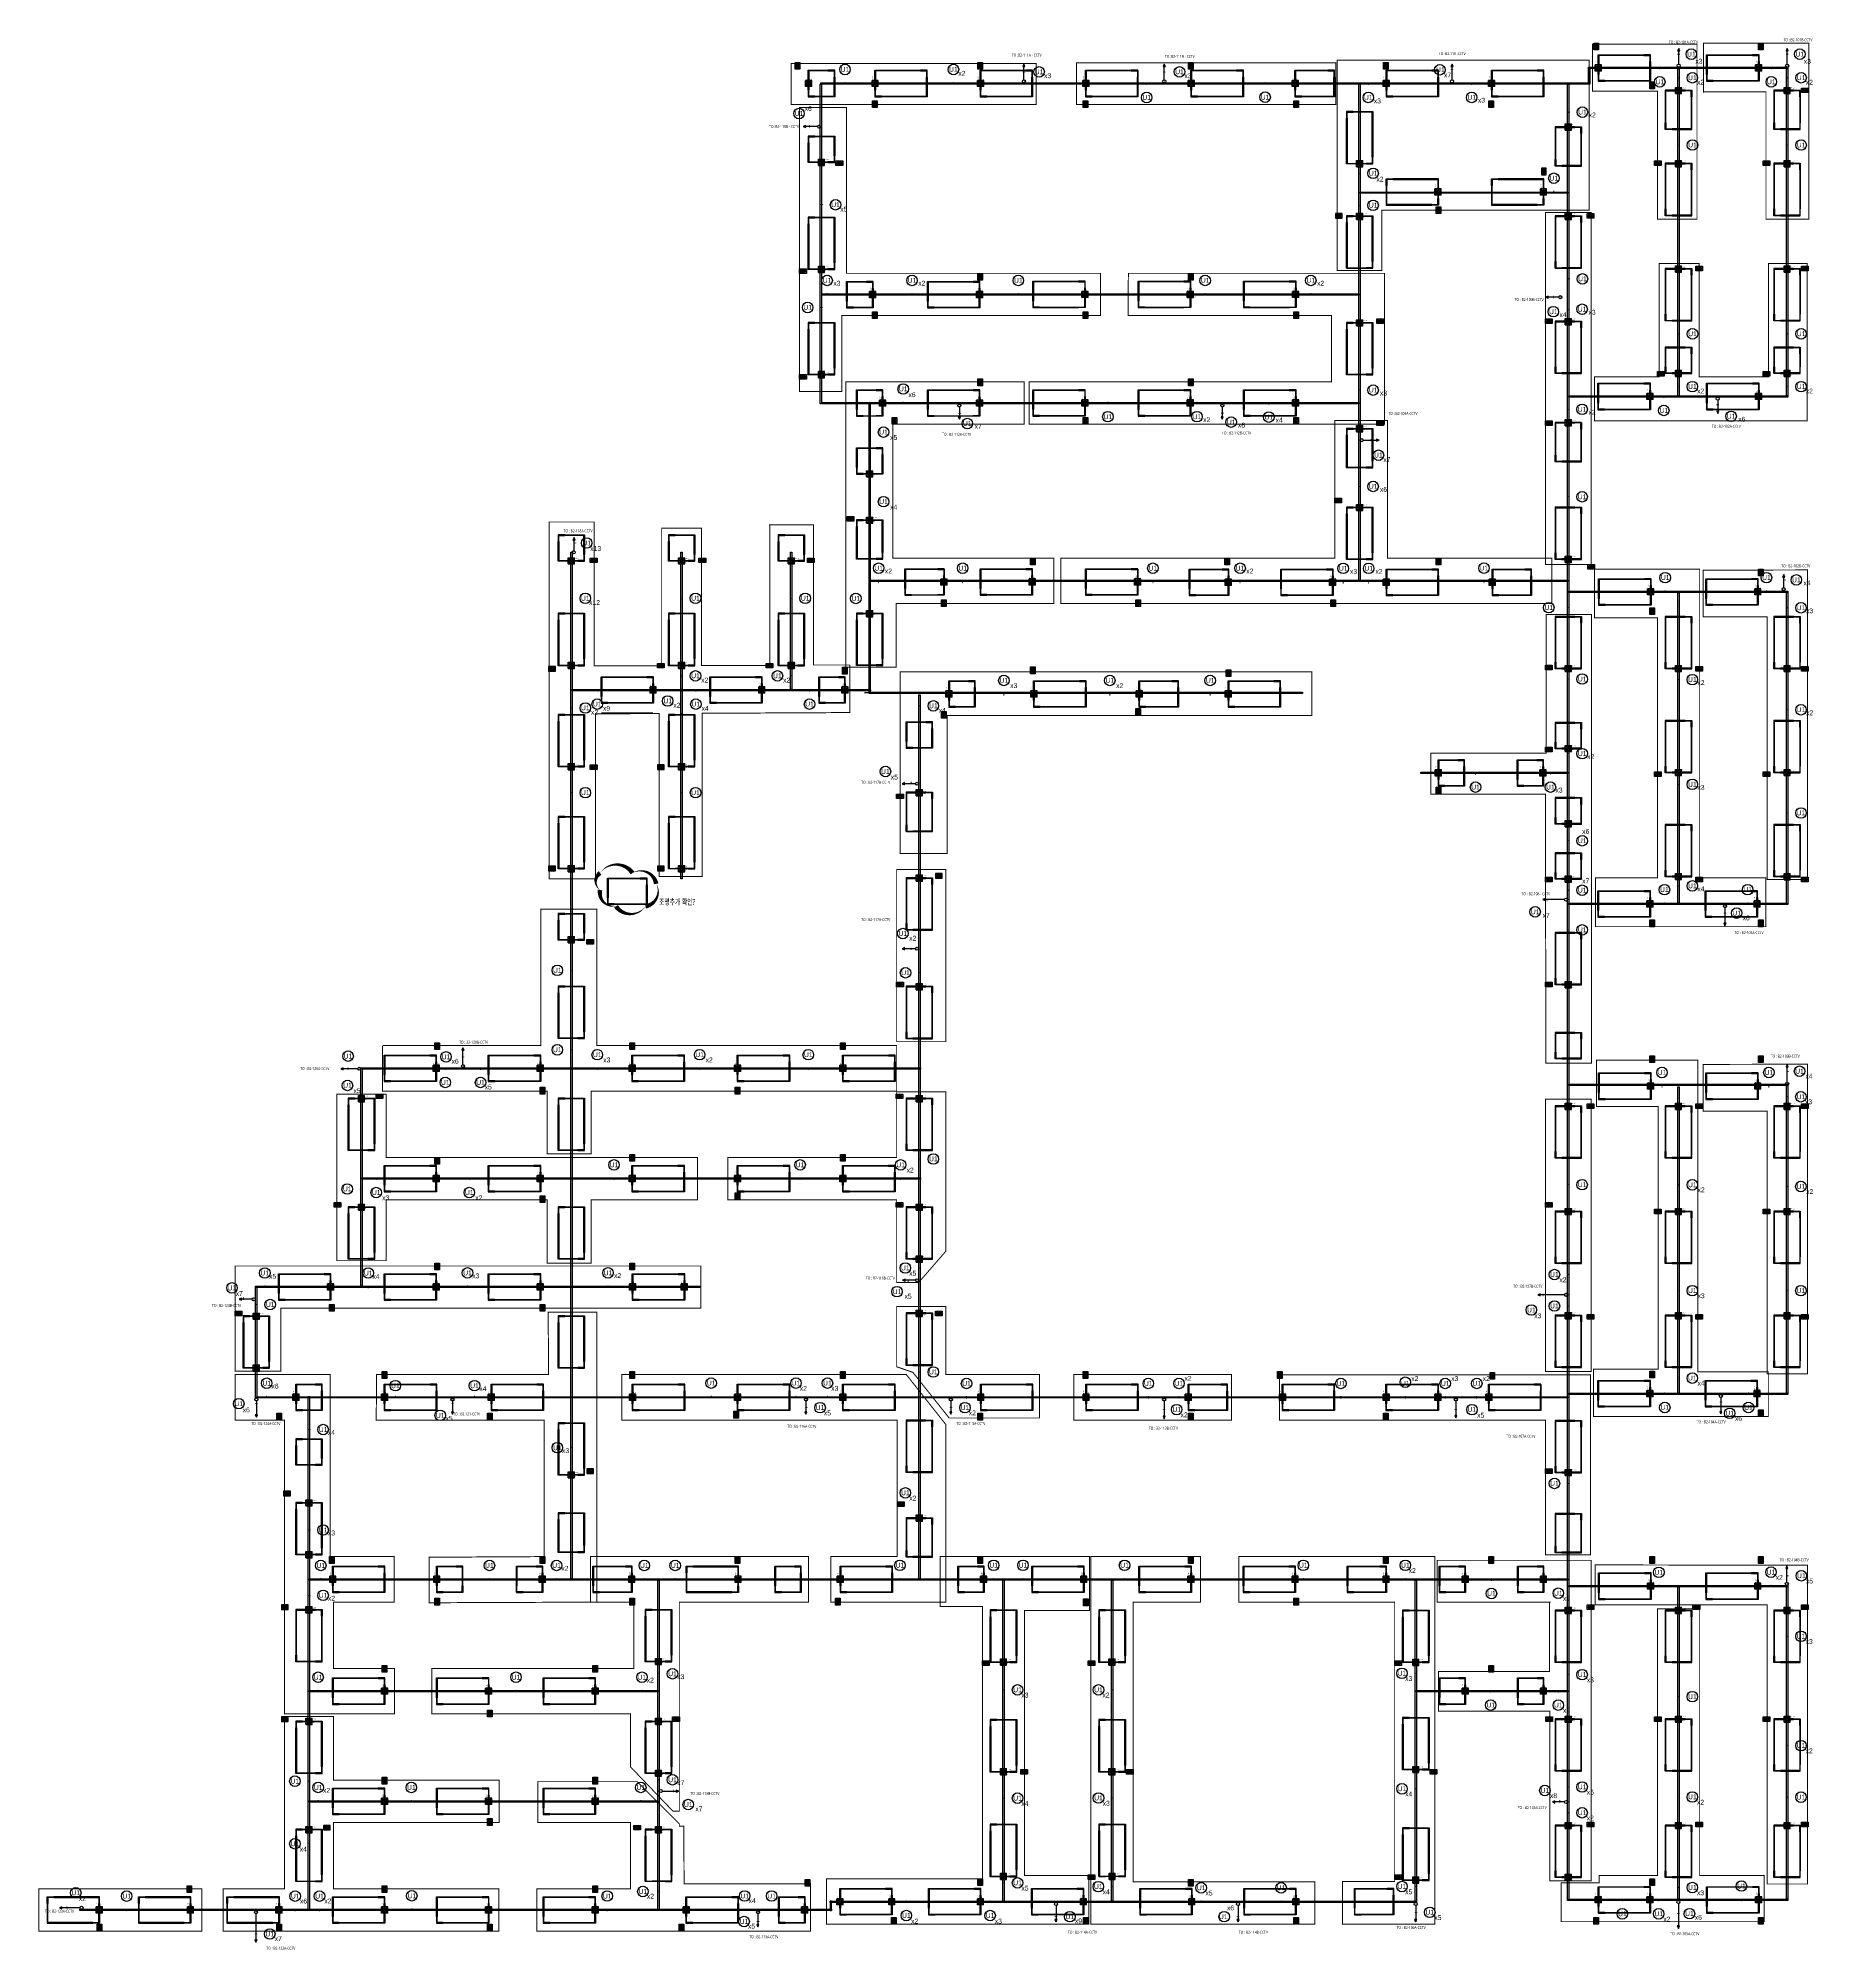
# Model space of a CAD drawing. Header units: millimetres. Extents: x 836025 to 1108898, y 78775 to 372820.
import ezdxf
from ezdxf.enums import TextEntityAlignment as Align

# ---------------------------------------------------------------- set-up
doc = ezdxf.new("R2010")
doc.units = ezdxf.units.MM
doc.header["$LTSCALE"] = 250
for name, pattern in [('CENTER', [2, 1.25, -0.25, 0.25, -0.25]), ('LINE1', [3, 2.5, -0.5]), ('지하층_기둥$1$CEN', [62, 60, -1, 0, -1])]:
    doc.linetypes.add(name, pattern=pattern)
for name, color, linetype in [('25.05.07(전등 및 멀티 수정)', 8, 'Continuous'), ('A-CEN', 1, '지하층_기둥$1$CEN'), ('HA-CCTV', 2, 'Continuous'), ('HA-스피커 반경', 7, 'LINE1'), ('HA-조명기구', 7, 'Continuous'), ('HA-통합모듈', 7, 'Continuous'), ('LU-UTP wire', 3, 'Continuous'), ('LU-UTP 방향', 1, 'Continuous'), ('LU-UTP케이블', 1, 'Continuous'), ('LU-광케이블', 1, 'Continuous'), ('LU-귀로 방향', 3, 'Continuous'), ('LU-귀로Text', 3, 'Continuous'), ('LU-무선비상벨', 1, 'Continuous'), ('LU-정션박스', 3, 'Continuous'), ('라인구분', 7, 'CENTER'), ('전등레이스웨이', 1, 'Continuous')]:
    doc.layers.add(name, color=color, linetype=linetype)
doc.layers.add('HA-지시선', color=8, linetype='Continuous', plot=False)
doc.layers.get('HA-스피커 반경').off()
doc.styles.add('MtX_굴림', font='Gulim.ttf')
doc.styles.add('N', font='Gulim.ttf')
doc.styles.add('돋움', font='Dotum.ttf')
doc.styles.add('맑은고딕', font='malgun.ttf')

# ---------------------------------------------------------------- blocks, each defined once
blk = doc.blocks.new('HA-무선비상벨')
at = {"layer": 'LU-무선비상벨'}
h = blk.add_hatch(color=1, dxfattribs=at)
h.dxf.hatch_style = 1
h.paths.add_polyline_path([(309, 0, 1), (-309, 0, 1)])
h = blk.add_hatch(color=1, dxfattribs=at)
h.dxf.hatch_style = 1
h.paths.add_polyline_path([(2, 531), (33, 632), (-46, 509), (-2, 509), (-34, 408), (46, 531)])
at = {"layer": 'LU-무선비상벨', "color": 1}
for p, q in [((33, 632), (-46, 509)), ((-46, 509), (46, 531)), ((-2, 509), (-46, 509)), ((-34, 408), (46, 531)), ((-34, 408), (-2, 509)), ((33, 632), (2, 531)), ((46, 531), (2, 531))]:
    blk.add_line(p, q, dxfattribs=at)
for points in [[(356, 408), (-354, 408), (-354, 631), (356, 631)], [(-354, 408), (356, 408), (356, -408), (-354, -408)]]:
    blk.add_lwpolyline(points, close=True, dxfattribs=at)
blk.add_circle((0, 0), 309, dxfattribs=at)
blk = doc.blocks.new('HA-통합모듈-스피커')
at = {"layer": 'HA-통합모듈'}
h = blk.add_hatch(color=210, dxfattribs=at)
h.dxf.hatch_style = 1
h.paths.add_polyline_path([(-480, -317), (-480, 317), (0, 317, 1), (0, -317)])
h.paths.add_polyline_path([(0, -317, 1), (0, 317), (480, 317), (480, -317)])
at = {"layer": 'HA-지시선', "color": 5}
for p, q in [((-480, -480), (-480, 480)), ((-480, 480), (480, 480)), ((-480, 349), (480, 349)), ((-480, 317), (480, 317)), ((480, -480), (480, 480)), ((-480, -317), (480, -317)), ((-480, -349), (480, -349)), ((-480, -480), (480, -480))]:
    blk.add_line(p, q, dxfattribs=at)
at = {"layer": 'HA-지시선', "color": 251, "true_color": 0x636466}
for p, q in [((-480, 480), (480, -480)), ((-480, -480), (480, 480))]:
    blk.add_line(p, q, dxfattribs=at)
at = {"layer": 'HA-지시선', "color": 5}
blk.add_circle((0, 0), 317, dxfattribs=at)
at = {"layer": 'HA-조명기구', "style": '돋움'}
blk.add_text('스피커', height=70, dxfattribs=at).set_placement((538, -434))
blk = doc.blocks.new('zw$9B82')
at = {"layer": 'HA-스피커 반경', "color": 6}
blk.add_blockref('HA-통합모듈-스피커', (0, 0), dxfattribs=at)
blk = doc.blocks.new('HA-통합모듈-만공차')
at = {"layer": 'HA-통합모듈'}
h = blk.add_hatch(color=81, dxfattribs=at)
h.dxf.hatch_style = 1
h.paths.add_polyline_path([(-480, 349), (480, 349), (480, 480), (-480, 480)])
h.paths.add_polyline_path([(-480, -480), (480, -480), (480, -349), (-480, -349)])
at = {"layer": 'HA-지시선', "color": 5}
for p, q in [((-480, -480), (-480, 480)), ((-480, 480), (480, 480)), ((-480, 317), (480, 317)), ((480, -480), (480, 480)), ((-480, -317), (480, -317)), ((-480, -480), (480, -480))]:
    blk.add_line(p, q, dxfattribs=at)
at = {"layer": 'HA-지시선', "color": 251, "true_color": 0x636466}
for p, q in [((-480, 480), (480, -480)), ((-480, -480), (480, 480))]:
    blk.add_line(p, q, dxfattribs=at)
at = {"layer": 'HA-지시선', "color": 5}
blk.add_circle((0, 0), 317, dxfattribs=at)
at = {"layer": 'HA-통합모듈', "color": 5}
for p, q in [((-480, 349), (480, 349)), ((-480, -349), (480, -349))]:
    blk.add_line(p, q, dxfattribs=at)
at = {"layer": 'HA-지시선', "color": 7, "style": 'MtX_굴림'}
blk.add_text('만공차', height=70, dxfattribs=at).set_placement((542, -205))
blk = doc.blocks.new('HA-통합모듈-CCTV(비상벨연동)')
at = {"layer": 'HA-통합모듈'}
h = blk.add_hatch(color=10, dxfattribs=at)
h.dxf.hatch_style = 1
h.paths.add_polyline_path([(317, 0, 1), (-317, 0, 1)])
h.paths.add_polyline_path([(-270, 0), (-170, -100), (-170, 0), (0, 0), (0, -170), (-100, -170), (0, -270), (100, -170), (0, -170), (0, 0), (170, 0), (170, -100), (270, 0), (170, 100), (170, 0), (0, 0), (0, 170), (100, 170), (-2, 268), (-100, 170), (0, 170), (0, 0), (-170, 0), (-170, 100)], flags=16)
at = {"layer": 'HA-지시선', "color": 251, "true_color": 0x636466}
for p, q in [((-480, 480), (480, -480)), ((-480, -480), (480, 480))]:
    blk.add_line(p, q, dxfattribs=at)
at = {"layer": 'HA-통합모듈', "color": 5}
for p, q in [((-480, -480), (-480, 480)), ((-480, 480), (480, 480)), ((-480, 349), (480, 349)), ((-480, 317), (480, 317)), ((-170, 100), (-270, 0)), ((-270, 0), (-170, -100)), ((-170, 100), (-170, -100)), ((0, 0), (-170, 0)), ((-100, 170), (-2, 268)), ((100, 170), (-100, 170)), ((-2, 268), (100, 170)), ((0, 0), (0, 170)), ((0, 0), (0, -170)), ((0, 0), (170, 0)), ((170, -100), (170, 100)), ((170, 100), (270, 0)), ((270, 0), (170, -100)), ((480, -480), (480, 480)), ((-480, -317), (480, -317)), ((-480, -349), (480, -349)), ((-480, -480), (480, -480)), ((-100, -170), (100, -170)), ((0, -270), (-100, -170)), ((100, -170), (0, -270))]:
    blk.add_line(p, q, dxfattribs=at)
blk.add_circle((0, 0), 317, dxfattribs=at)
at = {"layer": 'HA-통합모듈', "style": '돋움'}
blk.add_text('CCTV(비상벨)', height=70, dxfattribs=at).set_placement((530, 350))
blk = doc.blocks.new('HA-조명기구(코너1000)')
at = {"layer": 'HA-조명기구'}
h = blk.add_hatch(color=81, dxfattribs=at)
h.dxf.hatch_style = 1
h.paths.add_polyline_path([(-995, -35), (-35, -35), (-35, -995), (-5, -995), (-5, -5), (-995, -5)])
at = {"layer": 'HA-조명기구', "color": 81}
blk.add_lwpolyline([(-1000, 0), (-1000, -40), (-40, -40), (-40, -1000), (0, -1000), (0, 0), (-1000, 0)], dxfattribs=at)
at = {"layer": 'HA-조명기구', "color": 3}
blk.add_lwpolyline([(-995, -5), (-995, -35), (-35, -35), (-35, -995), (-5, -995), (-5, -5)], close=True, dxfattribs=at)
at = {"layer": 'HA-지시선'}
for p, q in [((-40, -40), (0, 0)), ((-20, -20), (-1000, -20)), ((-20, -20), (-20, -1000))]:
    blk.add_line(p, q, dxfattribs=at)
at = {"layer": 'HA-지시선', "color": 30}
blk.add_lwpolyline([(-1000, 30), (-1000, -70), (-70, -70), (-70, -1000), (30, -1000), (30, 30)], close=True, dxfattribs=at)
blk = doc.blocks.new('HA-조명기구(직2000)')
at = {"layer": 'HA-조명기구'}
h = blk.add_hatch(color=81, dxfattribs=at)
h.dxf.hatch_style = 1
h.paths.add_polyline_path([(5, -1995), (35, -1995), (35, -5), (5, -5)])
h = blk.add_hatch(color=81, dxfattribs=at)
h.dxf.hatch_style = 1
h.paths.add_polyline_path([(5, -1995), (35, -1995), (35, -5), (5, -5)])
at = {"layer": 'HA-조명기구', "color": 81}
blk.add_lwpolyline([(0, 0), (40, 0), (40, -2000), (0, -2000), (0, 0)], dxfattribs=at)
blk.add_lwpolyline([(5, -5), (35, -5), (35, -1995), (5, -1995)], close=True, dxfattribs=at)
at = {"layer": 'HA-지시선'}
blk.add_line((20, 0), (20, -2000), dxfattribs=at)
at = {"layer": 'HA-지시선', "color": 4}
blk.add_lwpolyline([(-30, 0), (70, 0), (70, -2000), (-30, -2000)], close=True, dxfattribs=at)
blk = doc.blocks.new('HA-통합모듈-CCTV')
h = blk.add_hatch(color=81)
h.dxf.hatch_style = 1
h.paths.add_polyline_path([(-270, 0), (-170, 100), (-170, -100)])
h.paths.add_polyline_path([(-100, 170), (100, 170), (-2, 268)])
h.paths.add_polyline_path([(170, -100), (270, 0), (170, 100)])
h.paths.add_polyline_path([(-100, -170), (100, -170), (0, -270)])
at = {"layer": 'HA-지시선', "color": 251, "true_color": 0x636466}
for p, q in [((-480, 480), (480, -480)), ((-480, -480), (480, 480))]:
    blk.add_line(p, q, dxfattribs=at)
at = {"layer": 'HA-통합모듈', "color": 5}
for p, q in [((-480, -480), (-480, 480)), ((-480, 480), (480, 480)), ((-480, 349), (480, 349)), ((-170, 100), (-270, 0)), ((-270, 0), (-170, -100)), ((-170, 100), (-170, -100)), ((0, 0), (-170, 0)), ((-100, 170), (-2, 268)), ((100, 170), (-100, 170)), ((-2, 268), (100, 170)), ((0, 0), (0, 170)), ((0, 0), (0, -170)), ((0, 0), (170, 0)), ((170, -100), (170, 100)), ((170, 100), (270, 0)), ((270, 0), (170, -100)), ((480, -480), (480, 480)), ((-480, -349), (480, -349)), ((-480, -480), (480, -480)), ((-100, -170), (100, -170)), ((0, -270), (-100, -170)), ((100, -170), (0, -270))]:
    blk.add_line(p, q, dxfattribs=at)
blk.add_circle((0, 0), 317, dxfattribs=at)
at = {"layer": 'HA-통합모듈', "color": 7, "style": '돋움'}
blk.add_text('CCTV', height=70, dxfattribs=at).set_placement((536, 330))
blk = doc.blocks.new('LU-귀로방향')
at = {"layer": 'LU-귀로 방향', "color": 2}
blk.add_lwpolyline([(0.8, -0.35), (0.8, 0.35), (0, 0)], close=True, dxfattribs=at)
at = {"layer": 'LU-귀로 방향', "color": 10}
blk.add_solid([(0.03, 0), (0.78, 0.33), (0.78, -0.33)], dxfattribs=at)
blk = doc.blocks.new('LU-Jumper')
at = {"layer": 'LU-정션박스', "color": 2}
blk.add_circle((0, 0), 0.5, dxfattribs=at)
blk.add_circle((0, 0), 0.5, dxfattribs=at)
at = {"layer": 'LU-정션박스', "color": 1, "style": 'N'}
blk.add_text('J', height=0.5, dxfattribs=at).set_placement((0, 0), align=Align.MIDDLE)

msp = doc.modelspace()

# ---------------------------------------------------------------- linework, layer by layer
at = {"layer": '25.05.07(전등 및 멀티 수정)'}
for p, q in [((919435, 272555), (964100, 272555)), ((1030414, 272130, 0), (963066, 272130, 0)), ((922658, 269055), (930558, 269055))]:
    msp.add_line(p, q, dxfattribs=at)
msp.add_lwpolyline([(922420, 244408, 0, 711, -0.5205671), (927416, 244408, 0, 711, -0.5205671), (931049, 242747, 0, 711, -0.5205671), (929415, 239283, 0, 711, -0.5205671), (924868, 239283, 0, 711, -0.5205671), (922420, 241802, 0, 711, -0.5205671)], format="xyseb", close=True, dxfattribs=at)
at = {"layer": 'LU-UTP wire'}
for p, q in [((1088285, 368835, 0), (1088284, 371248, 0)), ((1104960, 368835, 0), (1104958, 371248, 0)), ((987592, 366435, 0), (987591, 368848, 0)), ((1009183, 366435, 0), (1009183, 368848, 0)), ((1053433, 366435, 0), (1053432, 368848, 0)), ((955893, 359231, 0), (953671, 359231, 0)), ((1069836, 332995, 0), (1067827, 332995, 0)), ((977670, 316075, 0), (977671, 314218, 0)), ((1018093, 316075, 0), (1018093, 314217, 0)), ((1094289, 317125, 0), (1094290, 315116, 0)), ((1039788, 310994, 0), (1042201, 310994, 0)), ((918418, 293985, 0), (918418, 295994, 0)), ((1104430, 288305, 0), (1104430, 290314, 0)), ((970947, 258144, 0), (968854, 258144, 0)), ((1070727, 240321, 0), (1067387, 240321, 0)), ((1095397, 239075, 0), (1095397, 236299, 0)), ((970947, 232767, 0), (968854, 232768, 0)), ((901336, 214935, 0), (901336, 217528, 0)), ((1104965, 212201, 0), (1104965, 214977, 0)), ((885152, 214296, 0), (882559, 214296, 0)), ((970948, 181765, 0), (968939, 181765, 0)), ((1070727, 179514, 0), (1066628, 179514, 0)), ((868907, 178840, 0), (866898, 178840, 0)), ((869564, 163175, 0), (869564, 160685, 0)), ((899727, 163175, 0), (899727, 161166, 0)), ((954071, 163175, 0), (954071, 161166, 0)), ((976350, 163175, 0), (976350, 161166, 0)), ((1009154, 163175, 0), (1009154, 160470, 0)), ((1054004, 163175, 0), (1054004, 160582, 0)), ((1094769, 163725, 0), (1094766, 161195, 0)), ((1104918, 135285, 0), (1104918, 137809, 0)), ((931988, 103189, 0), (934499, 103189, 0)), ((1070727, 101511, 0), (1068888, 101511, 0)), ((992531, 85575, 0), (992531, 83063, 0)), ((1020527, 85575, 0), (1020526, 83063, 0)), ((1047838, 85575, 0), (1047837, 83063, 0)), ((1088232, 85871, 0), (1088232, 82074, 0)), ((842428, 85238, 0), (839305, 85238, 0)), ((869503, 84325, 0), (869503, 79949, 0)), ((946690, 84326, 0), (946690, 82317, 0))]:
    msp.add_line(p, q, dxfattribs=at)
at = {"layer": 'LU-UTP 방향', "elevation": 0}
for points in [[(1088047, 368596, 0, 0, 0), (1087310, 368596, 120, 0, 0), (1086910, 368596, 0, 0, 0)], [(1088525, 368592, 0, 0, 0), (1088525, 367855, 120, 0, 0), (1088525, 367455, 0, 0, 0)], [(1104722, 368596, 0, 0, 0), (1103984, 368596, 120, 0, 0), (1103584, 368596, 0, 0, 0)], [(1105202, 368596, 0, 0, 0), (1105202, 367858, 120, 0, 0), (1105202, 367458, 0, 0, 0)], [(987355, 366196, 0, 0, 0), (986617, 366196, 120, 0, 0), (986217, 366196, 0, 0, 0)], [(987835, 366196, 0, 0, 0), (988572, 366196, 120, 0, 0), (988972, 366196, 0, 0, 0)], [(1008946, 366196, 0, 0, 0), (1008209, 366196, 120, 0, 0), (1007809, 366196, 0, 0, 0)], [(1009426, 366196, 0, 0, 0), (1010164, 366196, 120, 0, 0), (1010564, 366196, 0, 0, 0)], [(1053190, 366196, 0, 0, 0), (1052452, 366196, 120, 0, 0), (1052052, 366196, 0, 0, 0)], [(1053676, 366196, 0, 0, 0), (1054413, 366196, 120, 0, 0), (1054813, 366196, 0, 0, 0)], [(956132, 358988, 0, 0, 0), (956132, 358250, 120, 0, 0), (956132, 357850, 0, 0, 0)], [(1070076, 333235, 0, 0, 0), (1070076, 333235, 0, 0, 0), (1070076, 334047, 120, 0, 0), (1070076, 334447, 0, 0, 0)], [(1070076, 332755, 0, 0, 0), (1070076, 332755, 0, 0, 0), (1070076, 331943, 120, 0, 0), (1070076, 331543, 0, 0, 0)], [(977433, 316314, 0, 0, 0), (976696, 316314, 120, 0, 0), (976296, 316314, 0, 0, 0)], [(1017856, 316314, 0, 0, 0), (1017118, 316314, 120, 0, 0), (1016718, 316314, 0, 0, 0)], [(1018336, 316314, 0, 0, 0), (1019073, 316314, 120, 0, 0), (1019473, 316314, 0, 0, 0)], [(1094050, 317365, 0, 0, 0), (1094050, 317365, 0, 0, 0), (1093237, 317365, 120, 0, 0), (1092837, 317365, 0, 0, 0)], [(1094530, 317365, 0, 0, 0), (1094530, 317365, 0, 0, 0), (1095342, 317365, 120, 0, 0), (1095742, 317365, 0, 0, 0)], [(1039548, 310751, 0, 0, 0), (1039548, 310013, 120, 0, 0), (1039548, 309613, 0, 0, 0)], [(918588, 293745, 0, 0, 0), (919180, 293745, 0, 0, 0), (919180, 292989, 120, 0, 0), (919180, 292589, 0, 0, 0)], [(1104190, 288065, 0, 0, 0), (1104190, 288065, 0, 0, 0), (1103377, 288065, 120, 0, 0), (1102977, 288065, 0, 0, 0)], [(1104670, 288065, 0, 0, 0), (1104670, 288065, 0, 0, 0), (1105482, 288065, 120, 0, 0), (1105882, 288065, 0, 0, 0)], [(971188, 258383, 0, 0, 0), (971188, 258383, 0, 0, 0), (971188, 259196, 120, 0, 0), (971188, 259596, 0, 0, 0)], [(971457, 257903, 0, 0, 0), (971457, 257903, 0, 0, 0), (971457, 257091, 120, 0, 0), (971457, 256691, 0, 0, 0)], [(1070968, 240561, 0, 0, 0), (1070968, 240561, 0, 0, 0), (1070968, 241373, 120, 0, 0), (1070968, 241773, 0, 0, 0)], [(1070968, 240081, 0, 0, 0), (1070968, 240081, 0, 0, 0), (1070968, 239269, 120, 0, 0), (1070968, 238869, 0, 0, 0)], [(1095157, 239314, 0, 0, 0), (1095157, 239314, 0, 0, 0), (1094345, 239314, 120, 0, 0), (1093945, 239314, 0, 0, 0)], [(1095637, 239314, 0, 0, 0), (1095637, 239314, 0, 0, 0), (1096450, 239314, 120, 0, 0), (1096850, 239314, 0, 0, 0)], [(971188, 232527, 0, 0, 0), (971188, 232527, 0, 0, 0), (971188, 231715, 120, 0, 0), (971188, 231315, 0, 0, 0)], [(901096, 214695, 0, 0, 0), (901096, 214695, 0, 0, 0), (900283, 214695, 120, 0, 0), (899883, 214695, 0, 0, 0)], [(901576, 214695, 0, 0, 0), (901576, 214695, 0, 0, 0), (902388, 214695, 120, 0, 0), (902788, 214695, 0, 0, 0)], [(885392, 214056, 0, 0, 0), (885392, 214056, 0, 0, 0), (885392, 213243, 120, 0, 0), (885392, 212843, 0, 0, 0)], [(1104724, 211962, 0, 0, 0), (1104724, 211962, 0, 0, 0), (1103912, 211962, 120, 0, 0), (1103512, 211962, 0, 0, 0)], [(1105204, 211961, 0, 0, 0), (1105204, 211961, 0, 0, 0), (1105204, 211148, 120, 0, 0), (1105204, 210748, 0, 0, 0)], [(971458, 182004, 0, 0, 0), (971458, 182004, 0, 0, 0), (971458, 182817, 120, 0, 0), (971458, 183217, 0, 0, 0)], [(869148, 179080, 0, 0, 0), (869148, 179080, 0, 0, 0), (869148, 179892, 120, 0, 0), (869148, 180292, 0, 0, 0)], [(1070968, 179754, 0, 0, 0), (1070968, 179754, 0, 0, 0), (1070968, 180567, 120, 0, 0), (1070968, 180967, 0, 0, 0)], [(869148, 178600, 0, 0, 0), (869148, 178600, 0, 0, 0), (869148, 177787, 120, 0, 0), (869148, 177387, 0, 0, 0)], [(1070968, 179274, 0, 0, 0), (1070968, 179274, 0, 0, 0), (1070968, 178462, 120, 0, 0), (1070968, 178062, 0, 0, 0)], [(869325, 163416, 0, 0, 0), (869325, 163416, 0, 0, 0), (868512, 163416, 120, 0, 0), (868112, 163416, 0, 0, 0)], [(869804, 163416, 0, 0, 0), (869804, 163416, 0, 0, 0), (870617, 163416, 120, 0, 0), (871017, 163416, 0, 0, 0)], [(899487, 163415, 0, 0, 0), (899487, 163415, 0, 0, 0), (898675, 163415, 120, 0, 0), (898275, 163415, 0, 0, 0)], [(899967, 163415, 0, 0, 0), (899967, 163415, 0, 0, 0), (900780, 163415, 120, 0, 0), (901180, 163415, 0, 0, 0)], [(953832, 163415, 0, 0, 0), (953832, 163415, 0, 0, 0), (953019, 163415, 120, 0, 0), (952619, 163415, 0, 0, 0)], [(954312, 163415, 0, 0, 0), (954312, 163415, 0, 0, 0), (955124, 163415, 120, 0, 0), (955524, 163415, 0, 0, 0)], [(976110, 163415, 0, 0, 0), (976110, 163415, 0, 0, 0), (975298, 163415, 120, 0, 0), (974898, 163415, 0, 0, 0)], [(976590, 163415, 0, 0, 0), (976590, 163415, 0, 0, 0), (977403, 163415, 120, 0, 0), (977803, 163415, 0, 0, 0)], [(1008914, 163415, 0, 0, 0), (1008914, 163415, 0, 0, 0), (1008101, 163415, 120, 0, 0), (1007701, 163415, 0, 0, 0)], [(1009394, 163415, 0, 0, 0), (1009394, 163415, 0, 0, 0), (1010206, 163415, 120, 0, 0), (1010606, 163415, 0, 0, 0)], [(1053764, 163415, 0, 0, 0), (1053764, 163415, 0, 0, 0), (1052952, 163415, 120, 0, 0), (1052552, 163415, 0, 0, 0)], [(1054244, 163415, 0, 0, 0), (1054244, 163415, 0, 0, 0), (1055056, 163415, 120, 0, 0), (1055456, 163415, 0, 0, 0)], [(1094530, 163964, 0, 0, 0), (1094530, 163964, 0, 0, 0), (1093718, 163964, 120, 0, 0), (1093318, 163964, 0, 0, 0)], [(1095009, 163964, 0, 0, 0), (1095009, 163964, 0, 0, 0), (1095822, 163964, 120, 0, 0), (1096222, 163964, 0, 0, 0)], [(1104678, 135045, 0, 0, 0), (1104678, 135045, 0, 0, 0), (1103865, 135045, 120, 0, 0), (1103465, 135045, 0, 0, 0)], [(1105158, 135045, 0, 0, 0), (1105158, 135045, 0, 0, 0), (1105158, 134233, 120, 0, 0), (1105158, 133833, 0, 0, 0)], [(931748, 103429, 0, 0, 0), (931748, 103429, 0, 0, 0), (931748, 104241, 120, 0, 0), (931748, 104641, 0, 0, 0)], [(1070968, 101751, 0, 0, 0), (1070968, 101751, 0, 0, 0), (1070968, 102563, 120, 0, 0), (1070968, 102963, 0, 0, 0)], [(1070968, 101271, 0, 0, 0), (1070968, 101271, 0, 0, 0), (1070968, 100459, 120, 0, 0), (1070968, 100059, 0, 0, 0)], [(842908, 85245, 0, 0, 0), (842908, 85245, 0, 0, 0), (843721, 85245, 120, 0, 0), (844121, 85245, 0, 0, 0)], [(992291, 85815, 0, 0, 0), (992291, 85815, 0, 0, 0), (991479, 85815, 120, 0, 0), (991079, 85815, 0, 0, 0)], [(1020287, 85815, 0, 0, 0), (1020287, 85815, 0, 0, 0), (1019474, 85815, 120, 0, 0), (1019074, 85815, 0, 0, 0)], [(1020767, 85815, 0, 0, 0), (1020767, 85815, 0, 0, 0), (1021579, 85815, 120, 0, 0), (1021979, 85815, 0, 0, 0)], [(1047599, 85815, 0, 0, 0), (1047599, 85815, 0, 0, 0), (1046786, 85815, 120, 0, 0), (1046386, 85815, 0, 0, 0)], [(1048077, 85815, 0, 0, 0), (1048077, 85815, 0, 0, 0), (1048890, 85815, 120, 0, 0), (1049290, 85815, 0, 0, 0)], [(1087992, 86112, 0, 0, 0), (1087992, 86112, 0, 0, 0), (1087180, 86112, 120, 0, 0), (1086780, 86112, 0, 0, 0)], [(1088472, 86112, 0, 0, 0), (1088472, 86112, 0, 0, 0), (1089285, 86112, 120, 0, 0), (1089685, 86112, 0, 0, 0)], [(869744, 84565, 0, 0, 0), (870621, 84565, 120, 0, 0), (871021, 84565, 0, 0, 0)], [(946451, 84566, 0, 0, 0), (946451, 84566, 0, 0, 0), (945638, 84566, 120, 0, 0), (945238, 84566, 0, 0, 0)]]:
    msp.add_lwpolyline(points, format="xyseb", dxfattribs=at)
at = {"layer": 'LU-UTP케이블', "color": 1}
for centre in [(1090234, 370368, 0), (1106909, 370368, 0), (960075, 368011, 0), (976752, 368011, 0), (989929, 367642, 0), (1011521, 367642, 0), (1051551, 367968, 0), (1085372, 366112, 0), (1090388, 366735, 0), (1102519, 366112, 0), (1107107, 366735, 0), (953013, 361230, 0), (1006470, 363705, 0), (1024682, 363753, 0), (1040555, 363712, 0), (1056454, 363712, 0), (1073484, 361447, 0), (1090407, 356387, 0), (1107107, 356387, 0), (1041296, 352031, 0), (1069088, 351284, 0), (958633, 347201, 0), (1041296, 347122, 0), (957332, 335561, 0), (970392, 335561, 0), (986739, 335561, 0), (1015465, 335561, 0), (1031708, 335561, 0), (1073484, 335804, 0), (954339, 331399, 0), (1069002, 330751, 0), (1073427, 331131, 0), (1090407, 327349, 0), (1107107, 327349, 0), (969032, 318861, 0), (1041296, 318695, 0), (1090388, 319227, 0), (1107107, 319227, 0), (1000507, 314603, 0), (1014206, 314603, 0), (1025256, 314546, 0), (1073427, 315736, 0), (1085990, 315562, 0), (1096340, 314666, 0), (966010, 312238, 0), (978894, 313551, 0), (1019461, 313768, 0), (1042106, 308680, 0), (1041296, 303871, 0), (1073427, 302288, 0), (966010, 301526, 0), (920361, 295174, 0), (965255, 291286, 0), (978178, 291286, 0), (1007433, 291286, 0), (1020835, 291286, 0), (1036689, 291267, 0), (1040614, 291267, 0), (1058337, 291318, 0), (1086205, 289843, 0), (1101776, 289843, 0), (1106373, 289494, 0), (920147, 286666, 0), (937097, 286666, 0), (953957, 286666, 0), (961752, 286641, 0), (1068299, 285233, 0), (1107087, 285208, 0), (937097, 274732, 0), (949688, 274732, 0), (984515, 274032, 0), (1000799, 274032, 0), (1016237, 274032, 0), (1073437, 274244, 0), (1090387, 274157, 0), (920147, 269795, 0), (921988, 270396, 0), (932817, 270869, 0), (937153, 270396, 0), (954629, 270396, 0), (973670, 270121), (1107087, 269521, 0), (1073437, 262769, 0), (966296, 260024, 0), (1090387, 258048, 0), (920147, 256761, 0), (937098, 256760, 0), (1057041, 257618, 0), (1068557, 257618, 0), (1107087, 253643, 0), (1073437, 249370, 0), (1073437, 241766, 0), (1086084, 241843, 0), (1090387, 242423, 0), (1098884, 241843, 0), (1066206, 238436, 0), (1097195, 238244, 0), (968977, 235095, 0), (1073437, 235653, 0), (915842, 229439, 0), (969397, 229066, 0), (915842, 217212, 0), (883670, 216241, 0), (898736, 216122, 0), (921989, 216457, 0), (937729, 216457, 0), (954435, 216457, 0), (1106866, 213918, 0), (883576, 211735, 0), (898616, 212199, 0), (904039, 212199, 0), (904039, 212199, 0), (1085712, 213723, 0), (1102152, 213723, 0), (1107075, 209990, 0), (924569, 199507, 0), (953174, 199507, 0), (968640, 199507, 0), (973665, 200412, 0), (1073429, 196459, 0), (1090375, 196441, 0), (883545, 195797, 0), (887999, 195254, 0), (902307, 195254, 0), (1107075, 196188, 0), (870870, 182888, 0), (886767, 182874, 0), (902034, 182891, 0), (923645, 182897, 0), (969358, 183644, 0), (1069171, 182642, 0), (865816, 180589, 0), (968086, 180011, 0), (1090375, 180161, 0), (1107075, 180161, 0), (871692, 178030, 0), (1065629, 177192, 0), (1069171, 177802, 0), (973657, 167647, 0), (871151, 165928, 0), (890945, 165542, 0), (903108, 165542, 0), (939500, 165944, 0), (952541, 165944, 0), (957379, 165944, 0), (978773, 165887, 0), (1006719, 165887, 0), (1011436, 165887, 0), (1036336, 165887, 0), (1046245, 166082, 0), (1052383, 165887, 0), (1057227, 165887, 0), (1090375, 166713, 0), (866863, 162777, 0), (897837, 160980, 0), (956248, 162160, 0), (978527, 162160, 0), (1011090, 161866, 0), (1056497, 161858, 0), (1086140, 162190, 0), (1096129, 161301), (1099018, 162190, 0), (879829, 158797, 0), (915848, 156004, 0), (1069175, 150505, 0), (969369, 149053, 0), (879829, 143341, 0), (879476, 137898, 0), (905401, 137898, 0), (915735, 137898, 0), (929223, 137898, 0), (933963, 137898, 0), (968528, 137915, 0), (982949, 137915, 0), (987455, 137915, 0), (1003076, 137915, 0), (1030553, 137915, 0), (1046251, 137915, 0), (1085230, 136841, 0), (1102480, 136862, 0), (1107143, 136305, 0), (879829, 133298, 0), (1059491, 133579, 0), (1069770, 133621, 0), (1107082, 126995, 0), (879058, 120699, 0), (909499, 120699, 0), (928862, 120699, 0), (933557, 121232, 0), (1045728, 121300, 0), (1073433, 121092, 0), (986622, 118753, 0), (999064, 118753, 0), (1090382, 117703, 0), (1059376, 116417, 0), (1069770, 116417, 0), (1107082, 110176, 0), (875498, 104708, 0), (879072, 103749), (893402, 103749), (928682, 103749), (933557, 104921, 0), (999064, 102119, 0), (1045728, 103533, 0), (1067710, 103278, 0), (1073433, 103819, 0), (1090382, 102282, 0), (1107082, 102251, 0), (935979, 101108, 0), (986622, 102094, 0), (1073433, 99845, 0), (875498, 95081, 0), (841793, 87537, 0), (929000, 87736, 0), (986622, 89057, 0), (999031, 88484, 0), (1014854, 88304, 0), (1027138, 88304, 0), (1045728, 88495, 0), (1090382, 88348, 0), (1097930, 88576, 0), (849622, 87035, 0), (875533, 87035, 0), (879279, 87035, 0), (893467, 87076, 0), (923517, 87039, 0), (944653, 87049, 0), (948800, 87049, 0), (1050000, 84529, 0), (944561, 83119, 0), (969522, 84040, 0), (982395, 84040, 0), (994660, 83865, 0), (1018397, 83865, 0), (1079617, 84303, 0), (1085209, 84303, 0), (1089934, 84324, 0), (871633, 81205, 0)]:
    msp.add_circle(centre, 811, dxfattribs=at)
at = {"layer": 'LU-광케이블', "color": 1, "elevation": 0}
for points in [[(989118, 367642, 0, 0, 0), (989118, 367642, 0, 0, 0), (987792, 367642, 120, 120, 0), (987392, 367642, 0, 0, 0)], [(1010709, 367642, 0, 0, 0), (1010709, 367642, 0, 0, 0), (1009383, 367642, 120, 120, 0), (1008983, 367642, 0, 0, 0)], [(1052362, 367968, 0, 0, 0), (1052362, 367968, 0, 0, 0), (1053233, 367968, 120, 120, 0), (1053633, 367968, 0, 0, 0)], [(1085372, 366923, 0, 0, 0), (1085372, 368041, 120, 120, 0), (1085372, 368441, 0, 0, 0)], [(1089423, 370368, 0, 0, 0), (1089423, 370368, 0, 0, 0), (1088485, 370368, 120, 120, 0), (1088085, 370368, 0, 0, 0)], [(1102519, 366923, 0, 0, 0), (1102519, 368041, 120, 120, 0), (1102519, 368441, 0, 0, 0)], [(1106097, 370368, 0, 0, 0), (1106097, 370368, 0, 0, 0), (1105159, 370368, 120, 120, 0), (1104759, 370368, 0, 0, 0)], [(960075, 367200, 0, 0, 0), (960075, 366082, 120, 120, 0), (960075, 365682, 0, 0, 0)], [(976752, 367200, 0, 0, 0), (976752, 366082, 120, 120, 0), (976752, 365682, 0, 0, 0)], [(1006470, 364516, 0, 0, 0), (1006470, 365634, 120, 120, 0), (1006470, 366034, 0, 0, 0)], [(1024682, 364564, 0, 0, 0), (1024682, 365682, 120, 120, 0), (1024682, 366082, 0, 0, 0)], [(1040555, 364523, 0, 0, 0), (1040555, 365641, 120, 120, 0), (1040555, 366041, 0, 0, 0)], [(1056454, 364523, 0, 0, 0), (1056454, 365641, 120, 120, 0), (1056454, 366041, 0, 0, 0)], [(1089577, 366735, 0, 0, 0), (1088459, 366735, 120, 120, 0), (1088059, 366735, 0, 0, 0)], [(1106296, 366735, 0, 0, 0), (1105178, 366735, 120, 120, 0), (1104778, 366735, 0, 0, 0)], [(953824, 361230, 0, 0, 0), (954653, 361230, 0, 0, 0), (954653, 359457, 120, 120, 0), (954653, 359057, 0, 0, 0)], [(1072673, 361447, 0, 0, 0), (1071555, 361447, 120, 120, 0), (1071155, 361447, 0, 0, 0)], [(1089596, 356387, 0, 0, 0), (1088478, 356387, 120, 120, 0), (1088078, 356387, 0, 0, 0)], [(1106296, 356387, 0, 0, 0), (1105178, 356387, 120, 120, 0), (1104778, 356387, 0, 0, 0)], [(1040484, 352031, 0, 0, 0), (1039367, 352031, 120, 120, 0), (1038967, 352031, 0, 0, 0)], [(1069088, 350473, 0, 0, 0), (1069088, 349355, 120, 120, 0), (1069088, 348955, 0, 0, 0)], [(957822, 347201, 0, 0, 0), (956704, 347201, 120, 120, 0), (956304, 347201, 0, 0, 0)], [(1040484, 347122, 0, 0, 0), (1039367, 347122, 120, 120, 0), (1038967, 347122, 0, 0, 0)], [(1072673, 335804, 0, 0, 0), (1071555, 335804, 120, 120, 0), (1071155, 335804, 0, 0, 0)], [(957332, 334750, 0, 0, 0), (957332, 333632, 120, 120, 0), (957332, 333232, 0, 0, 0)], [(970392, 334750, 0, 0, 0), (970392, 333632, 120, 120, 0), (970392, 333232, 0, 0, 0)], [(986739, 334750, 0, 0, 0), (986739, 333632, 120, 120, 0), (986739, 333232, 0, 0, 0)], [(1015465, 334750, 0, 0, 0), (1015465, 333632, 120, 120, 0), (1015465, 333232, 0, 0, 0)], [(1031708, 334750, 0, 0, 0), (1031708, 333632, 120, 120, 0), (1031708, 333232, 0, 0, 0)], [(1069002, 331562, 0, 0, 0), (1069002, 332795, 120, 120, 0), (1069002, 333195, 0, 0, 0)], [(955151, 331399, 0, 0, 0), (956269, 331399, 120, 120, 0), (956669, 331399, 0, 0, 0)], [(1072616, 331131, 0, 0, 0), (1071498, 331131, 120, 120, 0), (1071098, 331131, 0, 0, 0)], [(1089596, 327349, 0, 0, 0), (1088478, 327349, 120, 120, 0), (1088078, 327349, 0, 0, 0)], [(1106296, 327349, 0, 0, 0), (1105178, 327349, 120, 120, 0), (1104778, 327349, 0, 0, 0)], [(969032, 318050, 0, 0, 0), (969032, 316932, 120, 120, 0), (969032, 316532, 0, 0, 0)], [(1040484, 318695, 0, 0, 0), (1039367, 318695, 120, 120, 0), (1038967, 318695, 0, 0, 0)], [(1085990, 316373, 0, 0, 0), (1085990, 317491, 120, 120, 0), (1085990, 317891, 0, 0, 0)], [(1089577, 319227, 0, 0, 0), (1088459, 319227, 120, 120, 0), (1088059, 319227, 0, 0, 0)], [(1106296, 319227, 0, 0, 0), (1105178, 319227, 120, 120, 0), (1104778, 319227, 0, 0, 0)], [(978894, 314362, 0, 0, 0), (978894, 315130, 0, 0, 0), (977903, 315130, 120, 120, 0), (977503, 315130, 0, 0, 0)], [(1000507, 315414, 0, 0, 0), (1000507, 316532, 120, 120, 0), (1000507, 316932, 0, 0, 0)], [(1014206, 315414, 0, 0, 0), (1014206, 316532, 120, 120, 0), (1014206, 316932, 0, 0, 0)], [(1019461, 314579, 0, 0, 0), (1019461, 315146, 0, 0, 0), (1018293, 315146, 120, 120, 0), (1017893, 315146, 0, 0, 0)], [(1025256, 315357, 0, 0, 0), (1025256, 316475, 120, 120, 0), (1025256, 316875, 0, 0, 0)], [(1072616, 315736, 0, 0, 0), (1071498, 315736, 120, 120, 0), (1071098, 315736, 0, 0, 0)], [(1096340, 315477, 0, 0, 0), (1096340, 316420, 0, 0, 0), (1094489, 316420, 120, 120, 0), (1094089, 316420, 0, 0, 0)], [(965199, 312238, 0, 0, 0), (964081, 312238, 120, 120, 0), (963681, 312238, 0, 0, 0)], [(1041295, 308680, 0, 0, 0), (1040969, 308681, 0, 0, 0), (1040969, 310794, 120, 120, 0), (1040969, 311194, 0, 0, 0)], [(1040484, 303871, 0, 0, 0), (1039367, 303871, 120, 120, 0), (1038967, 303871, 0, 0, 0)], [(965199, 301526, 0, 0, 0), (964081, 301526, 120, 120, 0), (963681, 301526, 0, 0, 0)], [(1072616, 302288, 0, 0, 0), (1071498, 302288, 120, 120, 0), (1071098, 302288, 0, 0, 0)], [(919550, 295174, 0, 0, 0), (919550, 295174, 0, 0, 0), (918764, 295174, 120, 120, 0), (918364, 295174, 0, 0, 0)], [(965255, 290475, 0, 0, 0), (965255, 289357, 120, 120, 0), (965255, 288957, 0, 0, 0)], [(978178, 290475, 0, 0, 0), (978178, 289357, 120, 120, 0), (978178, 288957, 0, 0, 0)], [(1007433, 290475, 0, 0, 0), (1007433, 289357, 120, 120, 0), (1007433, 288957, 0, 0, 0)], [(1020835, 290475, 0, 0, 0), (1020835, 289357, 120, 120, 0), (1020835, 288957, 0, 0, 0)], [(1036689, 290455, 0, 0, 0), (1036689, 289338, 120, 120, 0), (1036689, 288938, 0, 0, 0)], [(1040614, 290455, 0, 0, 0), (1040614, 289338, 120, 120, 0), (1040614, 288938, 0, 0, 0)], [(1058337, 290507, 0, 0, 0), (1058337, 289389, 120, 120, 0), (1058337, 288989, 0, 0, 0)], [(1086205, 289032, 0, 0, 0), (1086205, 287914, 120, 120, 0), (1086205, 287514, 0, 0, 0)], [(1101776, 289032, 0, 0, 0), (1101776, 287914, 120, 120, 0), (1101776, 287514, 0, 0, 0)], [(1105562, 289494, 0, 0, 0), (1105562, 289494, 0, 0, 0), (1104776, 289494, 120, 120, 0), (1104376, 289494, 0, 0, 0)], [(919336, 286666, 0, 0, 0), (918218, 286666, 120, 120, 0), (917818, 286666, 0, 0, 0)], [(936286, 286666, 0, 0, 0), (935168, 286666, 120, 120, 0), (934768, 286666, 0, 0, 0)], [(953146, 286666, 0, 0, 0), (952028, 286666, 120, 120, 0), (951628, 286666, 0, 0, 0)], [(962564, 286641, 0, 0, 0), (963681, 286641, 120, 120, 0), (964081, 286641, 0, 0, 0)], [(1069111, 285233, 0, 0, 0), (1069111, 285233, 0, 0, 0), (1071088, 285233, 120, 120, 0), (1071488, 285233, 0, 0, 0)], [(1106276, 285208, 0, 0, 0), (1105158, 285208, 120, 120, 0), (1104758, 285208, 0, 0, 0)], [(936286, 274732, 0, 0, 0), (935168, 274732, 120, 120, 0), (934768, 274732, 0, 0, 0)], [(950500, 274732, 0, 0, 0), (951617, 274732, 120, 120, 0), (952017, 274732, 0, 0, 0)], [(1072626, 274244, 0, 0, 0), (1071508, 274244, 120, 120, 0), (1071108, 274244, 0, 0, 0)], [(1089576, 274157, 0, 0, 0), (1088458, 274157, 120, 120, 0), (1088058, 274157, 0, 0, 0)], [(921988, 271207, 0, 0, 0), (921988, 272325, 120, 120, 0), (921988, 272725, 0, 0, 0)], [(933628, 270869, 0, 0, 0), (934746, 270869, 120, 120, 0), (935146, 270869, 0, 0, 0)], [(937153, 271207, 0, 0, 0), (937153, 272325, 120, 120, 0), (937153, 272725, 0, 0, 0)], [(954629, 271207, 0, 0, 0), (954629, 272325, 120, 120, 0), (954629, 272725, 0, 0, 0)], [(984515, 273221, 0, 0, 0), (984515, 272103, 120, 120, 0), (984515, 271703, 0, 0, 0)], [(1000799, 273221, 0, 0, 0), (1000799, 272103, 120, 120, 0), (1000799, 271703, 0, 0, 0)], [(1016237, 273221, 0, 0, 0), (1016237, 272103, 120, 120, 0), (1016237, 271703, 0, 0, 0)], [(919336, 269795, 0, 0, 0), (918218, 269795, 120, 120, 0), (917818, 269795, 0, 0, 0)], [(1106276, 269521, 0, 0, 0), (1105158, 269521, 120, 120, 0), (1104758, 269521, 0, 0, 0)], [(1072626, 262769, 0, 0, 0), (1071508, 262769, 120, 120, 0), (1071108, 262769, 0, 0, 0)], [(967108, 260024, 0, 0, 0), (970254, 260024, 0, 0, 0), (970254, 258437, 120, 120, 0), (970254, 258037, 0, 0, 0)], [(1057041, 258430, 0, 0, 0), (1057041, 259547, 120, 120, 0), (1057041, 259947, 0, 0, 0)], [(1068557, 258430, 0, 0, 0), (1068557, 259547, 120, 120, 0), (1068557, 259947, 0, 0, 0)], [(919336, 256761, 0, 0, 0), (918218, 256761, 120, 120, 0), (917818, 256761, 0, 0, 0)], [(936286, 256760, 0, 0, 0), (935169, 256760, 120, 120, 0), (934769, 256760, 0, 0, 0)], [(1089576, 258048, 0, 0, 0), (1088458, 258048, 120, 120, 0), (1088058, 258048, 0, 0, 0)], [(1106276, 253643, 0, 0, 0), (1105158, 253643, 120, 120, 0), (1104758, 253643, 0, 0, 0)], [(1072626, 249370, 0, 0, 0), (1071508, 249370, 120, 120, 0), (1071108, 249370, 0, 0, 0)], [(1072626, 241766, 0, 0, 0), (1071508, 241766, 120, 120, 0), (1071108, 241766, 0, 0, 0)], [(1089576, 242423, 0, 0, 0), (1088458, 242423, 120, 120, 0), (1088058, 242423, 0, 0, 0)], [(1067018, 238436, 0, 0, 0), (1068033, 238436, 0, 0, 0), (1068033, 240033, 120, 120, 0), (1068033, 240433, 0, 0, 0)], [(1086084, 241032, 0, 0, 0), (1086084, 239914, 120, 120, 0), (1086084, 239514, 0, 0, 0)], [(1096383, 238244, 0, 0, 0), (1096383, 238244, 0, 0, 0), (1095598, 238244, 120, 120, 0), (1095198, 238244, 0, 0, 0)], [(1098884, 241032, 0, 0, 0), (1098884, 239914, 120, 120, 0), (1098884, 239514, 0, 0, 0)], [(1072626, 235653, 0, 0, 0), (1071508, 235653, 120, 120, 0), (1071108, 235653, 0, 0, 0)], [(969788, 234983, 0, 0, 0), (970254, 234983, 0, 0, 0), (970254, 232948, 120, 120, 0), (970254, 232548, 0, 0, 0)], [(916653, 229439, 0, 0, 0), (917771, 229439, 120, 120, 0), (918171, 229439, 0, 0, 0)], [(970209, 229066, 0, 0, 0), (971326, 229066, 120, 120, 0), (971726, 229066, 0, 0, 0)], [(883670, 215430, 0, 0, 0), (883670, 215430, 0, 0, 0), (883670, 214496, 120, 120, 0), (883670, 214096, 0, 0, 0)], [(899547, 216122, 0, 0, 0), (899547, 216122, 0, 0, 0), (901136, 216122, 120, 120, 0), (901536, 216122, 0, 0, 0)], [(916653, 217212, 0, 0, 0), (917771, 217212, 120, 120, 0), (918171, 217212, 0, 0, 0)], [(921989, 215646, 0, 0, 0), (921989, 214528, 120, 120, 0), (921989, 214128, 0, 0, 0)], [(937729, 215646, 0, 0, 0), (937729, 214528, 120, 120, 0), (937729, 214128, 0, 0, 0)], [(954435, 215646, 0, 0, 0), (954435, 214528, 120, 120, 0), (954435, 214128, 0, 0, 0)], [(884387, 211735, 0, 0, 0), (885505, 211735, 120, 120, 0), (885905, 211735, 0, 0, 0)], [(898616, 213011, 0, 0, 0), (898616, 214128, 120, 120, 0), (898616, 214528, 0, 0, 0)], [(904039, 213011, 0, 0, 0), (904039, 214128, 120, 120, 0), (904039, 214528, 0, 0, 0)], [(904039, 213011, 0, 0, 0), (904039, 214128, 120, 120, 0), (904039, 214528, 0, 0, 0)], [(1085712, 212912, 0, 0, 0), (1085712, 211794, 120, 120, 0), (1085712, 211394, 0, 0, 0)], [(1102152, 212912, 0, 0, 0), (1102152, 211794, 120, 120, 0), (1102152, 211394, 0, 0, 0)], [(1106055, 213918, 0, 0, 0), (1106055, 213918, 0, 0, 0), (1105269, 213918, 120, 120, 0), (1104869, 213918, 0, 0, 0)], [(1106264, 209990, 0, 0, 0), (1105146, 209990, 120, 120, 0), (1104746, 209990, 0, 0, 0)], [(972854, 200412, 0, 0, 0), (971736, 200412, 120, 120, 0), (971336, 200412, 0, 0, 0)], [(887999, 196066, 0, 0, 0), (887999, 197184, 120, 120, 0), (887999, 197584, 0, 0, 0)], [(902307, 196066, 0, 0, 0), (902307, 197184, 120, 120, 0), (902307, 197584, 0, 0, 0)], [(924569, 198696, 0, 0, 0), (924569, 197578, 120, 120, 0), (924569, 197178, 0, 0, 0)], [(953174, 198696, 0, 0, 0), (953174, 197578, 120, 120, 0), (953174, 197178, 0, 0, 0)], [(968640, 198696, 0, 0, 0), (968640, 197578, 120, 120, 0), (968640, 197178, 0, 0, 0)], [(884356, 195797, 0, 0, 0), (885474, 195797, 120, 120, 0), (885874, 195797, 0, 0, 0)], [(1072618, 196459, 0, 0, 0), (1071500, 196459, 120, 120, 0), (1071100, 196459, 0, 0, 0)], [(1089564, 196441, 0, 0, 0), (1088446, 196441, 120, 120, 0), (1088046, 196441, 0, 0, 0)], [(1106264, 196188, 0, 0, 0), (1105146, 196188, 120, 120, 0), (1104746, 196188, 0, 0, 0)], [(970169, 183644, 0, 0, 0), (971287, 183644, 120, 120, 0), (971687, 183644, 0, 0, 0)], [(1069982, 182642, 0, 0, 0), (1071100, 182642, 120, 120, 0), (1071500, 182642, 0, 0, 0)], [(866627, 180589, 0, 0, 0), (867593, 180589, 0, 0, 0), (867593, 179140, 120, 120, 0), (867593, 178740, 0, 0, 0)], [(870870, 182077, 0, 0, 0), (870870, 180959, 120, 120, 0), (870870, 180559, 0, 0, 0)], [(886767, 182062, 0, 0, 0), (886767, 180944, 120, 120, 0), (886767, 180544, 0, 0, 0)], [(902034, 182080, 0, 0, 0), (902034, 180962, 120, 120, 0), (902034, 180562, 0, 0, 0)], [(923645, 182086, 0, 0, 0), (923645, 180968, 120, 120, 0), (923645, 180568, 0, 0, 0)], [(968898, 180011, 0, 0, 0), (969792, 180011, 0, 0, 0), (969792, 181515, 120, 120, 0), (969792, 181915, 0, 0, 0)], [(1066441, 177192, 0, 0, 0), (1067419, 177192, 0, 0, 0), (1067419, 179277, 120, 120, 0), (1067419, 179677, 0, 0, 0)], [(1089564, 180161, 0, 0, 0), (1088446, 180161, 120, 120, 0), (1088046, 180161, 0, 0, 0)], [(1106264, 180161, 0, 0, 0), (1105146, 180161, 120, 120, 0), (1104746, 180161, 0, 0, 0)], [(870881, 178030, 0, 0, 0), (869763, 178030, 120, 120, 0), (869363, 178030, 0, 0, 0)], [(1069982, 177802, 0, 0, 0), (1071100, 177802, 120, 120, 0), (1071500, 177802, 0, 0, 0)], [(972845, 167647, 0, 0, 0), (971728, 167647, 120, 120, 0), (971328, 167647, 0, 0, 0)], [(871151, 165117, 0, 0, 0), (871151, 163999, 120, 120, 0), (871151, 163599, 0, 0, 0)], [(890945, 164731, 0, 0, 0), (890945, 163999, 120, 120, 0), (890945, 163599, 0, 0, 0)], [(903108, 164731, 0, 0, 0), (903108, 163999, 120, 120, 0), (903108, 163599, 0, 0, 0)], [(939500, 165133, 0, 0, 0), (939500, 164015, 120, 120, 0), (939500, 163615, 0, 0, 0)], [(952541, 165133, 0, 0, 0), (952541, 164015, 120, 120, 0), (952541, 163615, 0, 0, 0)], [(957379, 165133, 0, 0, 0), (957379, 164015, 120, 120, 0), (957379, 163615, 0, 0, 0)], [(978773, 165075, 0, 0, 0), (978773, 163958, 120, 120, 0), (978773, 163558, 0, 0, 0)], [(1006719, 165075, 0, 0, 0), (1006719, 163958, 120, 120, 0), (1006719, 163558, 0, 0, 0)], [(1011436, 165075, 0, 0, 0), (1011436, 163958, 120, 120, 0), (1011436, 163558, 0, 0, 0)], [(1036336, 165075, 0, 0, 0), (1036336, 163958, 120, 120, 0), (1036336, 163558, 0, 0, 0)], [(1046245, 165075, 0, 0, 0), (1046245, 163958, 120, 120, 0), (1046245, 163558, 0, 0, 0)], [(1052383, 165075, 0, 0, 0), (1052383, 163958, 120, 120, 0), (1052383, 163558, 0, 0, 0)], [(1057227, 165075, 0, 0, 0), (1057227, 163958, 120, 120, 0), (1057227, 163558, 0, 0, 0)], [(1089564, 166713, 0, 0, 0), (1088446, 166713, 120, 120, 0), (1088046, 166713, 0, 0, 0)], [(867675, 162777, 0, 0, 0), (869364, 162777, 120, 120, 0), (869764, 162777, 0, 0, 0)], [(897837, 161791, 0, 0, 0), (897837, 162776, 0, 0, 0), (899527, 162776, 120, 120, 0), (899927, 162776, 0, 0, 0)], [(955437, 162160, 0, 0, 0), (954319, 162160, 120, 120, 0), (953919, 162160, 0, 0, 0)], [(977715, 162160, 0, 0, 0), (976598, 162160, 120, 120, 0), (976198, 162160, 0, 0, 0)], [(1010279, 161866, 0, 0, 0), (1010279, 161866, 0, 0, 0), (1009354, 161866, 120, 120, 0), (1008954, 161866, 0, 0, 0)], [(1055686, 161858, 0, 0, 0), (1055686, 161858, 0, 0, 0), (1054207, 161858, 120, 120, 0), (1053807, 161858, 0, 0, 0)], [(1086140, 163001, 0, 0, 0), (1086140, 164119, 120, 120, 0), (1086140, 164519, 0, 0, 0)], [(1096129, 162112, 0, 0, 0), (1096129, 163049, 0, 0, 0), (1094969, 163049, 120, 120, 0), (1094569, 163049, 0, 0, 0)], [(1099018, 163001, 0, 0, 0), (1099018, 164119, 120, 120, 0), (1099018, 164519, 0, 0, 0)], [(879018, 158797, 0, 0, 0), (877900, 158797, 120, 120, 0), (877500, 158797, 0, 0, 0)], [(916659, 156004, 0, 0, 0), (917777, 156004, 120, 120, 0), (918177, 156004, 0, 0, 0)], [(1069986, 150505, 0, 0, 0), (1071104, 150505, 120, 120, 0), (1071504, 150505, 0, 0, 0)], [(970180, 149053, 0, 0, 0), (971298, 149053, 120, 120, 0), (971698, 149053, 0, 0, 0)], [(879018, 143341, 0, 0, 0), (877900, 143341, 120, 120, 0), (877500, 143341, 0, 0, 0)], [(879476, 137087, 0, 0, 0), (879476, 135969, 120, 120, 0), (879476, 135569, 0, 0, 0)], [(905401, 137087, 0, 0, 0), (905401, 135969, 120, 120, 0), (905401, 135569, 0, 0, 0)], [(915735, 137087, 0, 0, 0), (915735, 135969, 120, 120, 0), (915735, 135569, 0, 0, 0)], [(929223, 137087, 0, 0, 0), (929223, 135969, 120, 120, 0), (929223, 135569, 0, 0, 0)], [(933963, 137087, 0, 0, 0), (933963, 135969, 120, 120, 0), (933963, 135569, 0, 0, 0)], [(968528, 137104, 0, 0, 0), (968528, 135986, 120, 120, 0), (968528, 135586, 0, 0, 0)], [(982949, 137104, 0, 0, 0), (982949, 135986, 120, 120, 0), (982949, 135586, 0, 0, 0)], [(987455, 137104, 0, 0, 0), (987455, 135986, 120, 120, 0), (987455, 135586, 0, 0, 0)], [(1003076, 137104, 0, 0, 0), (1003076, 135986, 120, 120, 0), (1003076, 135586, 0, 0, 0)], [(1030553, 137104, 0, 0, 0), (1030553, 135986, 120, 120, 0), (1030553, 135586, 0, 0, 0)], [(1046251, 137104, 0, 0, 0), (1046251, 135986, 120, 120, 0), (1046251, 135586, 0, 0, 0)], [(1059491, 134390, 0, 0, 0), (1059491, 135508, 120, 120, 0), (1059491, 135908, 0, 0, 0)], [(1069770, 134432, 0, 0, 0), (1069770, 135550, 120, 120, 0), (1069770, 135950, 0, 0, 0)], [(1085230, 136029, 0, 0, 0), (1085230, 134912, 120, 120, 0), (1085230, 134512, 0, 0, 0)], [(1102480, 136050, 0, 0, 0), (1102480, 134933, 120, 120, 0), (1102480, 134533, 0, 0, 0)], [(1106332, 136305, 0, 0, 0), (1105214, 136305, 120, 120, 0), (1104814, 136305, 0, 0, 0)], [(879018, 133298, 0, 0, 0), (877900, 133298, 120, 120, 0), (877500, 133298, 0, 0, 0)], [(1106271, 126995, 0, 0, 0), (1105153, 126995, 120, 120, 0), (1104753, 126995, 0, 0, 0)], [(932746, 121232, 0, 0, 0), (931628, 121232, 120, 120, 0), (931228, 121232, 0, 0, 0)], [(1046540, 121300, 0, 0, 0), (1047657, 121300, 120, 120, 0), (1048057, 121300, 0, 0, 0)], [(1072621, 121092, 0, 0, 0), (1071504, 121092, 120, 120, 0), (1071104, 121092, 0, 0, 0)], [(879058, 119887, 0, 0, 0), (879058, 118770, 120, 120, 0), (879058, 118370, 0, 0, 0)], [(909499, 119887, 0, 0, 0), (909499, 118770, 120, 120, 0), (909499, 118370, 0, 0, 0)], [(928862, 119887, 0, 0, 0), (928862, 118770, 120, 120, 0), (928862, 118370, 0, 0, 0)], [(985810, 118753, 0, 0, 0), (984693, 118753, 120, 120, 0), (984293, 118753, 0, 0, 0)], [(999875, 118753, 0, 0, 0), (1000993, 118753, 120, 120, 0), (1001393, 118753, 0, 0, 0)], [(1059376, 117229, 0, 0, 0), (1059376, 118346, 120, 120, 0), (1059376, 118746, 0, 0, 0)], [(1069770, 117229, 0, 0, 0), (1069770, 118346, 120, 120, 0), (1069770, 118746, 0, 0, 0)], [(1089571, 117703, 0, 0, 0), (1088453, 117703, 120, 120, 0), (1088053, 117703, 0, 0, 0)], [(1106271, 110176, 0, 0, 0), (1105153, 110176, 120, 120, 0), (1104753, 110176, 0, 0, 0)], [(876310, 104708, 0, 0, 0), (877428, 104708, 120, 120, 0), (877828, 104708, 0, 0, 0)], [(932746, 104921, 0, 0, 0), (931628, 104921, 120, 120, 0), (931228, 104921, 0, 0, 0)], [(935168, 101096, 0, 0, 0), (933745, 101096, 0, 0, 0), (933745, 102989, 120, 120, 0), (933745, 103389, 0, 0, 0)], [(1046540, 103533, 0, 0, 0), (1047657, 103533, 120, 120, 0), (1048057, 103533, 0, 0, 0)], [(1068521, 103278, 0, 0, 0), (1070013, 103278, 0, 0, 0), (1070013, 101815, 120, 120, 0), (1070013, 101415, 0, 0, 0)], [(1072621, 103819, 0, 0, 0), (1071504, 103819, 120, 120, 0), (1071104, 103819, 0, 0, 0)], [(985810, 102094, 0, 0, 0), (984693, 102094, 120, 120, 0), (984293, 102094, 0, 0, 0)], [(999875, 102119, 0, 0, 0), (1000993, 102119, 120, 120, 0), (1001393, 102119, 0, 0, 0)], [(1089571, 102282, 0, 0, 0), (1088453, 102282, 120, 120, 0), (1088053, 102282, 0, 0, 0)], [(1106271, 102251, 0, 0, 0), (1105153, 102251, 120, 120, 0), (1104753, 102251, 0, 0, 0)], [(1072621, 99845, 0, 0, 0), (1071504, 99845, 120, 120, 0), (1071104, 99845, 0, 0, 0)], [(876310, 95081, 0, 0, 0), (877428, 95081, 120, 120, 0), (877828, 95081, 0, 0, 0)], [(985810, 89057, 0, 0, 0), (984693, 89057, 120, 120, 0), (984293, 89057, 0, 0, 0)], [(999843, 88484, 0, 0, 0), (1000960, 88484, 120, 120, 0), (1001360, 88484, 0, 0, 0)], [(1046540, 88495, 0, 0, 0), (1047657, 88495, 120, 120, 0), (1048057, 88495, 0, 0, 0)], [(1089571, 88348, 0, 0, 0), (1088453, 88348, 120, 120, 0), (1088053, 88348, 0, 0, 0)], [(840982, 87537, 0, 0, 0), (840456, 87537, 0, 0, 0), (840456, 85438, 120, 120, 0), (840456, 85038, 0, 0, 0)], [(849622, 86223, 0, 0, 0), (849622, 85105, 120, 120, 0), (849622, 84705, 0, 0, 0)], [(875533, 86223, 0, 0, 0), (875533, 85105, 120, 120, 0), (875533, 84705, 0, 0, 0)], [(879279, 86223, 0, 0, 0), (879279, 85105, 120, 120, 0), (879279, 84705, 0, 0, 0)], [(893467, 86265, 0, 0, 0), (893467, 85147, 120, 120, 0), (893467, 84747, 0, 0, 0)], [(923517, 86228, 0, 0, 0), (923517, 85110, 120, 120, 0), (923517, 84710, 0, 0, 0)], [(929812, 87729, 0, 0, 0), (931228, 87729, 120, 120, 0), (931628, 87729, 0, 0, 0)], [(944653, 86238, 0, 0, 0), (944653, 85120, 120, 120, 0), (944653, 84720, 0, 0, 0)], [(948800, 86238, 0, 0, 0), (948800, 85120, 120, 120, 0), (948800, 84720, 0, 0, 0)], [(969522, 84852, 0, 0, 0), (969522, 85970, 120, 120, 0), (969522, 86370, 0, 0, 0)], [(982395, 84852, 0, 0, 0), (982395, 85970, 120, 120, 0), (982395, 86370, 0, 0, 0)], [(1014854, 87492, 0, 0, 0), (1014854, 86375, 120, 120, 0), (1014854, 85975, 0, 0, 0)], [(1027138, 87492, 0, 0, 0), (1027138, 86375, 120, 120, 0), (1027138, 85975, 0, 0, 0)], [(1079617, 85114, 0, 0, 0), (1079617, 86232, 120, 120, 0), (1079617, 86632, 0, 0, 0)], [(1085209, 85114, 0, 0, 0), (1085209, 86232, 120, 120, 0), (1085209, 86632, 0, 0, 0)], [(1097930, 87765, 0, 0, 0), (1097930, 86647, 120, 120, 0), (1097930, 86247, 0, 0, 0)], [(945372, 83119, 0, 0, 0), (946490, 83119, 120, 120, 0), (946890, 83119, 0, 0, 0)], [(993849, 83865, 0, 0, 0), (992731, 83865, 120, 120, 0), (992331, 83865, 0, 0, 0)], [(1019209, 83865, 0, 0, 0), (1020326, 83865, 120, 120, 0), (1020726, 83865, 0, 0, 0)], [(1049188, 84529, 0, 0, 0), (1048071, 84529, 120, 120, 0), (1047671, 84529, 0, 0, 0)], [(1089119, 84324, 0, 0, 0), (1088423, 84324, 120, 120, 0), (1088023, 84324, 0, 0, 0)], [(870821, 81205, 0, 0, 0), (869703, 81205, 120, 120, 0), (869303, 81205, 0, 0, 0)]]:
    msp.add_lwpolyline(points, format="xyseb", dxfattribs=at)
at = {"layer": 'LU-광케이블', "color": 1}
for points in [[(972858, 270121, 0, 0, 0), (971740, 270121, 120, 120, 0), (971340, 270121, 0, 0, 0)], [(879072, 102938, 0, 0, 0), (879072, 101820, 120, 120, 0), (879072, 101420, 0, 0, 0)], [(893402, 102938, 0, 0, 0), (893402, 101820, 120, 120, 0), (893402, 101420, 0, 0, 0)], [(928682, 102938, 0, 0, 0), (928682, 101820, 120, 120, 0), (928682, 101420, 0, 0, 0)]]:
    msp.add_lwpolyline(points, format="xyseb", dxfattribs=at)
at = {"layer": '라인구분', "color": 5, "ltscale": 3.5, "const_width": 150, "elevation": 0}
for points in [[(1075035, 371913), (1091098, 371913), (1091098, 344975), (1085035, 344975), (1085035, 364686), (1075035, 364686)], [(1050788, 139255), (1020646, 139255), (1020646, 132255), (1044608, 132255), (1044608, 89281), (1036599, 89281), (1036599, 82705), (1050788, 82705), (1050788, 132180), (1050788, 139255)]]:
    msp.add_lwpolyline(points, close=True, dxfattribs=at)
for points in [[(1092108, 364455), (1092108, 372055), (1108308, 372055), (1108308, 344975), (1101708, 344975), (1101708, 364555), (1092108, 364555)], [(999359, 330155), (999359, 336655), (960328, 336655), (960328, 362155), (953108, 362155), (953108, 318465), (959608, 318465), (959608, 330155), (999359, 330155)], [(888953, 217855), (888953, 210855), (914281, 210855), (914281, 201200), (921044, 201200), (921044, 210856), (968028, 210856), (968028, 217856), (921908, 217855), (921908, 238864), (913308, 238864), (913308, 217855), (889008, 217855)], [(889508, 210405), (881958, 210411), (881958, 184779), (889508, 184779), (889508, 194155), (914281, 194155), (914281, 184407), (921044, 184407), (921044, 194155), (937380, 194155), (937380, 200655), (889508, 200655), (889516, 210405)], [(1068593, 132251), (1051126, 132251), (1051126, 138681), (1074819, 138681), (1074819, 89403), (1068477, 89403), (1068477, 115491), (1051337, 115491), (1051337, 121575), (1068419, 121575), (1068419, 132251)]]:
    msp.add_lwpolyline(points, dxfattribs=at)
at = {"layer": '라인구분', "ltscale": 3.5, "const_width": 150, "elevation": 0}
for points in [[(951786, 368910), (951795, 362605), (989456, 362605), (989456, 368910), (951786, 368910)], [(866308, 167771), (873308, 167771), (873308, 177455), (937930, 177455), (937930, 183955), (866308, 183955), (866308, 167771)]]:
    msp.add_lwpolyline(points, dxfattribs=at)
for points in [[(995681, 369051), (1035576, 369051), (1035576, 362605), (995681, 362605)], [(1067808, 209606), (1067808, 167727), (1074808, 167727), (1074808, 209606)], [(880908, 167255), (866308, 167255), (866308, 160255), (873908, 160255), (873908, 115055), (890820, 115055), (890820, 122055), (881408, 122055), (881408, 132255), (890755, 132255), (890755, 139255), (880908, 139255), (880908, 154955)], [(1074710, 167234), (1026910, 167234), (1026910, 160254), (1067808, 160254), (1067808, 139518), (1074710, 139518)]]:
    msp.add_lwpolyline(points, close=True, dxfattribs=at)
at = {"layer": '라인구분', "color": 2, "ltscale": 3.5, "const_width": 150, "elevation": 0}
for points in [[(1035779, 369453), (1035779, 337072), (1042620, 337072), (1042620, 346374), (1066826, 346374), (1074524, 346374), (1074524, 369453)], [(954461, 132258), (954461, 139255), (920950, 139255), (920950, 132255), (927608, 132255), (927608, 122055), (896540, 122055), (896540, 115055), (927108, 115055), (927108, 106901), (933608, 100115), (934608, 100115), (934608, 132258)], [(912849, 104634), (912849, 98355), (927108, 98355), (927108, 88155), (912697, 88155), (912697, 81655), (954801, 81655), (954801, 88935), (935333, 88935), (935308, 97805), (934608, 97805), (934608, 98134), (928108, 104634)]]:
    msp.add_lwpolyline(points, close=True, dxfattribs=at)
at = {"layer": '라인구분', "color": 1, "ltscale": 3.5, "const_width": 150, "elevation": 0}
for points in [[(1074808, 291888), (1067808, 291888), (1067808, 346028), (1074808, 346028)], [(968028, 177725), (968028, 168455), (970518, 167597), (976101, 160574), (989973, 160574), (989973, 167255), (975568, 167255), (975568, 177725)], [(906900, 98355), (906900, 104855), (881408, 104855), (881408, 114681), (873908, 114681), (873908, 88155), (864480, 88155), (864480, 81655), (906861, 81655), (906861, 88155), (881408, 88155), (881408, 98355)]]:
    msp.add_lwpolyline(points, close=True, dxfattribs=at)
at = {"layer": '라인구분', "color": 4, "ltscale": 3.5, "const_width": 150, "elevation": 0}
for points in [[(1075343, 313954), (1075343, 320720), (1085260, 320720), (1085260, 338157), (1091422, 338157), (1091422, 320720), (1102070, 320720), (1102070, 338157), (1108021, 338157), (1108021, 313955)], [(975568, 244956), (968028, 244956), (968028, 218466), (975568, 218466)], [(1014726, 132255), (1014726, 139255), (997908, 139255), (997908, 82705), (1032308, 82705), (1032308, 89205), (1004408, 89205), (1004408, 132255)]]:
    msp.add_lwpolyline(points, close=True, dxfattribs=at)
at = {"layer": '라인구분', "color": 3, "ltscale": 3.5, "const_width": 150, "elevation": 0}
for points in [[(1003658, 336655), (1003608, 330155), (1034908, 330155), (1034908, 319966), (988385, 319966), (988385, 313455), (1043066, 313454), (1043066, 336655), (1003658, 336655)], [(1075358, 291155), (1075358, 283655), (1085008, 283655), (1085008, 243655), (1075483, 243655), (1075483, 236155), (1101675, 236155), (1101675, 243655), (1091508, 243655), (1091508, 291155), (1075358, 291155)], [(1092058, 214972), (1092058, 207776), (1101884, 207776), (1101884, 167391), (1108070, 167391), (1108070, 214990), (1092058, 214972)]]:
    msp.add_lwpolyline(points, dxfattribs=at)
for points in [[(960221, 276072), (967928, 276072), (967928, 285855), (992176, 285855), (992176, 292855), (967428, 292855), (967428, 313455), (987640, 313455), (987640, 319955), (960221, 319955)], [(968028, 210762), (975568, 210762), (975568, 186202), (971413, 181424), (968028, 181424), (968028, 194155), (942058, 194155), (942058, 200655), (968028, 200655)], [(958154, 132255), (958154, 132255), (975568, 132255), (975568, 159597), (969511, 167255), (925758, 167255), (925758, 160255), (968091, 160255), (968091, 139255), (957896, 139255), (957896, 132255)]]:
    msp.add_lwpolyline(points, close=True, dxfattribs=at)
at = {"layer": '라인구분', "color": 1, "ltscale": 3.5, "const_width": 150, "elevation": 0}
msp.add_lwpolyline([(993274, 292855), (993274, 285855), (1068797, 285855), (1068797, 292855), (1043508, 292855), (1043508, 314030), (1035408, 314030), (1035408, 292855), (993274, 292855)], dxfattribs=at)
at = {"layer": '라인구분', "color": 2, "ltscale": 3.5, "const_width": 150, "elevation": 0}
for points in [[(948537, 297955), (948537, 276332), (938026, 276332), (938026, 297451), (931890, 297451), (931890, 276257), (921504, 276257), (921504, 298403), (914615, 298403), (914615, 243510), (921704, 243510), (921704, 268891), (931485, 268941), (931485, 243871), (938100, 243871), (938100, 268975), (960847, 269091), (960847, 276406), (955228, 276406), (955228, 297955), (948408, 297955)], [(934858, 268958), (935058, 268959)], [(1075581, 215606), (1091219, 215606), (1091219, 167669), (1102067, 167669), (1102067, 160804), (1075164, 160804), (1075164, 168096), (1085103, 168096), (1085103, 208487), (1075633, 208487), (1075633, 215606)], [(1075456, 137972), (1075456, 131834), (1101884, 131834), (1101884, 88891), (1108070, 88891), (1108070, 137940), (1075456, 137972)]]:
    msp.add_lwpolyline(points, dxfattribs=at)
at = {"layer": '라인구분', "color": 4, "ltscale": 3.5, "const_width": 150, "elevation": 0}
for points in [[(1092058, 291006), (1092058, 283810), (1101884, 283810), (1101884, 243425), (1108070, 243425), (1108070, 291024), (1092058, 291006)], [(957258, 89665), (957258, 82705), (997581, 82705), (997581, 90205), (987708, 90205), (987708, 130955), (997657, 130955), (997657, 139255), (974707, 139255), (974707, 131581), (981208, 131581), (981208, 90205), (981208, 89705), (957258, 89665)]]:
    msp.add_lwpolyline(points, dxfattribs=at)
at = {"layer": '라인구분', "color": 6, "ltscale": 3.5, "const_width": 150, "elevation": 0}
for points in [[(1050182, 256555), (1067808, 256554), (1067806, 242273), (1067869, 215179), (1074864, 215179), (1074864, 284155), (1074864, 284155), (1067901, 284155), (1067901, 262846), (1050182, 262848)], [(921908, 176842), (921908, 132255), (896162, 132154), (896162, 139154), (913808, 139255), (913808, 154055), (913808, 160255), (887999, 160255), (888049, 167255), (914510, 167255), (914434, 176842)], [(861194, 81655), (861194, 88155), (836100, 88155), (836100, 81655)]]:
    msp.add_lwpolyline(points, close=True, dxfattribs=at)
at = {"layer": '라인구분', "color": 4, "ltscale": 3.5, "const_width": 150}
msp.add_lwpolyline([(975784, 247417), (968578, 247417), (968578, 275355), (1031875, 275355), (1031875, 268655), (975784, 268655)], close=True, dxfattribs=at)
at = {"layer": '라인구분', "color": 1, "ltscale": 3.5, "const_width": 150}
msp.add_lwpolyline([(1019536, 160255), (1019536, 167255), (995280, 167255), (995279, 160255)], close=True, dxfattribs=at)
at = {"layer": '라인구분', "color": 6, "ltscale": 3.5, "const_width": 150, "elevation": 0}
msp.add_lwpolyline([(1085008, 131205), (1091508, 131205), (1091508, 90205), (1101432, 90205), (1101432, 83099), (1070192, 83099), (1070192, 89051), (1076045, 89051), (1076045, 90205), (1085008, 90205), (1085008, 131205)], dxfattribs=at)
at = {"layer": '전등레이스웨이', "elevation": 0}
for points in [[(1074628, 368355), (1074628, 365955), (1074428, 365955), (1074428, 368355)], [(1074628, 368355), (1105058, 368355), (1105058, 368155), (1074628, 368155)], [(1088358, 368155), (1088358, 317805), (1088157, 317805), (1088157, 368155)], [(1105058, 368155), (1105058, 317805), (1104857, 317805), (1104857, 368155)], [(956458, 365755), (956458, 316605), (956257, 316605), (956257, 365755)], [(956368, 365955), (1074628, 365955), (1074628, 365755), (956368, 365755)], [(1039308, 365755), (1039308, 289230), (1039107, 289230), (1039107, 365755)], [(1071408, 365755), (1071408, 86341), (1071207, 86341), (1071207, 365755)], [(1039308, 349164), (1071207, 349164), (1071207, 348964), (1039308, 348964)], [(956568, 333505), (1039107, 333505), (1039107, 333305), (956568, 333305)], [(1071408, 317805), (1105058, 317805), (1105058, 317605), (1071408, 317605)], [(956568, 316805), (1039107, 316805), (1039107, 316605), (956568, 316605)], [(963978, 316605), (963978, 272030), (963777, 272030), (963777, 316605)], [(918108, 293745), (918108, 135855), (917907, 135855), (917907, 293745)], [(935058, 293745), (935058, 272655), (934857, 272655), (934857, 293745)], [(951918, 293745), (951918, 272655), (951717, 272655), (951717, 293745)], [(963978, 289455), (1071207, 289455), (1071207, 289255), (963978, 289255)], [(1071408, 287755), (1105058, 287755), (1105058, 287555), (1071408, 287555)], [(1088358, 287555), (1088358, 239755), (1088157, 239755), (1088157, 287555)], [(1105058, 287555), (1105058, 239555), (1104857, 239555), (1104857, 287555)], [(918108, 272655), (963777, 272655), (963777, 272455), (918108, 272455)], [(935058, 272455), (935058, 243533), (934857, 243533), (934858, 272455)], [(963978, 272231), (1030414, 272231), (1030414, 272030), (963978, 272030)], [(971628, 271830), (971628, 214255), (971427, 214255), (971427, 271830)], [(1048636, 259905), (1071207, 259905), (1071207, 259705), (1048636, 259705)], [(1071408, 239755), (1104857, 239755), (1104857, 239555), (1071408, 239555)], [(885632, 180830), (885632, 214455), (885833, 214455), (885833, 180830)], [(885833, 214455), (971697, 214455), (971697, 214255), (885833, 214255)], [(971628, 214255), (971628, 135855), (971427, 135855), (971427, 214255)], [(1071408, 211905), (1105058, 211905), (1105058, 211705), (1071408, 211705)], [(1088358, 211521), (1088358, 164405), (1088157, 164405), (1088157, 211521)], [(1105058, 211705), (1105058, 164205), (1104857, 164205), (1104857, 211705)], [(885833, 197505), (971697, 197505), (971697, 197305), (885833, 197305)], [(869457, 180830), (937758, 180830), (937758, 180630), (869457, 180630)], [(869658, 180830), (869658, 163655), (869457, 163655), (869457, 180830)], [(869457, 163855), (971697, 163855), (971697, 163655), (869457, 163655)], [(877758, 163880), (877758, 84805), (877557, 84805), (877557, 163880)], [(971898, 163855), (1022458, 163855), (1022458, 163655), (971898, 163655)], [(1022458, 163855), (1071207, 163855), (1071207, 163655), (1022458, 163655)], [(1071408, 164405), (1105058, 164405), (1105058, 164205), (1071408, 164205)], [(877758, 135855), (1071207, 135855), (1071207, 135654), (877758, 135654)], [(931508, 135654), (931508, 84805), (931307, 84805), (931307, 135654)], [(984554, 135654), (984554, 86255), (984361, 86255), (984361, 135654)], [(1001254, 135654), (1001262, 86255), (1001061, 86255), (1001061, 135654)], [(1047954, 135654), (1047962, 86255), (1047761, 86255), (1047761, 135654)], [(1071408, 134805), (1105058, 134805), (1105058, 134604), (1071408, 134604)], [(1088358, 134604), (1088358, 86552), (1088157, 86552), (1088157, 134604)], [(1105058, 134604), (1105058, 86552), (1104857, 86552), (1104857, 134604)], [(877758, 118655), (931307, 118655), (931307, 118455), (877758, 118455)], [(1071207, 118451), (1047957, 118451), (1047957, 118651), (1071207, 118651)], [(877758, 101705), (931307, 101705), (931307, 101505), (877758, 101505)], [(957821, 86255), (1047962, 86255), (1047962, 86055), (957821, 86055)], [(957821, 86255), (957821, 84805), (958022, 84805), (958022, 86255)], [(1071408, 86552), (1105058, 86552), (1105058, 86351), (1071408, 86351)], [(842407, 85005), (877557, 85005), (877557, 84805), (842407, 84805)], [(877758, 85005), (931307, 85005), (931307, 84805), (877758, 84805)], [(931508, 85005), (958022, 85005), (958022, 84805), (931508, 84805)]]:
    msp.add_lwpolyline(points, close=True, dxfattribs=at)

# ---------------------------------------------------------------- block references
at = {"layer": '25.05.07(전등 및 멀티 수정)'}
for name in ['HA-통합모듈-CCTV', 'HA-통합모듈-만공차']:
    msp.add_blockref(name, (869558, 168282, 0), dxfattribs=at)
at = {"layer": 'A-CEN'}
for p, rotation in [((954488, 365854, 0), 90), ((980928, 365855, 0), 90), ((1013328, 365854, 0), 90), ((1043328, 365855, 0), 90), ((980788, 333390, 0), 90), ((956468, 321075, 0), 90), ((988889, 289170, 0), 89.99999999999999), ((1019039, 289130, 0), 89.99999999999999), ((1059635, 289130, 0), 89.99999999999999), ((1100448, 287655, 0), 90), ((1005338, 271955, 0), 89.99999999999999), ((897235, 214355, 0), 90), ((927373, 214355, 0), 89.99999999999999), ((959773, 197405, 0), 89.99999999999991), ((913235, 180730, 0), 89.99999999999999), ((1100348, 164305), 89.99999999999999), ((889288, 163754), 89.99999999999991), ((927428, 163754), 89.99999999999991), ((997173, 163754), 89.99999999999999), ((1027367, 163754), 89.99999999999999), ((1051272, 163755), 89.99999999999999), ((927304, 135754, 0), 89.99999999999989), ((959382, 135754, 0), 89.99999999999989), ((996809, 135754, 0), 89.99999999999989), ((1029301, 135755, 0), 89.99999999999999), ((1083979, 134704, 0), 89.99999999999999), ((905288, 118555, 0), 89.99999999999989), ((1055458, 118551, 0), 89.99999999999955), ((845409, 84905, 0), 89.99999999999999), ((905288, 84905, 0), 89.99999999999999), ((967289, 86155, 0), 89.99999999999999), ((1029416, 86155, 0), 89.99999999999996), ((1075928, 86452), 89.99999999999955)]:
    msp.add_blockref('zw$9B82', p, dxfattribs=dict(at, rotation=rotation))
for p in [(1104957, 364775, 0), (1071308, 359155, 0), (1013188, 333405, 0), (1039208, 329035, 0), (1071308, 329235, 0), (1104957, 321275, 0), (918009, 292424, 0), (951818, 276353, 0), (1071307, 263561, 0), (918008, 260775, 0), (971527, 256780, 0), (1104957, 243860, 0), (918008, 234153, 0), (971527, 226935, 0), (1071307, 227236, 0), (1104957, 208535, 0), (1071308, 192335, 0), (869558, 176242, 0), (971527, 176683), (877658, 139560, 0), (1104957, 130973, 0), (984454, 106162, 0), (877658, 97263, 0), (931407, 97263, 0), (1104957, 97890, 0), (1001162, 90071, 0)]:
    msp.add_blockref('zw$9B82', p, dxfattribs=at)
at = {"layer": 'HA-CCTV', "color": 3}
for name, p, rotation in [('HA-통합모듈-CCTV(비상벨연동)', (1075928, 368255, 0), 90.0000000000003), ('HA-통합모듈-CCTV(비상벨연동)', (1100588, 368253, 0), 90.0000000000004), ('HA-통합모듈-CCTV', (954487, 365855, 0), 90), ('HA-통합모듈-CCTV(비상벨연동)', (964728, 365855, 0), 90.0000000000003), ('HA-통합모듈-CCTV(비상벨연동)', (980928, 365855, 0), 90.0000000000003), ('HA-통합모듈-CCTV(비상벨연동)', (997128, 365855, 0), 90.0000000000004), ('HA-통합모듈-CCTV(비상벨연동)', (1013328, 365854, 0), 90.0000000000003), ('HA-통합모듈-CCTV(비상벨연동)', (1029328, 365854, 0), 90.0000000000003), ('HA-통합모듈-CCTV(비상벨연동)', (1043328, 365855, 0), 90.0000000000004), ('HA-통합모듈-CCTV(비상벨연동)', (1059528, 365854, 0), 90.0000000000003), ('HA-통합모듈-CCTV(비상벨연동)', (1051288, 349154, 0), 89.99999999999999), ('HA-통합모듈-CCTV(비상벨연동)', (1067488, 349154, 0), 89.99999999999999), ('HA-통합모듈-CCTV(비상벨연동)', (964348, 333390, 0), 90.0000000000003), ('HA-통합모듈-CCTV(비상벨연동)', (980788, 333390, 0), 90.00000000000024), ('HA-통합모듈-CCTV', (996988, 333405, 0), 90), ('HA-통합모듈-CCTV(비상벨연동)', (1013188, 333405, 0), 90.00000000000024), ('HA-통합모듈-CCTV(비상벨연동)', (1029388, 333405, 0), 90.00000000000024), ('HA-통합모듈-CCTV(비상벨연동)', (965857, 316690, 0), 90.00000000000024), ('HA-통합모듈-CCTV(비상벨연동)', (980788, 316690, 0), 90.00000000000024), ('HA-통합모듈-CCTV(비상벨연동)', (996988, 316705, 0), 90.00000000000024), ('HA-통합모듈-CCTV(비상벨연동)', (1013188, 316705, 0), 90.00000000000024), ('HA-통합모듈-CCTV(비상벨연동)', (1029388, 316705, 0), 90.00000000000024), ('HA-통합모듈-CCTV(비상벨연동)', (1083879, 317705, 0), 90), ('HA-통합모듈-CCTV', (1100588, 317705, 0), 89.99999999999999), ('HA-통합모듈-CCTV(비상벨연동)', (975307, 289155, 0), 90.00000000000024), ('HA-통합모듈-CCTV(비상벨연동)', (988889, 289170, 0), 90.0000000000004), ('HA-통합모듈-CCTV(비상벨연동)', (1005088, 289170, 0), 90.0000000000004), ('HA-통합모듈-CCTV(비상벨연동)', (1019038, 289130, 0), 90.0000000000004), ('HA-통합모듈-CCTV(비상벨연동)', (1035088, 289130, 0), 90.0000000000004), ('HA-통합모듈-CCTV(비상벨연동)', (1043328, 289130, 0), 90.00000000000033), ('HA-통합모듈-CCTV(비상벨연동)', (1059634, 289130, 0), 90.0000000000004), ('HA-통합모듈-CCTV(비상벨연동)', (1083979, 287655, 0), 90.00000000000018), ('HA-통합모듈-CCTV(비상벨연동)', (1100448, 287655, 0), 90.00000000000024), ('HA-통합모듈-CCTV(비상벨연동)', (930588, 272555), 90.00000000000007), ('HA-통합모듈-CCTV(비상벨연동)', (947289, 272555, 0), 90.00000000000007), ('HA-통합모듈-CCTV(비상벨연동)', (960081, 272555, 0), 90.00000000000007), ('HA-통합모듈-CCTV(비상벨연동)', (976088, 271955, 0), 90.00000000000007), ('HA-통합모듈-CCTV(비상벨연동)', (989138, 271955, 0), 90.00000000000014), ('HA-통합모듈-CCTV(비상벨연동)', (1005338, 271955, 0), 90.00000000000014), ('HA-통합모듈-CCTV(비상벨연동)', (1019038, 271955, 0), 90.00000000000014), ('HA-통합모듈-CCTV(비상벨연동)', (1051334, 259805, 0), 90), ('HA-통합모듈-CCTV(비상벨연동)', (1067433, 259805, 0), 90), ('HA-통합모듈-CCTV(비상벨연동)', (1083879, 239655, 0), 90.00000000000018), ('HA-통합모듈-CCTV(비상벨연동)', (1100348, 239655, 0), 90.00000000000024), ('HA-통합모듈-CCTV(비상벨연동)', (897235, 214355, 0), 90.0000000000004), ('HA-통합모듈-CCTV(비상벨연동)', (913235, 214355, 0), 90.00000000000048), ('HA-통합모듈-CCTV(비상벨연동)', (927373, 214355, 0), 90.00000000000048), ('HA-통합모듈-CCTV(비상벨연동)', (943573, 214355, 0), 90.00000000000048), ('HA-통합모듈-CCTV(비상벨연동)', (959773, 214355, 0), 90.00000000000048), ('HA-통합모듈-CCTV(비상벨연동)', (1083979, 211621, 0), 90.00000000000018), ('HA-통합모듈-CCTV(비상벨연동)', (1100448, 211621, 0), 90.00000000000018), ('HA-통합모듈-CCTV', (897235, 197405, 0), 89.99999999999999), ('HA-통합모듈-CCTV(비상벨연동)', (913235, 197405, 0), 90.00000000000048), ('HA-통합모듈-CCTV(비상벨연동)', (927373, 197405, 0), 90.00000000000048), ('HA-통합모듈-CCTV(비상벨연동)', (943573, 197405, 0), 90.00000000000048), ('HA-통합모듈-CCTV(비상벨연동)', (959773, 197405, 0), 89.99999999999999), ('HA-통합모듈-CCTV(비상벨연동)', (880983, 180730, 0), 90.0000000000004), ('HA-통합모듈-CCTV(비상벨연동)', (897235, 180730, 0), 90.0000000000004), ('HA-통합모듈-CCTV(비상벨연동)', (913235, 180730, 0), 90.00000000000048), ('HA-통합모듈-CCTV(비상벨연동)', (927428, 180730), 90.00000000000048), ('HA-통합모듈-CCTV', (935388, 180730), 89.99999999999999), ('HA-통합모듈-CCTV(비상벨연동)', (875678, 163754), 90.0000000000004), ('HA-통합모듈-CCTV(비상벨연동)', (889288, 163754), 90.0000000000004), ('HA-통합모듈-CCTV(비상벨연동)', (905705, 163754), 90.00000000000048), ('HA-통합모듈-CCTV(비상벨연동)', (927428, 163754), 90.00000000000048), ('HA-통합모듈-CCTV(비상벨연동)', (943573, 163754), 90.00000000000048), ('HA-통합모듈-CCTV(비상벨연동)', (959773, 163754), 90.00000000000048), ('HA-통합모듈-CCTV(비상벨연동)', (980972, 163754), 90.00000000000048), ('HA-통합모듈-CCTV(비상벨연동)', (997173, 163754), 90), ('HA-통합모듈-CCTV(비상벨연동)', (1012884, 163754), 90.00000000000033), ('HA-통합모듈-CCTV(비상벨연동)', (1027367, 163754), 90), ('HA-통합모듈-CCTV(비상벨연동)', (1043312, 163754), 90), ('HA-통합모듈-CCTV(비상벨연동)', (1059098, 163755), 89.99999999999999), ('HA-통합모듈-CCTV(비상벨연동)', (1083879, 164305), 90.00000000000018), ('HA-통합모듈-CCTV(비상벨연동)', (1100348, 164305), 90), ('HA-통합모듈-CCTV', (1051272, 163755), 90.00000000001813), ('HA-통합모듈-CCTV(비상벨연동)', (881328, 135754, 0), 90.00000000000048), ('HA-통합모듈-CCTV(비상벨연동)', (897319, 135754, 0), 90.00000000000048), ('HA-통합모듈-CCTV(비상벨연동)', (913553, 135754, 0), 90.00000000000048), ('HA-통합모듈-CCTV(비상벨연동)', (927304, 135754, 0), 90.00000000000033), ('HA-통합모듈-CCTV(비상벨연동)', (943652, 135754, 0), 90.00000000000018), ('HA-통합모듈-CCTV(비상벨연동)', (959382, 135754, 0), 90.00000000000033), ('HA-통합모듈-CCTV(비상벨연동)', (981421, 135754, 0), 90.00000000000018), ('HA-통합모듈-CCTV(비상벨연동)', (996809, 135754, 0), 90.00000000000033), ('HA-통합모듈-CCTV(비상벨연동)', (1013301, 135754, 0), 90.00000000000033), ('HA-통합모듈-CCTV(비상벨연동)', (1029301, 135755, 0), 90.00000000000018), ('HA-통합모듈-CCTV(비상벨연동)', (1043300, 135755, 0), 90.00000000000033), ('HA-통합모듈-CCTV(비상벨연동)', (1055458, 135755, 0), 90.0000000000003), ('HA-통합모듈-CCTV(비상벨연동)', (1083979, 134704, 0), 90.00000000000018), ('HA-통합모듈-CCTV(비상벨연동)', (1100448, 134704, 0), 90.00000000000024), ('HA-통합모듈-CCTV(비상벨연동)', (889288, 118555, 0), 90.00000000000048), ('HA-통합모듈-CCTV(비상벨연동)', (905288, 118555, 0), 90.00000000000048), ('HA-통합모듈-CCTV(비상벨연동)', (921687, 118555, 0), 90.00000000000048), ('HA-통합모듈-CCTV(비상벨연동)', (1055458, 118551, 0), 90.0000000000003), ('HA-통합모듈-CCTV(비상벨연동)', (889288, 101605), 90.00000000000048), ('HA-통합모듈-CCTV(비상벨연동)', (905288, 101605), 90.00000000000048), ('HA-통합모듈-CCTV(비상벨연동)', (921687, 101605), 90.00000000000048), ('HA-통합모듈-CCTV(비상벨연동)', (845409, 84905, 0), 90.00000000000048), ('HA-통합모듈-CCTV(비상벨연동)', (859437, 84905, 0), 90.00000000000048), ('HA-통합모듈-CCTV(비상벨연동)', (873058, 84905, 0), 90), ('HA-통합모듈-CCTV(비상벨연동)', (889288, 84905, 0), 90.00000000000048), ('HA-통합모듈-CCTV(비상벨연동)', (905288, 84905, 0), 90.00000000000048), ('HA-통합모듈-CCTV(비상벨연동)', (921687, 84905, 0), 90.00000000000048), ('HA-통합모듈-CCTV(비상벨연동)', (935682, 84905, 0), 90.00000000000063), ('HA-통합모듈-CCTV(비상벨연동)', (953882, 84905, 0), 90.00000000000063), ('HA-통합모듈-CCTV', (959329, 86155, 0), 89.99999999999999), ('HA-통합모듈-CCTV(비상벨연동)', (967289, 86155, 0), 90.00000000000007), ('HA-통합모듈-CCTV(비상벨연동)', (980916, 86155, 0), 90.00000000000007), ('HA-통합모듈-CCTV(비상벨연동)', (996762, 86155, 0), 90.00000000000007), ('HA-통합모듈-CCTV(비상벨연동)', (1013416, 86155, 0), 90.00000000000007), ('HA-통합모듈-CCTV(비상벨연동)', (1029416, 86155, 0), 90.00000000000007), ('HA-통합모듈-CCTV(비상벨연동)', (1075928, 86452), 90.0000000000008), ('HA-통합모듈-CCTV(비상벨연동)', (1083888, 86452), 90.0000000000008), ('HA-통합모듈-CCTV(비상벨연동)', (1100588, 86452), 90.0000000000008)]:
    msp.add_blockref(name, p, dxfattribs=dict(at, rotation=rotation))
for name, p in [('HA-통합모듈-CCTV(비상벨연동)', (1088257, 364775, 0)), ('HA-통합모듈-CCTV(비상벨연동)', (1104957, 364775, 0)), ('HA-통합모듈-CCTV', (1071308, 359155, 0)), ('HA-통합모듈-CCTV(비상벨연동)', (956468, 353745, 0)), ('HA-통합모듈-CCTV(비상벨연동)', (1039208, 353525, 0)), ('HA-통합모듈-CCTV(비상벨연동)', (1088257, 353535, 0)), ('HA-통합모듈-CCTV(비상벨연동)', (1104957, 353535, 0)), ('HA-통합모듈-CCTV(비상벨연동)', (1039208, 345435, 0)), ('HA-통합모듈-CCTV(비상벨연동)', (1071308, 345435, 0)), ('HA-통합모듈-CCTV(비상벨연동)', (956468, 337275, 0)), ('HA-통합모듈-CCTV(비상벨연동)', (1088257, 337335, 0)), ('HA-통합모듈-CCTV(비상벨연동)', (1104957, 337335, 0)), ('HA-통합모듈-CCTV(비상벨연동)', (1039208, 329035, 0)), ('HA-통합모듈-CCTV(비상벨연동)', (1071308, 329235, 0)), ('HA-통합모듈-CCTV(비상벨연동)', (956468, 321075, 0)), ('HA-통합모듈-CCTV(비상벨연동)', (1088257, 321275, 0)), ('HA-통합모듈-CCTV(비상벨연동)', (1104957, 321275, 0)), ('HA-통합모듈-CCTV(비상벨연동)', (1039208, 312757, 0)), ('HA-통합모듈-CCTV(비상벨연동)', (1071308, 313685, 0)), ('HA-통합모듈-CCTV', (963877, 305820, 0)), ('HA-통합모듈-CCTV(비상벨연동)', (1039208, 300635, 0)), ('HA-통합모듈-CCTV(비상벨연동)', (963877, 298685, 0)), ('HA-통합모듈-CCTV(비상벨연동)', (918010, 292424, 0)), ('HA-통합모듈-CCTV(비상벨연동)', (934958, 292424, 0)), ('HA-통합모듈-CCTV(비상벨연동)', (951817, 292425, 0)), ('HA-통합모듈-CCTV(비상벨연동)', (1071308, 292675, 0)), ('HA-통합모듈-CCTV', (963877, 284313, 0)), ('HA-통합모듈-CCTV(비상벨연동)', (918008, 276353, 0)), ('HA-통합모듈-CCTV(비상벨연동)', (934958, 276353, 0)), ('HA-통합모듈-CCTV', (951818, 276353, 0)), ('HA-통합모듈-CCTV(비상벨연동)', (1071308, 275875, 0)), ('HA-통합모듈-CCTV', (1088257, 275875, 0)), ('HA-통합모듈-CCTV', (1104957, 275875, 0)), ('HA-통합모듈-CCTV(비상벨연동)', (1071307, 263561, 0)), ('HA-통합모듈-CCTV(비상벨연동)', (918009, 260775, 0)), ('HA-통합모듈-CCTV(비상벨연동)', (934959, 260775, 0)), ('HA-통합모듈-CCTV(비상벨연동)', (1088257, 259875, 0)), ('HA-통합모듈-CCTV(비상벨연동)', (1104957, 259875, 0)), ('HA-통합모듈-CCTV(비상벨연동)', (971527, 256780, 0)), ('HA-통합모듈-CCTV', (1071307, 251992, 0)), ('HA-통합모듈-CCTV(비상벨연동)', (918008, 245079, 0)), ('HA-통합모듈-CCTV(비상벨연동)', (934958, 245078, 0)), ('HA-통합모듈-CCTV(비상벨연동)', (971527, 243635, 0)), ('HA-통합모듈-CCTV', (1088257, 243875, 0)), ('HA-통합모듈-CCTV(비상벨연동)', (1104957, 243860, 0)), ('HA-통합모듈-CCTV(비상벨연동)', (1071307, 243492, 0)), ('HA-통합모듈-CCTV(비상벨연동)', (918008, 234153, 0)), ('HA-통합모듈-CCTV(비상벨연동)', (971527, 226935, 0)), ('HA-통합모듈-CCTV(비상벨연동)', (1071307, 227236, 0)), ('HA-통합모듈-CCTV(비상벨연동)', (885733, 209712, 0)), ('HA-통합모듈-CCTV(비상벨연동)', (971527, 209712, 0)), ('HA-통합모듈-CCTV(비상벨연동)', (1071308, 208535, 0)), ('HA-통합모듈-CCTV(비상벨연동)', (1088257, 208535, 0)), ('HA-통합모듈-CCTV(비상벨연동)', (1104957, 208535, 0)), ('HA-통합모듈-CCTV(비상벨연동)', (885733, 193012, 0)), ('HA-통합모듈-CCTV(비상벨연동)', (971527, 193012, 0)), ('HA-통합모듈-CCTV(비상벨연동)', (1071308, 192335, 0)), ('HA-통합모듈-CCTV(비상벨연동)', (1088257, 192335, 0)), ('HA-통합모듈-CCTV(비상벨연동)', (1104957, 192335, 0)), ('HA-통합모듈-CCTV(비상벨연동)', (971527, 185052, 0)), ('HA-통합모듈-CCTV(비상벨연동)', (869558, 176242, 0)), ('HA-통합모듈-CCTV(비상벨연동)', (971527, 176683)), ('HA-통합모듈-CCTV(비상벨연동)', (1071307, 176335, 0)), ('HA-통합모듈-CCTV(비상벨연동)', (1088257, 176335, 0)), ('HA-통합모듈-CCTV', (1104957, 176335, 0)), ('HA-통합모듈-CCTV(비상벨연동)', (918008, 151837, 0)), ('HA-통합모듈-CCTV(비상벨연동)', (1071307, 152190, 0)), ('HA-통합모듈-CCTV(비상벨연동)', (877658, 147520, 0)), ('HA-통합모듈-CCTV(비상벨연동)', (971527, 145183)), ('HA-통합모듈-CCTV', (877658, 139560, 0)), ('HA-통합모듈-CCTV(비상벨연동)', (877658, 131075, 0)), ('HA-통합모듈-CCTV(비상벨연동)', (1071307, 130973, 0)), ('HA-통합모듈-CCTV(비상벨연동)', (1088257, 130973, 0)), ('HA-통합모듈-CCTV', (1104957, 130973, 0)), ('HA-통합모듈-CCTV(비상벨연동)', (931407, 123115, 0)), ('HA-통합모듈-CCTV(비상벨연동)', (984454, 123031, 0)), ('HA-통합모듈-CCTV(비상벨연동)', (1001157, 123034, 0)), ('HA-통합모듈-CCTV(비상벨연동)', (1047858, 123004, 0)), ('HA-통합모듈-CCTV(비상벨연동)', (1071307, 114247, 0)), ('HA-통합모듈-CCTV(비상벨연동)', (1088257, 114247, 0)), ('HA-통합모듈-CCTV(비상벨연동)', (1104957, 114247, 0)), ('HA-통합모듈-CCTV(비상벨연동)', (877658, 113901, 0)), ('HA-통합모듈-CCTV(비상벨연동)', (931407, 113901, 0)), ('HA-통합모듈-CCTV', (931407, 105941, 0)), ('HA-통합모듈-CCTV(비상벨연동)', (984454, 106162, 0)), ('HA-통합모듈-CCTV(비상벨연동)', (1001157, 106169, 0)), ('HA-통합모듈-CCTV(비상벨연동)', (1047858, 106504, 0)), ('HA-통합모듈-CCTV(비상벨연동)', (877658, 97263, 0)), ('HA-통합모듈-CCTV(비상벨연동)', (931407, 97263, 0)), ('HA-통합모듈-CCTV(비상벨연동)', (1071307, 97890, 0)), ('HA-통합모듈-CCTV(비상벨연동)', (1088257, 97890, 0)), ('HA-통합모듈-CCTV(비상벨연동)', (1104957, 97890, 0)), ('HA-통합모듈-CCTV(비상벨연동)', (984454, 90068, 0)), ('HA-통합모듈-CCTV(비상벨연동)', (1001162, 90071, 0)), ('HA-통합모듈-CCTV(비상벨연동)', (1047858, 89504, 0))]:
    msp.add_blockref(name, p, dxfattribs=at)
at = {"layer": 'HA-CCTV', "rotation": 90}
for p in [(1067491, 135755, 0), (1067491, 118551, 0)]:
    msp.add_blockref('HA-통합모듈-CCTV', p, dxfattribs=at)
at = {"layer": 'HA-CCTV'}
msp.add_blockref('HA-통합모듈-CCTV', (1071307, 89930, 0), dxfattribs=at)
at = {"layer": 'HA-조명기구', "color": 3, "xscale": -1}
for name, p in [('HA-조명기구(코너1000)', (954468, 367855, 0)), ('HA-조명기구(코너1000)', (964708, 367855, 0)), ('HA-조명기구(코너1000)', (980908, 367855, 0)), ('HA-조명기구(코너1000)', (997108, 367855, 0)), ('HA-조명기구(코너1000)', (1013308, 367855, 0)), ('HA-조명기구(코너1000)', (1029308, 367855, 0)), ('HA-조명기구(코너1000)', (1043308, 367855, 0)), ('HA-조명기구(코너1000)', (1059508, 367855, 0)), ('HA-조명기구(코너1000)', (1075908, 370255, 0)), ('HA-조명기구(코너1000)', (1092608, 370255, 0)), ('HA-조명기구(직2000)', (1086297, 363795, 0)), ('HA-조명기구(직2000)', (1086297, 361795, 0)), ('HA-조명기구(직2000)', (1090257, 363795, 0)), ('HA-조명기구(직2000)', (1090257, 361795, 0)), ('HA-조명기구(직2000)', (1102997, 363795, 0)), ('HA-조명기구(직2000)', (1102997, 361795, 0)), ('HA-조명기구(직2000)', (1106957, 363795, 0)), ('HA-조명기구(직2000)', (1106957, 361795, 0)), ('HA-조명기구(직2000)', (1069348, 358175, 0)), ('HA-조명기구(직2000)', (1069348, 356175, 0)), ('HA-조명기구(직2000)', (1073308, 358175, 0)), ('HA-조명기구(직2000)', (1073308, 356175, 0)), ('HA-조명기구(코너1000)', (1043308, 351154, 0)), ('HA-조명기구(코너1000)', (1059508, 351154, 0)), ('HA-조명기구(직2000)', (1086297, 352555, 0)), ('HA-조명기구(직2000)', (1086297, 350555, 0)), ('HA-조명기구(직2000)', (1090257, 352555, 0)), ('HA-조명기구(직2000)', (1090257, 350555, 0)), ('HA-조명기구(직2000)', (1102997, 352555, 0)), ('HA-조명기구(직2000)', (1102997, 350555, 0)), ('HA-조명기구(직2000)', (1106957, 352555, 0)), ('HA-조명기구(직2000)', (1106957, 350555, 0)), ('HA-조명기구(직2000)', (1086297, 348555, 0)), ('HA-조명기구(직2000)', (1090257, 348555, 0)), ('HA-조명기구(직2000)', (1102997, 348555, 0)), ('HA-조명기구(직2000)', (1106957, 348555, 0)), ('HA-조명기구(직2000)', (1069348, 344455, 0)), ('HA-조명기구(직2000)', (1073308, 344455, 0)), ('HA-조명기구(직2000)', (1069348, 342455, 0)), ('HA-조명기구(직2000)', (1073308, 342455, 0)), ('HA-조명기구(직2000)', (1069348, 340455, 0)), ('HA-조명기구(직2000)', (1073308, 340455, 0)), ('HA-조명기구(코너1000)', (960368, 335390, 0)), ('HA-조명기구(코너1000)', (972808, 335390, 0)), ('HA-조명기구(코너1000)', (989008, 335405, 0)), ('HA-조명기구(코너1000)', (1005208, 335405, 0)), ('HA-조명기구(코너1000)', (1021408, 335405, 0)), ('HA-조명기구(직2000)', (1086297, 336355, 0)), ('HA-조명기구(직2000)', (1090257, 336355, 0)), ('HA-조명기구(직2000)', (1102997, 336355, 0)), ('HA-조명기구(직2000)', (1106957, 336355, 0)), ('HA-조명기구(직2000)', (1086297, 334355, 0)), ('HA-조명기구(직2000)', (1086297, 332355, 0)), ('HA-조명기구(직2000)', (1090257, 334355, 0)), ('HA-조명기구(직2000)', (1090257, 332355, 0)), ('HA-조명기구(직2000)', (1102997, 334355, 0)), ('HA-조명기구(직2000)', (1102997, 332355, 0)), ('HA-조명기구(직2000)', (1106957, 334355, 0)), ('HA-조명기구(직2000)', (1106957, 332355, 0)), ('HA-조명기구(직2000)', (1069348, 328255, 0)), ('HA-조명기구(직2000)', (1073308, 328255, 0)), ('HA-조명기구(직2000)', (1069348, 326255, 0)), ('HA-조명기구(직2000)', (1069348, 324255, 0)), ('HA-조명기구(직2000)', (1073308, 326255, 0)), ('HA-조명기구(직2000)', (1073308, 324255, 0)), ('HA-조명기구(직2000)', (1086297, 324255, 0)), ('HA-조명기구(직2000)', (1090257, 324255, 0)), ('HA-조명기구(직2000)', (1102997, 324255, 0)), ('HA-조명기구(직2000)', (1106957, 324255, 0)), ('HA-조명기구(코너1000)', (961877, 318690, 0)), ('HA-조명기구(코너1000)', (972808, 318690, 0)), ('HA-조명기구(코너1000)', (989008, 318705, 0)), ('HA-조명기구(코너1000)', (1005208, 318705, 0)), ('HA-조명기구(코너1000)', (1021408, 318705, 0)), ('HA-조명기구(코너1000)', (1075899, 319705, 0)), ('HA-조명기구(코너1000)', (1092608, 319705, 0)), ('HA-조명기구(직2000)', (1069348, 312705, 0)), ('HA-조명기구(직2000)', (1073308, 312705, 0)), ('HA-조명기구(코너1000)', (961877, 309800, 0)), ('HA-조명기구(직2000)', (1069348, 310705, 0)), ('HA-조명기구(직2000)', (1073308, 310705, 0)), ('HA-조명기구(직2000)', (1069348, 299655, 0)), ('HA-조명기구(직2000)', (1069348, 297655, 0)), ('HA-조명기구(직2000)', (1073308, 299655, 0)), ('HA-조명기구(직2000)', (1073308, 297655, 0)), ('HA-조명기구(직2000)', (1069348, 295655, 0)), ('HA-조명기구(직2000)', (1073308, 295655, 0)), ('HA-조명기구(코너1000)', (969327, 291155, 0)), ('HA-조명기구(코너1000)', (980908, 291170, 0)), ('HA-조명기구(코너1000)', (997108, 291170, 0)), ('HA-조명기구(코너1000)', (1013058, 291130, 0)), ('HA-조명기구(코너1000)', (1027108, 291130, 0)), ('HA-조명기구(코너1000)', (1043308, 291130, 0)), ('HA-조명기구(코너1000)', (1059614, 291130, 0)), ('HA-조명기구(코너1000)', (1075999, 289655, 0)), ('HA-조명기구(코너1000)', (1092468, 289655, 0)), ('HA-조명기구(직2000)', (1069348, 282855, 0)), ('HA-조명기구(직2000)', (1073308, 282855, 0)), ('HA-조명기구(직2000)', (1086297, 282855, 0)), ('HA-조명기구(직2000)', (1090257, 282855, 0)), ('HA-조명기구(직2000)', (1102997, 282855, 0)), ('HA-조명기구(직2000)', (1106957, 282855, 0)), ('HA-조명기구(직2000)', (1069348, 280855, 0)), ('HA-조명기구(직2000)', (1073308, 280855, 0)), ('HA-조명기구(직2000)', (1086297, 280855, 0)), ('HA-조명기구(직2000)', (1090257, 280855, 0)), ('HA-조명기구(직2000)', (1102997, 280855, 0)), ('HA-조명기구(직2000)', (1106957, 280855, 0)), ('HA-조명기구(직2000)', (1069348, 278855, 0)), ('HA-조명기구(직2000)', (1073308, 278855, 0)), ('HA-조명기구(직2000)', (1086297, 278855, 0)), ('HA-조명기구(직2000)', (1090257, 278855, 0)), ('HA-조명기구(직2000)', (1102997, 278855, 0)), ('HA-조명기구(직2000)', (1106957, 278855, 0)), ('HA-조명기구(코너1000)', (922608, 274555)), ('HA-조명기구(코너1000)', (939309, 274555, 0)), ('HA-조명기구(코너1000)', (956101, 274555, 0)), ('HA-조명기구(코너1000)', (976068, 273955, 0)), ('HA-조명기구(코너1000)', (989118, 273955, 0)), ('HA-조명기구(코너1000)', (1005318, 273955, 0)), ('HA-조명기구(코너1000)', (1019018, 273955, 0)), ('HA-조명기구(코너1000)', (969527, 267630, 0)), ('HA-조명기구(직2000)', (1069347, 266541, 0)), ('HA-조명기구(직2000)', (1073307, 266541, 0)), ('HA-조명기구(직2000)', (1086297, 266855, 0)), ('HA-조명기구(직2000)', (1086297, 264855, 0)), ('HA-조명기구(직2000)', (1090257, 266855, 0)), ('HA-조명기구(직2000)', (1090257, 264855, 0)), ('HA-조명기구(직2000)', (1102997, 266855, 0)), ('HA-조명기구(직2000)', (1102997, 264855, 0)), ('HA-조명기구(직2000)', (1106957, 266855, 0)), ('HA-조명기구(직2000)', (1106957, 264855, 0)), ('HA-조명기구(코너1000)', (1051314, 261805, 0)), ('HA-조명기구(코너1000)', (1063453, 261805, 0)), ('HA-조명기구(직2000)', (1086297, 262855, 0)), ('HA-조명기구(직2000)', (1090257, 262855, 0)), ('HA-조명기구(직2000)', (1102997, 262855, 0)), ('HA-조명기구(직2000)', (1106957, 262855, 0)), ('HA-조명기구(직2000)', (969567, 255800, 0)), ('HA-조명기구(직2000)', (969567, 253800, 0)), ('HA-조명기구(직2000)', (973527, 255800, 0)), ('HA-조명기구(직2000)', (973527, 253800, 0)), ('HA-조명기구(직2000)', (1069347, 254972, 0)), ('HA-조명기구(직2000)', (1073307, 254972, 0)), ('HA-조명기구(직2000)', (1086297, 250855, 0)), ('HA-조명기구(직2000)', (1090257, 250855, 0)), ('HA-조명기구(직2000)', (1102997, 250855, 0)), ('HA-조명기구(직2000)', (1106957, 250855, 0)), ('HA-조명기구(직2000)', (1086297, 248855, 0)), ('HA-조명기구(직2000)', (1090257, 248855, 0)), ('HA-조명기구(직2000)', (1102997, 248855, 0)), ('HA-조명기구(직2000)', (1106957, 248855, 0)), ('HA-조명기구(직2000)', (1069347, 246472, 0)), ('HA-조명기구(직2000)', (1073307, 246472, 0)), ('HA-조명기구(직2000)', (1086297, 246855, 0)), ('HA-조명기구(직2000)', (1090257, 246855, 0)), ('HA-조명기구(직2000)', (1102997, 246855, 0)), ('HA-조명기구(직2000)', (1106957, 246855, 0)), ('HA-조명기구(코너1000)', (923608, 243605)), ('HA-조명기구(직2000)', (969567, 242655, 0)), ('HA-조명기구(직2000)', (973527, 242655, 0)), ('HA-조명기구(코너1000)', (1075899, 241655, 0)), ('HA-조명기구(코너1000)', (1092368, 241655, 0)), ('HA-조명기구(직2000)', (969567, 240655, 0)), ('HA-조명기구(직2000)', (969567, 238655, 0)), ('HA-조명기구(직2000)', (973527, 240655, 0)), ('HA-조명기구(직2000)', (973527, 238655, 0)), ('HA-조명기구(직2000)', (1069347, 234216, 0)), ('HA-조명기구(직2000)', (1073307, 234216, 0)), ('HA-조명기구(직2000)', (1069347, 232216, 0)), ('HA-조명기구(직2000)', (1069347, 230216, 0)), ('HA-조명기구(직2000)', (1073307, 232216, 0)), ('HA-조명기구(직2000)', (1073307, 230216, 0)), ('HA-조명기구(직2000)', (969567, 225955, 0)), ('HA-조명기구(직2000)', (969567, 223955, 0)), ('HA-조명기구(직2000)', (973527, 225955, 0)), ('HA-조명기구(직2000)', (973527, 223955, 0)), ('HA-조명기구(직2000)', (969567, 221955, 0)), ('HA-조명기구(직2000)', (973527, 221955, 0)), ('HA-조명기구(직2000)', (1069348, 218855, 0)), ('HA-조명기구(직2000)', (1073308, 218855, 0)), ('HA-조명기구(코너1000)', (889255, 216355, 0)), ('HA-조명기구(코너1000)', (905255, 216355, 0)), ('HA-조명기구(코너1000)', (927353, 216355, 0)), ('HA-조명기구(코너1000)', (943553, 216355, 0)), ('HA-조명기구(코너1000)', (959753, 216355, 0)), ('HA-조명기구(코너1000)', (1075999, 213621, 0)), ('HA-조명기구(코너1000)', (1092468, 213621, 0)), ('HA-조명기구(직2000)', (969567, 208732, 0)), ('HA-조명기구(직2000)', (969567, 206732, 0)), ('HA-조명기구(직2000)', (973527, 208732, 0)), ('HA-조명기구(직2000)', (973527, 206732, 0)), ('HA-조명기구(직2000)', (1069348, 207555, 0)), ('HA-조명기구(직2000)', (1073308, 207555, 0)), ('HA-조명기구(직2000)', (1086297, 207555, 0)), ('HA-조명기구(직2000)', (1090257, 207555, 0)), ('HA-조명기구(직2000)', (1102997, 207555, 0)), ('HA-조명기구(직2000)', (1106957, 207555, 0)), ('HA-조명기구(직2000)', (969567, 204732, 0)), ('HA-조명기구(직2000)', (973527, 204732, 0)), ('HA-조명기구(직2000)', (1069348, 205555, 0)), ('HA-조명기구(직2000)', (1069348, 203555, 0)), ('HA-조명기구(직2000)', (1073308, 205555, 0)), ('HA-조명기구(직2000)', (1073308, 203555, 0)), ('HA-조명기구(직2000)', (1086297, 205555, 0)), ('HA-조명기구(직2000)', (1086297, 203555, 0)), ('HA-조명기구(직2000)', (1090257, 205555, 0)), ('HA-조명기구(직2000)', (1090257, 203555, 0)), ('HA-조명기구(직2000)', (1102997, 205555, 0)), ('HA-조명기구(직2000)', (1102997, 203555, 0)), ('HA-조명기구(직2000)', (1106957, 205555, 0)), ('HA-조명기구(직2000)', (1106957, 203555, 0)), ('HA-조명기구(코너1000)', (889255, 199405, 0)), ('HA-조명기구(코너1000)', (905255, 199405, 0)), ('HA-조명기구(코너1000)', (927353, 199405, 0)), ('HA-조명기구(코너1000)', (943553, 199405, 0)), ('HA-조명기구(코너1000)', (959753, 199405, 0)), ('HA-조명기구(직2000)', (969567, 192032, 0)), ('HA-조명기구(직2000)', (973527, 192032, 0)), ('HA-조명기구(직2000)', (1069348, 191355, 0)), ('HA-조명기구(직2000)', (1073308, 191355, 0)), ('HA-조명기구(직2000)', (1086297, 191355, 0)), ('HA-조명기구(직2000)', (1090257, 191355, 0)), ('HA-조명기구(직2000)', (1102997, 191355, 0)), ('HA-조명기구(직2000)', (1106957, 191355, 0)), ('HA-조명기구(직2000)', (969567, 190032, 0)), ('HA-조명기구(직2000)', (973527, 190032, 0)), ('HA-조명기구(직2000)', (1069348, 189355, 0)), ('HA-조명기구(직2000)', (1073308, 189355, 0)), ('HA-조명기구(직2000)', (1086297, 189355, 0)), ('HA-조명기구(직2000)', (1090257, 189355, 0)), ('HA-조명기구(직2000)', (1102997, 189355, 0)), ('HA-조명기구(직2000)', (1106957, 189355, 0)), ('HA-조명기구(직2000)', (969567, 188032, 0)), ('HA-조명기구(직2000)', (973527, 188032, 0)), ('HA-조명기구(직2000)', (1069348, 187355, 0)), ('HA-조명기구(직2000)', (1073308, 187355, 0)), ('HA-조명기구(직2000)', (1086297, 187355, 0)), ('HA-조명기구(직2000)', (1090257, 187355, 0)), ('HA-조명기구(직2000)', (1102997, 187355, 0)), ('HA-조명기구(직2000)', (1106957, 187355, 0)), ('HA-조명기구(코너1000)', (873003, 182730, 0)), ('HA-조명기구(코너1000)', (889255, 182730, 0)), ('HA-조명기구(코너1000)', (905255, 182730, 0)), ('HA-조명기구(코너1000)', (927408, 182730)), ('HA-조명기구(직2000)', (969567, 175703)), ('HA-조명기구(직2000)', (969567, 173703)), ('HA-조명기구(직2000)', (973527, 175703)), ('HA-조명기구(직2000)', (973527, 173703)), ('HA-조명기구(직2000)', (1069347, 175355, 0)), ('HA-조명기구(직2000)', (1073307, 175355, 0)), ('HA-조명기구(직2000)', (1086297, 175355, 0)), ('HA-조명기구(직2000)', (1090257, 175355, 0)), ('HA-조명기구(직2000)', (1102997, 175355, 0)), ('HA-조명기구(직2000)', (1106957, 175355, 0)), ('HA-조명기구(직2000)', (969567, 171703)), ('HA-조명기구(직2000)', (973527, 171703)), ('HA-조명기구(직2000)', (1069347, 173355, 0)), ('HA-조명기구(직2000)', (1069347, 171355, 0)), ('HA-조명기구(직2000)', (1073307, 173355, 0)), ('HA-조명기구(직2000)', (1073307, 171355, 0)), ('HA-조명기구(직2000)', (1086297, 173355, 0)), ('HA-조명기구(직2000)', (1086297, 171355, 0)), ('HA-조명기구(직2000)', (1090257, 173355, 0)), ('HA-조명기구(직2000)', (1090257, 171355, 0)), ('HA-조명기구(직2000)', (1102997, 173355, 0)), ('HA-조명기구(직2000)', (1102997, 171355, 0)), ('HA-조명기구(직2000)', (1106957, 173355, 0)), ('HA-조명기구(직2000)', (1106957, 171355, 0)), ('HA-조명기구(코너1000)', (875658, 165754)), ('HA-조명기구(코너1000)', (889268, 165754)), ('HA-조명기구(코너1000)', (905685, 165754)), ('HA-조명기구(코너1000)', (927408, 165754)), ('HA-조명기구(코너1000)', (943553, 165754)), ('HA-조명기구(코너1000)', (959753, 165754)), ('HA-조명기구(코너1000)', (980952, 165754)), ('HA-조명기구(코너1000)', (997153, 165754)), ('HA-조명기구(코너1000)', (1012864, 165754)), ('HA-조명기구(코너1000)', (1027347, 165754)), ('HA-조명기구(코너1000)', (1043292, 165755)), ('HA-조명기구(코너1000)', (1059078, 165755)), ('HA-조명기구(코너1000)', (1075899, 166305)), ('HA-조명기구(코너1000)', (1092368, 166305)), ('HA-조명기구(직2000)', (969567, 159220)), ('HA-조명기구(직2000)', (973527, 159220)), ('HA-조명기구(직2000)', (1069347, 159155, 0)), ('HA-조명기구(직2000)', (1073307, 159155, 0)), ('HA-조명기구(직2000)', (969567, 157220)), ('HA-조명기구(직2000)', (973527, 157220)), ('HA-조명기구(직2000)', (1069347, 157155, 0)), ('HA-조명기구(직2000)', (1073307, 157155, 0)), ('HA-조명기구(직2000)', (969567, 155220)), ('HA-조명기구(직2000)', (973527, 155220)), ('HA-조명기구(직2000)', (1069347, 155155, 0)), ('HA-조명기구(직2000)', (1073307, 155155, 0)), ('HA-조명기구(직2000)', (969567, 144203)), ('HA-조명기구(직2000)', (973527, 144203)), ('HA-조명기구(직2000)', (1069347, 144855, 0)), ('HA-조명기구(직2000)', (1073307, 144855, 0)), ('HA-조명기구(직2000)', (969567, 142203)), ('HA-조명기구(직2000)', (973527, 142203)), ('HA-조명기구(직2000)', (1069347, 142855, 0)), ('HA-조명기구(직2000)', (1073307, 142855, 0)), ('HA-조명기구(코너1000)', (881308, 137754, 0)), ('HA-조명기구(코너1000)', (897299, 137754, 0)), ('HA-조명기구(코너1000)', (909573, 137754, 0)), ('HA-조명기구(코너1000)', (921329, 137754, 0)), ('HA-조명기구(코너1000)', (935672, 137754, 0)), ('HA-조명기구(코너1000)', (949315, 137754, 0)), ('HA-조명기구(코너1000)', (959362, 137754, 0)), ('HA-조명기구(코너1000)', (977441, 137754, 0)), ('HA-조명기구(코너1000)', (988829, 137754, 0)), ('HA-조명기구(코너1000)', (1005321, 137754, 0)), ('HA-조명기구(코너1000)', (1021321, 137755, 0)), ('HA-조명기구(코너1000)', (1037320, 137755, 0)), ('HA-조명기구(코너1000)', (1051478, 137755, 0)), ('HA-조명기구(코너1000)', (1063511, 137755, 0)), ('HA-조명기구(코너1000)', (1075999, 136704, 0)), ('HA-조명기구(코너1000)', (1092468, 136704, 0)), ('HA-조명기구(직2000)', (1069347, 129993, 0)), ('HA-조명기구(직2000)', (1073307, 129993, 0)), ('HA-조명기구(직2000)', (1086297, 129993, 0)), ('HA-조명기구(직2000)', (1090257, 129993, 0)), ('HA-조명기구(직2000)', (1102997, 129993, 0)), ('HA-조명기구(직2000)', (1106957, 129993, 0)), ('HA-조명기구(직2000)', (1069347, 127993, 0)), ('HA-조명기구(직2000)', (1073307, 127993, 0)), ('HA-조명기구(직2000)', (1086297, 127993, 0)), ('HA-조명기구(직2000)', (1090257, 127993, 0)), ('HA-조명기구(직2000)', (1102997, 127993, 0)), ('HA-조명기구(직2000)', (1106957, 127993, 0)), ('HA-조명기구(직2000)', (1069347, 125993, 0)), ('HA-조명기구(직2000)', (1073307, 125993, 0)), ('HA-조명기구(직2000)', (1086297, 125993, 0)), ('HA-조명기구(직2000)', (1090257, 125993, 0)), ('HA-조명기구(직2000)', (1102997, 125993, 0)), ('HA-조명기구(직2000)', (1106957, 125993, 0)), ('HA-조명기구(코너1000)', (881308, 120555, 0)), ('HA-조명기구(코너1000)', (897308, 120555, 0)), ('HA-조명기구(코너1000)', (913707, 120555, 0)), ('HA-조명기구(코너1000)', (1051478, 120551, 0)), ('HA-조명기구(코너1000)', (1063511, 120551, 0)), ('HA-조명기구(직2000)', (1069347, 113267, 0)), ('HA-조명기구(직2000)', (1073307, 113267, 0)), ('HA-조명기구(직2000)', (1086297, 113267, 0)), ('HA-조명기구(직2000)', (1090257, 113267, 0)), ('HA-조명기구(직2000)', (1102997, 113267, 0)), ('HA-조명기구(직2000)', (1106957, 113267, 0)), ('HA-조명기구(직2000)', (1069347, 111267, 0)), ('HA-조명기구(직2000)', (1069347, 109267, 0)), ('HA-조명기구(직2000)', (1073307, 111267, 0)), ('HA-조명기구(직2000)', (1073307, 109267, 0)), ('HA-조명기구(직2000)', (1086297, 111267, 0)), ('HA-조명기구(직2000)', (1086297, 109267, 0)), ('HA-조명기구(직2000)', (1090257, 111267, 0)), ('HA-조명기구(직2000)', (1090257, 109267, 0)), ('HA-조명기구(직2000)', (1102997, 111267, 0)), ('HA-조명기구(직2000)', (1102997, 109267, 0)), ('HA-조명기구(직2000)', (1106957, 111267, 0)), ('HA-조명기구(직2000)', (1106957, 109267, 0)), ('HA-조명기구(코너1000)', (881308, 103605)), ('HA-조명기구(코너1000)', (897308, 103605)), ('HA-조명기구(코너1000)', (913707, 103605)), ('HA-조명기구(직2000)', (1069347, 96910, 0)), ('HA-조명기구(직2000)', (1069347, 94910, 0)), ('HA-조명기구(직2000)', (1073307, 96910, 0)), ('HA-조명기구(직2000)', (1073307, 94910, 0)), ('HA-조명기구(직2000)', (1086297, 96910, 0)), ('HA-조명기구(직2000)', (1086297, 94910, 0)), ('HA-조명기구(직2000)', (1090257, 96910, 0)), ('HA-조명기구(직2000)', (1090257, 94910, 0)), ('HA-조명기구(직2000)', (1102997, 96910, 0)), ('HA-조명기구(직2000)', (1102997, 94910, 0)), ('HA-조명기구(직2000)', (1106957, 96910, 0)), ('HA-조명기구(직2000)', (1106957, 94910, 0)), ('HA-조명기구(직2000)', (1069347, 92910, 0)), ('HA-조명기구(직2000)', (1073307, 92910, 0)), ('HA-조명기구(직2000)', (1086297, 92910, 0)), ('HA-조명기구(직2000)', (1090257, 92910, 0)), ('HA-조명기구(직2000)', (1102997, 92910, 0)), ('HA-조명기구(직2000)', (1106957, 92910, 0)), ('HA-조명기구(코너1000)', (1075908, 88452)), ('HA-조명기구(코너1000)', (1092608, 88452)), ('HA-조명기구(코너1000)', (837429, 86905, 0)), ('HA-조명기구(코너1000)', (851457, 86905, 0)), ('HA-조명기구(코너1000)', (865078, 86905, 0)), ('HA-조명기구(코너1000)', (881308, 86905, 0)), ('HA-조명기구(코너1000)', (897308, 86905, 0)), ('HA-조명기구(코너1000)', (913707, 86905, 0)), ('HA-조명기구(코너1000)', (935662, 86905, 0)), ('HA-조명기구(코너1000)', (949902, 86905, 0))]:
    msp.add_blockref(name, p, dxfattribs=at)
at = {"layer": 'HA-조명기구', "color": 3}
for name, p, rotation in [('HA-조명기구(직2000)', (955468, 367815, 0), 89.99999999999999), ('HA-조명기구(직2000)', (965708, 367815, 0), 89.99999999999999), ('HA-조명기구(직2000)', (967708, 367815, 0), 89.99999999999999), ('HA-조명기구(직2000)', (969708, 367815, 0), 89.99999999999999), ('HA-조명기구(직2000)', (981908, 367815, 0), 89.99999999999999), ('HA-조명기구(직2000)', (983908, 367815, 0), 89.99999999999999), ('HA-조명기구(직2000)', (985908, 367815, 0), 89.99999999999999), ('HA-조명기구(직2000)', (998108, 367815, 0), 89.99999999999999), ('HA-조명기구(직2000)', (1000108, 367815, 0), 89.99999999999999), ('HA-조명기구(직2000)', (1002108, 367815, 0), 89.99999999999999), ('HA-조명기구(직2000)', (1014308, 367815, 0), 89.99999999999999), ('HA-조명기구(직2000)', (1016308, 367815, 0), 89.99999999999999), ('HA-조명기구(직2000)', (1018308, 367815, 0), 89.99999999999999), ('HA-조명기구(직2000)', (1030308, 367815, 0), 89.99999999999999), ('HA-조명기구(직2000)', (1032308, 367815, 0), 89.99999999999999), ('HA-조명기구(직2000)', (1044308, 367815, 0), 89.99999999999999), ('HA-조명기구(직2000)', (1046308, 367815, 0), 89.99999999999999), ('HA-조명기구(직2000)', (1048308, 367815, 0), 89.99999999999999), ('HA-조명기구(직2000)', (1060508, 367815, 0), 89.99999999999999), ('HA-조명기구(직2000)', (1062508, 367815, 0), 89.99999999999999), ('HA-조명기구(직2000)', (1064508, 367815, 0), 89.99999999999999), ('HA-통합모듈-만공차', (1075928, 368255, 0), 90.00000000000031), ('HA-조명기구(직2000)', (1075948, 367255, 0), 180), ('HA-조명기구(직2000)', (1076908, 370215, 0), 89.99999999999999), ('HA-조명기구(직2000)', (1078908, 370215, 0), 89.99999999999999), ('HA-조명기구(직2000)', (1080908, 370215, 0), 89.99999999999999), ('HA-조명기구(직2000)', (1083908, 367255, 0), 180), ('HA-조명기구(직2000)', (1092648, 367255, 0), 180), ('HA-조명기구(직2000)', (1093608, 370215, 0), 89.99999999999999), ('HA-조명기구(직2000)', (1095608, 370215, 0), 89.99999999999999), ('HA-조명기구(직2000)', (1097608, 370215, 0), 89.99999999999999), ('HA-통합모듈-만공차', (1100588, 368253, 0), 90.0000000000004), ('HA-조명기구(직2000)', (1100608, 367255, 0), 180), ('HA-통합모듈-만공차', (954488, 365854, 0), 90.00000000000031), ('HA-조명기구(직2000)', (954508, 364855, 0), 180), ('HA-조명기구(코너1000)', (954468, 363855, 0), 180), ('HA-조명기구(직2000)', (958468, 364855, 0), 180), ('HA-통합모듈-만공차', (964728, 365855, 0), 90.00000000000031), ('HA-조명기구(직2000)', (964748, 364855, 0), 180), ('HA-조명기구(코너1000)', (964708, 363855, 0), 180), ('HA-조명기구(직2000)', (972708, 364855, 0), 180), ('HA-통합모듈-만공차', (980928, 365855, 0), 90.00000000000031), ('HA-조명기구(직2000)', (980948, 364855, 0), 180), ('HA-조명기구(코너1000)', (980908, 363855, 0), 180), ('HA-조명기구(직2000)', (988908, 364855, 0), 180), ('HA-통합모듈-만공차', (997128, 365857, 0), 90.0000000000004), ('HA-조명기구(직2000)', (997148, 364855, 0), 180), ('HA-조명기구(코너1000)', (997108, 363855, 0), 180), ('HA-조명기구(직2000)', (1005108, 364855, 0), 180), ('HA-통합모듈-만공차', (1013328, 365854, 0), 90.00000000000031), ('HA-조명기구(직2000)', (1013348, 364855, 0), 180), ('HA-조명기구(코너1000)', (1013308, 363855, 0), 180), ('HA-조명기구(직2000)', (1021308, 364855, 0), 180), ('HA-통합모듈-만공차', (1029328, 365854, 0), 90.00000000000031), ('HA-조명기구(직2000)', (1029348, 364855, 0), 180), ('HA-조명기구(코너1000)', (1029308, 363855, 0), 180), ('HA-조명기구(직2000)', (1035308, 364855, 0), 180), ('HA-통합모듈-만공차', (1043328, 365855, 0), 90.0000000000004), ('HA-조명기구(직2000)', (1043348, 364855, 0), 180), ('HA-조명기구(코너1000)', (1043308, 363855, 0), 180), ('HA-조명기구(직2000)', (1051308, 364855, 0), 180), ('HA-통합모듈-만공차', (1059528, 365854, 0), 90.00000000000031), ('HA-조명기구(직2000)', (1059548, 364855, 0), 180), ('HA-조명기구(코너1000)', (1059508, 363855, 0), 180), ('HA-조명기구(직2000)', (1067508, 364855, 0), 180), ('HA-조명기구(코너1000)', (1075908, 366255, 0), 180), ('HA-조명기구(직2000)', (1076908, 366255, 0), 89.99999999999999), ('HA-조명기구(직2000)', (1078908, 366255, 0), 89.99999999999999), ('HA-조명기구(직2000)', (1080908, 366255, 0), 89.99999999999999), ('HA-조명기구(코너1000)', (1086257, 364795, 0), 90), ('HA-조명기구(코너1000)', (1092608, 366255, 0), 180), ('HA-조명기구(직2000)', (1093608, 366255, 0), 89.99999999999999), ('HA-조명기구(직2000)', (1095608, 366255, 0), 89.99999999999999), ('HA-조명기구(직2000)', (1097608, 366255, 0), 89.99999999999999), ('HA-조명기구(코너1000)', (1102957, 364795, 0), 90), ('HA-조명기구(직2000)', (955468, 363855, 0), 89.99999999999999), ('HA-조명기구(직2000)', (965708, 363855, 0), 89.99999999999999), ('HA-조명기구(직2000)', (967708, 363855, 0), 89.99999999999999), ('HA-조명기구(직2000)', (969708, 363855, 0), 89.99999999999999), ('HA-조명기구(직2000)', (981908, 363855, 0), 89.99999999999999), ('HA-조명기구(직2000)', (983908, 363855, 0), 89.99999999999999), ('HA-조명기구(직2000)', (985908, 363855, 0), 89.99999999999999), ('HA-조명기구(직2000)', (998108, 363855, 0), 89.99999999999999), ('HA-조명기구(직2000)', (1000108, 363855, 0), 89.99999999999999), ('HA-조명기구(직2000)', (1002108, 363855, 0), 89.99999999999999), ('HA-조명기구(직2000)', (1014308, 363855, 0), 89.99999999999999), ('HA-조명기구(직2000)', (1016308, 363855, 0), 89.99999999999999), ('HA-조명기구(직2000)', (1018308, 363855, 0), 89.99999999999999), ('HA-조명기구(직2000)', (1030308, 363855, 0), 89.99999999999999), ('HA-조명기구(직2000)', (1032308, 363855, 0), 89.99999999999999), ('HA-조명기구(직2000)', (1044308, 363855, 0), 89.99999999999999), ('HA-조명기구(직2000)', (1046308, 363855, 0), 89.99999999999999), ('HA-조명기구(직2000)', (1048308, 363855, 0), 89.99999999999999), ('HA-조명기구(직2000)', (1060508, 363855, 0), 89.99999999999999), ('HA-조명기구(직2000)', (1062508, 363855, 0), 89.99999999999999), ('HA-조명기구(직2000)', (1064508, 363855, 0), 89.99999999999999), ('HA-조명기구(코너1000)', (1037208, 361505, 0), 89.99999999999999), ('HA-조명기구(직2000)', (1038208, 361465, 0), 89.99999999999999), ('HA-조명기구(코너1000)', (1069308, 359175, 0), 90), ('HA-조명기구(코너1000)', (1090257, 358795, 0), 270), ('HA-조명기구(코너1000)', (1106957, 358795, 0), 270), ('HA-조명기구(코너1000)', (954468, 357725, 0), 89.99999999999999), ('HA-조명기구(직2000)', (955468, 357685, 0), 89.99999999999999), ('HA-조명기구(직2000)', (955468, 353725, 0), 89.99999999999999), ('HA-조명기구(코너1000)', (958468, 353725, 0), 270), ('HA-조명기구(직2000)', (1038208, 353505, 0), 89.99999999999999), ('HA-조명기구(코너1000)', (1041208, 353505, 0), 270), ('HA-조명기구(코너1000)', (1073308, 353175, 0), 270), ('HA-조명기구(코너1000)', (1086257, 353555, 0), 90), ('HA-조명기구(코너1000)', (1102957, 353555, 0), 90), ('HA-통합모듈-만공차', (1051288, 349154, 0), 89.99999999999999), ('HA-통합모듈-만공차', (1067488, 349154, 0), 89.99999999999999), ('HA-조명기구(코너1000)', (1043308, 347154, 0), 180), ('HA-조명기구(코너1000)', (1059508, 347154, 0), 180), ('HA-조명기구(코너1000)', (954468, 345255, 0), 89.99999999999999), ('HA-조명기구(직2000)', (955468, 345215, 0), 89.99999999999999), ('HA-조명기구(코너1000)', (1037208, 345455, 0), 89.99999999999999), ('HA-조명기구(직2000)', (1038208, 345415, 0), 89.99999999999999), ('HA-조명기구(코너1000)', (1069308, 345455, 0), 90), ('HA-조명기구(코너1000)', (1090257, 345555, 0), 270), ('HA-조명기구(코너1000)', (1106957, 345555, 0), 270), ('HA-조명기구(코너1000)', (958468, 337255, 0), 270), ('HA-조명기구(코너1000)', (1041208, 337455, 0), 270), ('HA-조명기구(코너1000)', (1073308, 337455, 0), 270), ('HA-조명기구(직2000)', (955468, 337255, 0), 89.99999999999999), ('HA-조명기구(직2000)', (961368, 335350, 0), 89.99999999999999), ('HA-조명기구(직2000)', (973808, 335350, 0), 89.99999999999999), ('HA-조명기구(직2000)', (975808, 335350, 0), 89.99999999999999), ('HA-조명기구(직2000)', (977808, 335350, 0), 89.99999999999999), ('HA-조명기구(직2000)', (990008, 335365, 0), 89.99999999999999), ('HA-조명기구(직2000)', (992008, 335365, 0), 89.99999999999999), ('HA-조명기구(직2000)', (994008, 335365, 0), 89.99999999999999), ('HA-조명기구(직2000)', (1006208, 335365, 0), 89.99999999999999), ('HA-조명기구(직2000)', (1008208, 335365, 0), 89.99999999999999), ('HA-조명기구(직2000)', (1010208, 335365, 0), 89.99999999999999), ('HA-조명기구(직2000)', (1022408, 335365, 0), 89.99999999999999), ('HA-조명기구(직2000)', (1024408, 335365, 0), 89.99999999999999), ('HA-조명기구(직2000)', (1026408, 335365, 0), 89.99999999999999), ('HA-조명기구(직2000)', (1038208, 337455, 0), 89.99999999999999), ('HA-조명기구(코너1000)', (1086257, 337355, 0), 90), ('HA-조명기구(코너1000)', (1102957, 337355, 0), 90), ('HA-조명기구(직2000)', (960408, 332390, 0), 180), ('HA-조명기구(코너1000)', (960368, 331390, 0), 180), ('HA-통합모듈-만공차', (964348, 333390, 0), 90.0000000000003), ('HA-조명기구(직2000)', (964368, 332390, 0), 180), ('HA-조명기구(직2000)', (972848, 332390, 0), 180), ('HA-조명기구(코너1000)', (972808, 331390, 0), 180), ('HA-통합모듈-만공차', (980788, 333390, 0), 90.00000000000024), ('HA-조명기구(직2000)', (980808, 332390, 0), 180), ('HA-조명기구(직2000)', (989048, 332405, 0), 180), ('HA-조명기구(코너1000)', (989008, 331405, 0), 180), ('HA-통합모듈-만공차', (996988, 333405, 0), 90.00000000000024), ('HA-조명기구(직2000)', (997008, 332405, 0), 180), ('HA-조명기구(직2000)', (1005248, 332405, 0), 180), ('HA-조명기구(코너1000)', (1005208, 331405, 0), 180), ('HA-통합모듈-만공차', (1013188, 333405, 0), 90.00000000000024), ('HA-조명기구(직2000)', (1013208, 332405, 0), 180), ('HA-조명기구(직2000)', (1021448, 332405, 0), 180), ('HA-조명기구(코너1000)', (1021408, 331405, 0), 180), ('HA-통합모듈-만공차', (1029388, 333405, 0), 90.00000000000024), ('HA-조명기구(직2000)', (1029408, 332405, 0), 180), ('HA-조명기구(직2000)', (961368, 331390, 0), 89.99999999999999), ('HA-조명기구(직2000)', (973808, 331390, 0), 89.99999999999999), ('HA-조명기구(직2000)', (975808, 331390, 0), 89.99999999999999), ('HA-조명기구(직2000)', (977808, 331390, 0), 89.99999999999999), ('HA-조명기구(직2000)', (990008, 331405, 0), 89.99999999999999), ('HA-조명기구(직2000)', (992008, 331405, 0), 89.99999999999999), ('HA-조명기구(직2000)', (994008, 331405, 0), 89.99999999999999), ('HA-조명기구(직2000)', (1006208, 331405, 0), 89.99999999999999), ('HA-조명기구(직2000)', (1008208, 331405, 0), 89.99999999999999), ('HA-조명기구(직2000)', (1010208, 331405, 0), 89.99999999999999), ('HA-조명기구(직2000)', (1022408, 331405, 0), 89.99999999999999), ('HA-조명기구(직2000)', (1024408, 331405, 0), 89.99999999999999), ('HA-조명기구(직2000)', (1026408, 331405, 0), 89.99999999999999), ('HA-조명기구(코너1000)', (1090257, 329355, 0), 270), ('HA-조명기구(코너1000)', (1106957, 329355, 0), 270), ('HA-조명기구(코너1000)', (954468, 329055, 0), 89.99999999999999), ('HA-조명기구(직2000)', (955468, 329015, 0), 89.99999999999999), ('HA-조명기구(코너1000)', (1037208, 329055, 0), 89.99999999999999), ('HA-조명기구(직2000)', (1038208, 329015, 0), 89.99999999999999), ('HA-조명기구(코너1000)', (1069308, 329255, 0), 90), ('HA-조명기구(코너1000)', (1086257, 325255, 0), 90), ('HA-조명기구(코너1000)', (1102957, 325255, 0), 90), ('HA-조명기구(직2000)', (955468, 321055, 0), 89.99999999999999), ('HA-조명기구(코너1000)', (958468, 321055, 0), 270), ('HA-조명기구(직2000)', (1038208, 321055, 0), 89.99999999999999), ('HA-조명기구(코너1000)', (1041208, 321055, 0), 270), ('HA-조명기구(코너1000)', (1073308, 321255, 0), 270), ('HA-조명기구(코너1000)', (1090257, 321255, 0), 270), ('HA-조명기구(코너1000)', (1106957, 321255, 0), 270), ('HA-조명기구(직2000)', (961917, 315690, 0), 180), ('HA-조명기구(직2000)', (962877, 318650, 0), 89.99999999999999), ('HA-조명기구(직2000)', (965877, 315690, 0), 180), ('HA-조명기구(직2000)', (972848, 315690, 0), 180), ('HA-조명기구(직2000)', (973808, 318650, 0), 89.99999999999999), ('HA-조명기구(직2000)', (975808, 318650, 0), 89.99999999999999), ('HA-조명기구(직2000)', (977808, 318650, 0), 89.99999999999999), ('HA-조명기구(직2000)', (980808, 315690, 0), 180), ('HA-조명기구(직2000)', (989048, 315705, 0), 180), ('HA-조명기구(직2000)', (990008, 318665, 0), 89.99999999999999), ('HA-조명기구(직2000)', (992008, 318665, 0), 89.99999999999999), ('HA-조명기구(직2000)', (994008, 318665, 0), 89.99999999999999), ('HA-조명기구(직2000)', (997008, 315705, 0), 180), ('HA-조명기구(직2000)', (1005248, 315705, 0), 180), ('HA-조명기구(직2000)', (1006208, 318665, 0), 89.99999999999999), ('HA-조명기구(직2000)', (1008208, 318665, 0), 89.99999999999999), ('HA-조명기구(직2000)', (1010208, 318665, 0), 89.99999999999999), ('HA-조명기구(직2000)', (1013208, 315705, 0), 180), ('HA-조명기구(직2000)', (1021448, 315705, 0), 180), ('HA-조명기구(직2000)', (1022408, 318665, 0), 89.99999999999999), ('HA-조명기구(직2000)', (1024408, 318665, 0), 89.99999999999999), ('HA-조명기구(직2000)', (1026408, 318665, 0), 89.99999999999999), ('HA-조명기구(직2000)', (1029408, 315705, 0), 180), ('HA-조명기구(직2000)', (1075939, 316705, 0), 180), ('HA-조명기구(직2000)', (1076899, 319665, 0), 89.99999999999999), ('HA-조명기구(직2000)', (1078899, 319665, 0), 89.99999999999999), ('HA-조명기구(직2000)', (1080899, 319665, 0), 89.99999999999999), ('HA-통합모듈-만공차', (1083879, 317705, 0), 90), ('HA-조명기구(직2000)', (1083899, 316705, 0), 180), ('HA-조명기구(직2000)', (1092648, 316705, 0), 180), ('HA-조명기구(직2000)', (1093608, 319665, 0), 89.99999999999999), ('HA-조명기구(직2000)', (1095608, 319665, 0), 89.99999999999999), ('HA-조명기구(직2000)', (1097608, 319665, 0), 89.99999999999999), ('HA-통합모듈-만공차', (1100588, 317705, 0), 90), ('HA-조명기구(직2000)', (1100608, 316705, 0), 180), ('HA-조명기구(코너1000)', (961877, 314690, 0), 180), ('HA-조명기구(직2000)', (962877, 314690, 0), 89.99999999999999), ('HA-통합모듈-만공차', (965857, 316690, 0), 90.00000000000024), ('HA-조명기구(코너1000)', (972808, 314690, 0), 180), ('HA-조명기구(직2000)', (973808, 314690, 0), 89.99999999999999), ('HA-조명기구(직2000)', (975808, 314690, 0), 89.99999999999999), ('HA-조명기구(직2000)', (977808, 314690, 0), 89.99999999999999), ('HA-통합모듈-만공차', (980788, 316690, 0), 90.00000000000024), ('HA-조명기구(코너1000)', (989008, 314705, 0), 180), ('HA-조명기구(직2000)', (990008, 314705, 0), 89.99999999999999), ('HA-조명기구(직2000)', (992008, 314705, 0), 89.99999999999999), ('HA-조명기구(직2000)', (994008, 314705, 0), 89.99999999999999), ('HA-통합모듈-만공차', (996988, 316705, 0), 90.00000000000024), ('HA-조명기구(코너1000)', (1005208, 314705, 0), 180), ('HA-조명기구(직2000)', (1006208, 314705, 0), 89.99999999999999), ('HA-조명기구(직2000)', (1008208, 314705, 0), 89.99999999999999), ('HA-조명기구(직2000)', (1010208, 314705, 0), 89.99999999999999), ('HA-통합모듈-만공차', (1013188, 316705, 0), 90.00000000000024), ('HA-조명기구(코너1000)', (1021408, 314705, 0), 180), ('HA-조명기구(직2000)', (1022408, 314705, 0), 89.99999999999999), ('HA-조명기구(직2000)', (1024408, 314705, 0), 89.99999999999999), ('HA-조명기구(직2000)', (1026408, 314705, 0), 89.99999999999999), ('HA-통합모듈-만공차', (1029388, 316705, 0), 89.99999999999999), ('HA-조명기구(코너1000)', (1075899, 315705, 0), 180), ('HA-조명기구(직2000)', (1076899, 315705, 0), 89.99999999999999), ('HA-조명기구(직2000)', (1078899, 315705, 0), 89.99999999999999), ('HA-조명기구(직2000)', (1080899, 315705, 0), 89.99999999999999), ('HA-조명기구(코너1000)', (1092608, 315705, 0), 180), ('HA-조명기구(직2000)', (1093608, 315705, 0), 89.99999999999999), ('HA-조명기구(직2000)', (1095608, 315705, 0), 89.99999999999999), ('HA-조명기구(직2000)', (1097608, 315705, 0), 89.99999999999999), ('HA-조명기구(코너1000)', (1037208, 312777, 0), 89.99999999999999), ('HA-조명기구(직2000)', (1038208, 312737, 0), 89.99999999999999), ('HA-조명기구(코너1000)', (1069308, 313705, 0), 90), ('HA-조명기구(직2000)', (961917, 306800, 0), 180), ('HA-조명기구(직2000)', (962877, 309760, 0), 89.99999999999999), ('HA-조명기구(직2000)', (965877, 306800, 0), 180), ('HA-조명기구(코너1000)', (961877, 305800, 0), 180), ('HA-조명기구(직2000)', (962877, 305800, 0), 89.99999999999999), ('HA-조명기구(직2000)', (1038208, 306777, 0), 89.99999999999999), ('HA-조명기구(코너1000)', (1041208, 306777, 0), 270), ('HA-조명기구(코너1000)', (1073308, 307705, 0), 270), ('HA-조명기구(코너1000)', (1037208, 300655, 0), 89.99999999999999), ('HA-조명기구(직2000)', (1038208, 300615, 0), 89.99999999999999), ('HA-조명기구(코너1000)', (1069308, 300655, 0), 90), ('HA-조명기구(코너1000)', (961877, 298705, 0), 89.99999999999999), ('HA-조명기구(직2000)', (962877, 298665, 0), 89.99999999999999), ('HA-조명기구(코너1000)', (916008, 296404, 0), 90), ('HA-조명기구(직2000)', (916048, 293404, 0), 180), ('HA-조명기구(직2000)', (919008, 296404, 0), 270), ('HA-조명기구(직2000)', (920008, 293404, 0), 180), ('HA-조명기구(코너1000)', (932958, 296404, 0), 90), ('HA-조명기구(직2000)', (932998, 293404, 0), 180), ('HA-조명기구(직2000)', (935958, 296404, 0), 270), ('HA-조명기구(직2000)', (936958, 293404, 0), 180), ('HA-조명기구(코너1000)', (949818, 296404, 0), 90), ('HA-조명기구(직2000)', (949858, 293404, 0), 180), ('HA-조명기구(직2000)', (952818, 296404, 0), 270), ('HA-조명기구(직2000)', (953818, 293404, 0), 180), ('HA-조명기구(직2000)', (919008, 292444, 0), 270), ('HA-조명기구(코너1000)', (920008, 292404, 0), 270), ('HA-조명기구(직2000)', (935958, 292444, 0), 270), ('HA-조명기구(코너1000)', (936958, 292404, 0), 270), ('HA-조명기구(직2000)', (952818, 292444, 0), 270), ('HA-조명기구(코너1000)', (953818, 292404, 0), 270), ('HA-조명기구(직2000)', (962877, 292705, 0), 89.99999999999999), ('HA-조명기구(코너1000)', (965877, 292705, 0), 270), ('HA-조명기구(직2000)', (970327, 291115, 0), 89.99999999999999), ('HA-조명기구(직2000)', (972327, 291115, 0), 89.99999999999999), ('HA-조명기구(직2000)', (981908, 291130, 0), 89.99999999999999), ('HA-조명기구(직2000)', (983908, 291130, 0), 89.99999999999999), ('HA-조명기구(직2000)', (985908, 291130, 0), 89.99999999999999), ('HA-조명기구(직2000)', (998108, 291130, 0), 89.99999999999999), ('HA-조명기구(직2000)', (1000108, 291130, 0), 89.99999999999999), ('HA-조명기구(직2000)', (1002108, 291130, 0), 89.99999999999999), ('HA-조명기구(직2000)', (1014058, 291090, 0), 89.99999999999999), ('HA-조명기구(직2000)', (1016058, 291090, 0), 89.99999999999999), ('HA-조명기구(직2000)', (1028108, 291090, 0), 89.99999999999999), ('HA-조명기구(직2000)', (1030108, 291090, 0), 89.99999999999999), ('HA-조명기구(직2000)', (1032108, 291090, 0), 89.99999999999999), ('HA-조명기구(직2000)', (1038208, 292655, 0), 89.99999999999999), ('HA-조명기구(코너1000)', (1041208, 292655, 0), 270), ('HA-조명기구(직2000)', (1044308, 291090, 0), 89.99999999999999), ('HA-조명기구(직2000)', (1046308, 291090, 0), 89.99999999999999), ('HA-조명기구(직2000)', (1048308, 291090, 0), 89.99999999999999), ('HA-조명기구(직2000)', (1060614, 291090, 0), 89.99999999999999), ('HA-조명기구(직2000)', (1062614, 291090, 0), 89.99999999999999), ('HA-조명기구(코너1000)', (1073308, 292655, 0), 270), ('HA-조명기구(직2000)', (969367, 288155, 0), 180), ('HA-통합모듈-만공차', (975307, 289155, 0), 90.00000000000024), ('HA-조명기구(직2000)', (975327, 288155, 0), 180), ('HA-조명기구(직2000)', (980948, 288170, 0), 180), ('HA-조명기구(코너1000)', (980908, 287170, 0), 180), ('HA-통합모듈-만공차', (988889, 289170, 0), 90.0000000000004), ('HA-조명기구(직2000)', (988908, 288170, 0), 180), ('HA-조명기구(직2000)', (997148, 288170, 0), 180), ('HA-조명기구(코너1000)', (997108, 287170, 0), 180), ('HA-통합모듈-만공차', (1005088, 289170, 0), 90.0000000000004), ('HA-조명기구(직2000)', (1005108, 288170, 0), 180), ('HA-조명기구(직2000)', (1013098, 288130, 0), 180), ('HA-통합모듈-만공차', (1019038, 289130, 0), 90.0000000000004), ('HA-조명기구(직2000)', (1019058, 288130, 0), 180), ('HA-조명기구(직2000)', (1027148, 288130, 0), 180), ('HA-통합모듈-만공차', (1035088, 289130, 0), 90.0000000000004), ('HA-조명기구(직2000)', (1035108, 288130, 0), 180), ('HA-통합모듈-만공차', (1043328, 289130, 0), 90.00000000000033), ('HA-조명기구(직2000)', (1043348, 288130, 0), 180), ('HA-조명기구(직2000)', (1051308, 288130, 0), 180), ('HA-통합모듈-만공차', (1059634, 289130, 0), 90.0000000000004), ('HA-조명기구(직2000)', (1059654, 288130, 0), 180), ('HA-조명기구(직2000)', (1065614, 288130, 0), 180), ('HA-조명기구(직2000)', (1076039, 286655, 0), 180), ('HA-조명기구(직2000)', (1076999, 289615, 0), 89.99999999999999), ('HA-조명기구(직2000)', (1078999, 289615, 0), 89.99999999999999), ('HA-조명기구(직2000)', (1080999, 289615, 0), 89.99999999999999), ('HA-통합모듈-만공차', (1083979, 287655, 0), 90.00000000000018), ('HA-조명기구(직2000)', (1083999, 286655, 0), 180), ('HA-조명기구(직2000)', (1092508, 286655, 0), 180), ('HA-조명기구(직2000)', (1093468, 289615, 0), 89.99999999999999), ('HA-조명기구(직2000)', (1095468, 289615, 0), 89.99999999999999), ('HA-조명기구(직2000)', (1097468, 289615, 0), 89.99999999999999), ('HA-통합모듈-만공차', (1100448, 287655, 0), 90.00000000000024), ('HA-조명기구(직2000)', (1100468, 286655, 0), 180), ('HA-조명기구(코너1000)', (969327, 287155, 0), 180), ('HA-조명기구(직2000)', (970327, 287155, 0), 89.99999999999999), ('HA-조명기구(직2000)', (972327, 287155, 0), 89.99999999999999), ('HA-조명기구(직2000)', (981908, 287170, 0), 89.99999999999999), ('HA-조명기구(직2000)', (983908, 287170, 0), 89.99999999999999), ('HA-조명기구(직2000)', (985908, 287170, 0), 89.99999999999999), ('HA-조명기구(직2000)', (998108, 287170, 0), 89.99999999999999), ('HA-조명기구(직2000)', (1000108, 287170, 0), 89.99999999999999), ('HA-조명기구(직2000)', (1002108, 287170, 0), 89.99999999999999), ('HA-조명기구(코너1000)', (1013058, 287130, 0), 180), ('HA-조명기구(직2000)', (1014058, 287130, 0), 89.99999999999999), ('HA-조명기구(직2000)', (1016058, 287130, 0), 89.99999999999999), ('HA-조명기구(코너1000)', (1027108, 287130, 0), 180), ('HA-조명기구(직2000)', (1028108, 287130, 0), 89.99999999999999), ('HA-조명기구(직2000)', (1030108, 287130, 0), 89.99999999999999), ('HA-조명기구(직2000)', (1032108, 287130, 0), 89.99999999999999), ('HA-조명기구(코너1000)', (1043308, 287130, 0), 180), ('HA-조명기구(직2000)', (1044308, 287130, 0), 89.99999999999999), ('HA-조명기구(직2000)', (1046308, 287130, 0), 89.99999999999999), ('HA-조명기구(직2000)', (1048308, 287130, 0), 89.99999999999999), ('HA-조명기구(코너1000)', (1059614, 287130, 0), 180), ('HA-조명기구(직2000)', (1060614, 287130, 0), 89.99999999999999), ('HA-조명기구(직2000)', (1062614, 287130, 0), 89.99999999999999), ('HA-조명기구(코너1000)', (1075999, 285655, 0), 180), ('HA-조명기구(직2000)', (1076999, 285655, 0), 89.99999999999999), ('HA-조명기구(직2000)', (1078999, 285655, 0), 89.99999999999999), ('HA-조명기구(직2000)', (1080999, 285655, 0), 89.99999999999999), ('HA-조명기구(코너1000)', (1092468, 285655, 0), 180), ('HA-조명기구(직2000)', (1093468, 285655, 0), 89.99999999999999), ('HA-조명기구(직2000)', (1095468, 285655, 0), 89.99999999999999), ('HA-조명기구(직2000)', (1097468, 285655, 0), 89.99999999999999), ('HA-조명기구(코너1000)', (916008, 284333, 0), 90), ('HA-조명기구(직2000)', (916048, 281333, 0), 180), ('HA-조명기구(직2000)', (919008, 284333, 0), 270), ('HA-조명기구(직2000)', (920008, 281333, 0), 180), ('HA-조명기구(코너1000)', (932958, 284333, 0), 90), ('HA-조명기구(직2000)', (932998, 281333, 0), 180), ('HA-조명기구(직2000)', (935958, 284333, 0), 270), ('HA-조명기구(직2000)', (936958, 281333, 0), 180), ('HA-조명기구(코너1000)', (949818, 284333, 0), 90), ('HA-조명기구(직2000)', (949858, 281333, 0), 180), ('HA-조명기구(직2000)', (952818, 284333, 0), 270), ('HA-조명기구(직2000)', (953818, 281333, 0), 180), ('HA-조명기구(코너1000)', (961877, 284333, 0), 89.99999999999999), ('HA-조명기구(직2000)', (962877, 284293, 0), 89.99999999999999), ('HA-조명기구(코너1000)', (1069308, 283855, 0), 90), ('HA-조명기구(코너1000)', (1086257, 283855, 0), 90), ('HA-조명기구(코너1000)', (1102957, 283855, 0), 90), ('HA-조명기구(직2000)', (916048, 279333, 0), 180), ('HA-조명기구(직2000)', (920008, 279333, 0), 180), ('HA-조명기구(직2000)', (932998, 279333, 0), 180), ('HA-조명기구(직2000)', (936958, 279333, 0), 180), ('HA-조명기구(직2000)', (949858, 279333, 0), 180), ('HA-조명기구(직2000)', (953818, 279333, 0), 180), ('HA-조명기구(직2000)', (916048, 277333, 0), 180), ('HA-조명기구(직2000)', (919008, 276373, 0), 270), ('HA-조명기구(코너1000)', (920008, 276333, 0), 270), ('HA-조명기구(직2000)', (920008, 277333, 0), 180), ('HA-조명기구(직2000)', (932998, 277333, 0), 180), ('HA-조명기구(직2000)', (935958, 276373, 0), 270), ('HA-조명기구(코너1000)', (936958, 276333, 0), 270), ('HA-조명기구(직2000)', (936958, 277333, 0), 180), ('HA-조명기구(직2000)', (949858, 277333, 0), 180), ('HA-조명기구(직2000)', (952818, 276373, 0), 270), ('HA-조명기구(코너1000)', (953818, 276333, 0), 270), ('HA-조명기구(직2000)', (953818, 277333, 0), 180), ('HA-조명기구(직2000)', (962877, 276338, 0), 89.99999999999999), ('HA-조명기구(코너1000)', (965877, 276338, 0), 270), ('HA-조명기구(코너1000)', (1073308, 275855, 0), 270), ('HA-조명기구(코너1000)', (1090257, 275855, 0), 270), ('HA-조명기구(코너1000)', (1106957, 275855, 0), 270), ('HA-조명기구(직2000)', (922648, 271555), 180), ('HA-조명기구(직2000)', (923608, 274515), 89.99999999999999), ('HA-조명기구(직2000)', (925608, 274515), 89.99999999999999), ('HA-조명기구(직2000)', (927608, 274515), 89.99999999999999), ('HA-조명기구(직2000)', (930608, 271555), 180), ('HA-조명기구(직2000)', (939349, 271555, 0), 180), ('HA-조명기구(직2000)', (940309, 274515, 0), 89.99999999999999), ('HA-조명기구(직2000)', (942309, 274515, 0), 89.99999999999999), ('HA-조명기구(직2000)', (944309, 274515, 0), 89.99999999999999), ('HA-조명기구(직2000)', (947309, 271555, 0), 180), ('HA-조명기구(직2000)', (956141, 271555, 0), 180), ('HA-조명기구(직2000)', (957101, 274515, 0), 89.99999999999999), ('HA-조명기구(직2000)', (960101, 271555, 0), 180), ('HA-조명기구(직2000)', (977068, 273915, 0), 89.99999999999999), ('HA-조명기구(직2000)', (990118, 273915, 0), 89.99999999999999), ('HA-조명기구(직2000)', (992118, 273915, 0), 89.99999999999999), ('HA-조명기구(직2000)', (994118, 273915, 0), 89.99999999999999), ('HA-조명기구(직2000)', (1006318, 273915, 0), 89.99999999999999), ('HA-조명기구(직2000)', (1008318, 273915, 0), 89.99999999999999), ('HA-조명기구(직2000)', (1020018, 273915, 0), 89.99999999999999), ('HA-조명기구(직2000)', (1022018, 273915, 0), 89.99999999999999), ('HA-조명기구(직2000)', (1024018, 273915, 0), 89.99999999999999), ('HA-조명기구(코너1000)', (922608, 270555), 180), ('HA-조명기구(직2000)', (923608, 270555), 89.99999999999999), ('HA-조명기구(직2000)', (925608, 270555), 89.99999999999999), ('HA-조명기구(직2000)', (927608, 270555), 89.99999999999999), ('HA-조명기구(코너1000)', (939309, 270555, 0), 180), ('HA-조명기구(직2000)', (940309, 270555, 0), 89.99999999999999), ('HA-조명기구(직2000)', (942309, 270555, 0), 89.99999999999999), ('HA-조명기구(직2000)', (944309, 270555, 0), 89.99999999999999), ('HA-조명기구(코너1000)', (956101, 270555, 0), 180), ('HA-조명기구(직2000)', (957101, 270555, 0), 89.99999999999999), ('HA-통합모듈-만공차', (960081, 272555, 0), 90.00000000000007), ('HA-통합모듈-만공차', (976088, 271955, 0), 90.00000000000007), ('HA-조명기구(직2000)', (976108, 270955, 0), 180), ('HA-조명기구(코너1000)', (976068, 269955, 0), 180), ('HA-조명기구(직2000)', (980068, 270955, 0), 180), ('HA-통합모듈-만공차', (989138, 271955, 0), 90.00000000000014), ('HA-조명기구(직2000)', (989158, 270955, 0), 180), ('HA-조명기구(코너1000)', (989118, 269955, 0), 180), ('HA-조명기구(직2000)', (997118, 270955, 0), 180), ('HA-통합모듈-만공차', (1005338, 271955, 0), 90.00000000000014), ('HA-조명기구(직2000)', (1005358, 270955, 0), 180), ('HA-조명기구(코너1000)', (1005318, 269955, 0), 180), ('HA-조명기구(직2000)', (1011318, 270955, 0), 180), ('HA-통합모듈-만공차', (1019038, 271955, 0), 90.00000000000014), ('HA-조명기구(직2000)', (1019058, 270955, 0), 180), ('HA-조명기구(코너1000)', (1019018, 269955, 0), 180), ('HA-조명기구(직2000)', (1027018, 270955, 0), 180), ('HA-조명기구(코너1000)', (916008, 268755, 0), 90), ('HA-조명기구(직2000)', (916048, 265755, 0), 180), ('HA-조명기구(직2000)', (919008, 268755, 0), 270), ('HA-조명기구(직2000)', (920008, 265755, 0), 180), ('HA-조명기구(코너1000)', (932958, 268755, 0), 90), ('HA-조명기구(직2000)', (932998, 265755, 0), 180), ('HA-조명기구(직2000)', (935958, 268755, 0), 270), ('HA-조명기구(직2000)', (936958, 265755, 0), 180), ('HA-조명기구(직2000)', (970527, 267590, 0), 89.99999999999999), ('HA-조명기구(직2000)', (977068, 269955, 0), 89.99999999999999), ('HA-조명기구(직2000)', (990118, 269955, 0), 89.99999999999999), ('HA-조명기구(직2000)', (992118, 269955, 0), 89.99999999999999), ('HA-조명기구(직2000)', (994118, 269955, 0), 89.99999999999999), ('HA-조명기구(직2000)', (1006318, 269955, 0), 89.99999999999999), ('HA-조명기구(직2000)', (1008318, 269955, 0), 89.99999999999999), ('HA-조명기구(직2000)', (1020018, 269955, 0), 89.99999999999999), ('HA-조명기구(직2000)', (1022018, 269955, 0), 89.99999999999999), ('HA-조명기구(직2000)', (1024018, 269955, 0), 89.99999999999999), ('HA-조명기구(코너1000)', (1086257, 267855, 0), 90), ('HA-조명기구(코너1000)', (1102957, 267855, 0), 90), ('HA-조명기구(직2000)', (916048, 263755, 0), 180), ('HA-조명기구(직2000)', (920008, 263755, 0), 180), ('HA-조명기구(직2000)', (932998, 263755, 0), 180), ('HA-조명기구(직2000)', (936958, 263755, 0), 180), ('HA-조명기구(직2000)', (969567, 264630, 0), 180), ('HA-조명기구(직2000)', (973527, 264630, 0), 180), ('HA-조명기구(코너1000)', (1069307, 267541, 0), 90), ('HA-조명기구(직2000)', (916048, 261755, 0), 180), ('HA-조명기구(코너1000)', (920008, 260755, 0), 270), ('HA-조명기구(직2000)', (920008, 261755, 0), 180), ('HA-조명기구(직2000)', (932998, 261755, 0), 180), ('HA-조명기구(코너1000)', (936958, 260755, 0), 270), ('HA-조명기구(직2000)', (936958, 261755, 0), 180), ('HA-조명기구(코너1000)', (969527, 263630, 0), 180), ('HA-조명기구(직2000)', (970527, 263630, 0), 89.99999999999999), ('HA-조명기구(직2000)', (1052314, 261765, 0), 89.99999999999999), ('HA-조명기구(직2000)', (1064453, 261765, 0), 89.99999999999999), ('HA-조명기구(코너1000)', (1073307, 263541, 0), 270), ('HA-조명기구(직2000)', (919008, 260795, 0), 270), ('HA-조명기구(직2000)', (935958, 260795, 0), 270), ('HA-통합모듈-만공차', (1051334, 259805, 0), 90), ('HA-조명기구(직2000)', (1051354, 258805, 0), 180), ('HA-조명기구(코너1000)', (1051314, 257805, 0), 180), ('HA-조명기구(직2000)', (1055314, 258805, 0), 180), ('HA-조명기구(직2000)', (1063493, 258805, 0), 180), ('HA-조명기구(코너1000)', (1063453, 257805, 0), 180), ('HA-통합모듈-만공차', (1067433, 259805, 0), 90), ('HA-조명기구(직2000)', (1067453, 258805, 0), 180), ('HA-조명기구(코너1000)', (1090257, 259855, 0), 270), ('HA-조명기구(코너1000)', (1106957, 259855, 0), 270), ('HA-조명기구(코너1000)', (969527, 256800, 0), 90), ('HA-조명기구(직2000)', (1052314, 257805, 0), 89.99999999999999), ('HA-조명기구(직2000)', (1064453, 257805, 0), 89.99999999999999), ('HA-조명기구(코너1000)', (1069307, 255972, 0), 90), ('HA-조명기구(코너1000)', (916008, 253059, 0), 90), ('HA-조명기구(직2000)', (919008, 253059, 0), 270), ('HA-조명기구(코너1000)', (932958, 253058, 0), 90), ('HA-조명기구(직2000)', (935958, 253058, 0), 270), ('HA-조명기구(코너1000)', (1073307, 251972, 0), 270), ('HA-조명기구(직2000)', (916048, 250059, 0), 180), ('HA-조명기구(직2000)', (916048, 248059, 0), 180), ('HA-조명기구(직2000)', (920008, 250059, 0), 180), ('HA-조명기구(직2000)', (920008, 248059, 0), 180), ('HA-조명기구(직2000)', (932998, 250058, 0), 180), ('HA-조명기구(직2000)', (932998, 248058, 0), 180), ('HA-조명기구(직2000)', (936958, 250058, 0), 180), ('HA-조명기구(직2000)', (936958, 248058, 0), 180), ('HA-조명기구(코너1000)', (973527, 250800, 0), 270), ('HA-조명기구(코너1000)', (1086257, 251855, 0), 90), ('HA-조명기구(코너1000)', (1102957, 251855, 0), 90), ('HA-조명기구(직2000)', (916048, 246059, 0), 180), ('HA-조명기구(직2000)', (920008, 246059, 0), 180), ('HA-조명기구(직2000)', (932998, 246058, 0), 180), ('HA-조명기구(직2000)', (936958, 246058, 0), 180), ('HA-조명기구(코너1000)', (1069307, 247472, 0), 90), ('HA-조명기구(직2000)', (919008, 245099, 0), 270), ('HA-조명기구(코너1000)', (920008, 245059, 0), 270), ('HA-조명기구(직2000)', (935958, 245098, 0), 270), ('HA-조명기구(코너1000)', (936958, 245058, 0), 270), ('HA-조명기구(코너1000)', (1073307, 243472, 0), 270), ('HA-조명기구(코너1000)', (1090257, 243855, 0), 270), ('HA-조명기구(코너1000)', (1106957, 243855, 0), 270), ('HA-조명기구(직2000)', (923648, 240605), 180), ('HA-조명기구(직2000)', (924608, 243565), 89.99999999999999), ('HA-조명기구(직2000)', (926608, 243565), 89.99999999999999), ('HA-조명기구(직2000)', (929608, 240605), 180), ('HA-조명기구(코너1000)', (969527, 243655, 0), 90), ('HA-조명기구(직2000)', (1076899, 241615, 0), 89.99999999999999), ('HA-조명기구(직2000)', (1078899, 241615, 0), 89.99999999999999), ('HA-조명기구(직2000)', (1080899, 241615, 0), 89.99999999999999), ('HA-조명기구(직2000)', (1093368, 241615, 0), 89.99999999999999), ('HA-조명기구(직2000)', (1095368, 241615, 0), 89.99999999999999), ('HA-조명기구(직2000)', (1097368, 241615, 0), 89.99999999999999), ('HA-조명기구(코너1000)', (923608, 239605), 180), ('HA-조명기구(직2000)', (924608, 239605), 89.99999999999999), ('HA-조명기구(직2000)', (926608, 239605), 89.99999999999999), ('HA-조명기구(직2000)', (1075939, 238655, 0), 180), ('HA-조명기구(코너1000)', (1075899, 237655, 0), 180), ('HA-통합모듈-만공차', (1083879, 239655, 0), 90.00000000000018), ('HA-조명기구(직2000)', (1083899, 238655, 0), 180), ('HA-조명기구(직2000)', (1092408, 238655, 0), 180), ('HA-조명기구(코너1000)', (1092368, 237655, 0), 180), ('HA-통합모듈-만공차', (1100348, 239655, 0), 90.00000000000024), ('HA-조명기구(직2000)', (1100368, 238655, 0), 180), ('HA-조명기구(코너1000)', (916008, 238133, 0), 90), ('HA-조명기구(직2000)', (916048, 235133, 0), 180), ('HA-조명기구(직2000)', (919008, 238133, 0), 270), ('HA-조명기구(직2000)', (920008, 235133, 0), 180), ('HA-조명기구(코너1000)', (973527, 235655, 0), 270), ('HA-조명기구(코너1000)', (1069307, 235216, 0), 90), ('HA-조명기구(직2000)', (1076899, 237655, 0), 89.99999999999999), ('HA-조명기구(직2000)', (1078899, 237655, 0), 89.99999999999999), ('HA-조명기구(직2000)', (1080899, 237655, 0), 89.99999999999999), ('HA-조명기구(직2000)', (1093368, 237655, 0), 89.99999999999999), ('HA-조명기구(직2000)', (1095368, 237655, 0), 89.99999999999999), ('HA-조명기구(직2000)', (1097368, 237655, 0), 89.99999999999999), ('HA-조명기구(직2000)', (919008, 234173, 0), 270), ('HA-조명기구(코너1000)', (920008, 234133, 0), 270), ('HA-조명기구(코너1000)', (916008, 226970, 0), 90), ('HA-조명기구(직2000)', (919008, 226970, 0), 270), ('HA-조명기구(코너1000)', (969527, 226955, 0), 90), ('HA-조명기구(코너1000)', (1073307, 227216, 0), 270), ('HA-조명기구(직2000)', (916048, 223970, 0), 180), ('HA-조명기구(직2000)', (916048, 221970, 0), 180), ('HA-조명기구(직2000)', (920008, 223970, 0), 180), ('HA-조명기구(직2000)', (920008, 221970, 0), 180), ('HA-조명기구(직2000)', (916048, 219970, 0), 180), ('HA-조명기구(직2000)', (920008, 219970, 0), 180), ('HA-조명기구(직2000)', (919008, 219010, 0), 270), ('HA-조명기구(코너1000)', (920008, 218970, 0), 270), ('HA-조명기구(코너1000)', (973527, 218955, 0), 270), ('HA-조명기구(코너1000)', (1069308, 219855, 0), 90), ('HA-조명기구(직2000)', (889295, 213355, 0), 180), ('HA-조명기구(직2000)', (890255, 216315, 0), 89.99999999999999), ('HA-조명기구(직2000)', (892255, 216315, 0), 89.99999999999999), ('HA-조명기구(직2000)', (894255, 216315, 0), 89.99999999999999), ('HA-통합모듈-만공차', (897235, 214355, 0), 90.0000000000004), ('HA-조명기구(직2000)', (897255, 213355, 0), 180), ('HA-조명기구(직2000)', (905295, 213355, 0), 180), ('HA-조명기구(직2000)', (906255, 216315, 0), 89.99999999999999), ('HA-조명기구(직2000)', (908255, 216315, 0), 89.99999999999999), ('HA-조명기구(직2000)', (910255, 216315, 0), 89.99999999999999), ('HA-통합모듈-만공차', (913235, 214355, 0), 90.00000000000048), ('HA-조명기구(직2000)', (913255, 213355, 0), 180), ('HA-통합모듈-만공차', (927373, 214355, 0), 90.00000000000048), ('HA-조명기구(직2000)', (927393, 213355, 0), 180), ('HA-조명기구(직2000)', (928353, 216315, 0), 89.99999999999999), ('HA-조명기구(직2000)', (930353, 216315, 0), 89.99999999999999), ('HA-조명기구(직2000)', (932353, 216315, 0), 89.99999999999999), ('HA-조명기구(직2000)', (935353, 213355, 0), 180), ('HA-통합모듈-만공차', (943573, 214355, 0), 90.00000000000048), ('HA-조명기구(직2000)', (943593, 213355, 0), 180), ('HA-조명기구(직2000)', (944553, 216315, 0), 89.99999999999999), ('HA-조명기구(직2000)', (946553, 216315, 0), 89.99999999999999), ('HA-조명기구(직2000)', (948553, 216315, 0), 89.99999999999999), ('HA-조명기구(직2000)', (951553, 213355, 0), 180), ('HA-통합모듈-만공차', (959773, 214355, 0), 90.00000000000048), ('HA-조명기구(직2000)', (959793, 213355, 0), 180), ('HA-조명기구(직2000)', (960753, 216315, 0), 89.99999999999999), ('HA-조명기구(직2000)', (962753, 216315, 0), 89.99999999999999), ('HA-조명기구(직2000)', (964753, 216315, 0), 89.99999999999999), ('HA-조명기구(직2000)', (967753, 213355, 0), 180), ('HA-조명기구(코너1000)', (1073308, 215855, 0), 270), ('HA-조명기구(코너1000)', (889255, 212355, 0), 180), ('HA-조명기구(직2000)', (890255, 212355, 0), 89.99999999999999), ('HA-조명기구(직2000)', (892255, 212355, 0), 89.99999999999999), ('HA-조명기구(직2000)', (894255, 212355, 0), 89.99999999999999), ('HA-조명기구(코너1000)', (905255, 212355, 0), 180), ('HA-조명기구(직2000)', (906255, 212355, 0), 89.99999999999999), ('HA-조명기구(직2000)', (908255, 212355, 0), 89.99999999999999), ('HA-조명기구(직2000)', (910255, 212355, 0), 89.99999999999999), ('HA-조명기구(코너1000)', (927353, 212355, 0), 180), ('HA-조명기구(직2000)', (928353, 212355, 0), 89.99999999999999), ('HA-조명기구(직2000)', (930353, 212355, 0), 89.99999999999999), ('HA-조명기구(직2000)', (932353, 212355, 0), 89.99999999999999), ('HA-조명기구(코너1000)', (943553, 212355, 0), 180), ('HA-조명기구(직2000)', (944553, 212355, 0), 89.99999999999999), ('HA-조명기구(직2000)', (946553, 212355, 0), 89.99999999999999), ('HA-조명기구(직2000)', (948553, 212355, 0), 89.99999999999999), ('HA-조명기구(코너1000)', (959753, 212355, 0), 180), ('HA-조명기구(직2000)', (960753, 212355, 0), 89.99999999999999), ('HA-조명기구(직2000)', (962753, 212355, 0), 89.99999999999999), ('HA-조명기구(직2000)', (964753, 212355, 0), 89.99999999999999), ('HA-조명기구(직2000)', (1076039, 210621, 0), 180), ('HA-조명기구(직2000)', (1076999, 213581, 0), 89.99999999999999), ('HA-조명기구(직2000)', (1078999, 213581, 0), 89.99999999999999), ('HA-조명기구(직2000)', (1080999, 213581, 0), 89.99999999999999), ('HA-통합모듈-만공차', (1083979, 211621, 0), 90.00000000000018), ('HA-조명기구(직2000)', (1083999, 210621, 0), 180), ('HA-조명기구(직2000)', (1092508, 210621, 0), 180), ('HA-조명기구(직2000)', (1093468, 213581, 0), 89.99999999999999), ('HA-조명기구(직2000)', (1095468, 213581, 0), 89.99999999999999), ('HA-조명기구(직2000)', (1097468, 213581, 0), 89.99999999999999), ('HA-통합모듈-만공차', (1100448, 211621, 0), 90.00000000000018), ('HA-조명기구(직2000)', (1100468, 210621, 0), 180), ('HA-조명기구(코너1000)', (883733, 209732, 0), 89.99999999999999), ('HA-조명기구(직2000)', (884733, 209692, 0), 89.99999999999999), ('HA-조명기구(코너1000)', (915996, 209732, 0), 90), ('HA-조명기구(직2000)', (918996, 209732, 0), 270), ('HA-조명기구(코너1000)', (969527, 209732, 0), 90), ('HA-조명기구(코너1000)', (1075999, 209621, 0), 180), ('HA-조명기구(직2000)', (1076999, 209621, 0), 89.99999999999999), ('HA-조명기구(직2000)', (1078999, 209621, 0), 89.99999999999999), ('HA-조명기구(직2000)', (1080999, 209621, 0), 89.99999999999999), ('HA-조명기구(코너1000)', (1092468, 209621, 0), 180), ('HA-조명기구(직2000)', (1093468, 209621, 0), 89.99999999999999), ('HA-조명기구(직2000)', (1095468, 209621, 0), 89.99999999999999), ('HA-조명기구(직2000)', (1097468, 209621, 0), 89.99999999999999), ('HA-조명기구(직2000)', (916036, 206732, 0), 180), ('HA-조명기구(직2000)', (916036, 204732, 0), 180), ('HA-조명기구(직2000)', (919996, 206732, 0), 180), ('HA-조명기구(직2000)', (919996, 204732, 0), 180), ('HA-조명기구(코너1000)', (1069308, 208555, 0), 90), ('HA-조명기구(코너1000)', (1086257, 208555, 0), 90), ('HA-조명기구(코너1000)', (1102957, 208555, 0), 90), ('HA-조명기구(직2000)', (916036, 202732, 0), 180), ('HA-조명기구(직2000)', (919996, 202732, 0), 180), ('HA-조명기구(직2000)', (884733, 201732, 0), 89.99999999999999), ('HA-조명기구(코너1000)', (887733, 201732, 0), 270), ('HA-조명기구(직2000)', (918996, 201772, 0), 270), ('HA-조명기구(코너1000)', (919996, 201732, 0), 270), ('HA-조명기구(코너1000)', (973527, 201732, 0), 270), ('HA-조명기구(코너1000)', (1073308, 200555, 0), 270), ('HA-조명기구(코너1000)', (1090257, 200555, 0), 270), ('HA-조명기구(코너1000)', (1106957, 200555, 0), 270), ('HA-조명기구(직2000)', (889295, 196405, 0), 180), ('HA-조명기구(직2000)', (890255, 199365, 0), 89.99999999999999), ('HA-조명기구(직2000)', (892255, 199365, 0), 89.99999999999999), ('HA-조명기구(직2000)', (894255, 199365, 0), 89.99999999999999), ('HA-통합모듈-만공차', (897235, 197405, 0), 90.00000000000048), ('HA-조명기구(직2000)', (897255, 196405, 0), 180), ('HA-조명기구(직2000)', (905295, 196405, 0), 180), ('HA-조명기구(직2000)', (906255, 199365, 0), 89.99999999999999), ('HA-조명기구(직2000)', (908255, 199365, 0), 89.99999999999999), ('HA-조명기구(직2000)', (910255, 199365, 0), 89.99999999999999), ('HA-통합모듈-만공차', (913235, 197405, 0), 90.00000000000048), ('HA-조명기구(직2000)', (913255, 196405, 0), 180), ('HA-통합모듈-만공차', (927373, 197405, 0), 90.00000000000048), ('HA-조명기구(직2000)', (927393, 196405, 0), 180), ('HA-조명기구(직2000)', (928353, 199365, 0), 89.99999999999999), ('HA-조명기구(직2000)', (930353, 199365, 0), 89.99999999999999), ('HA-조명기구(직2000)', (932353, 199365, 0), 89.99999999999999), ('HA-조명기구(직2000)', (935353, 196405, 0), 180), ('HA-통합모듈-만공차', (943573, 197405, 0), 90.00000000000048), ('HA-조명기구(직2000)', (943593, 196405, 0), 180), ('HA-조명기구(직2000)', (944553, 199365, 0), 89.99999999999999), ('HA-조명기구(직2000)', (946553, 199365, 0), 89.99999999999999), ('HA-조명기구(직2000)', (948553, 199365, 0), 89.99999999999999), ('HA-조명기구(직2000)', (951553, 196405, 0), 180), ('HA-통합모듈-만공차', (959773, 197405, 0), 89.99999999999999), ('HA-조명기구(직2000)', (959793, 196405, 0), 180), ('HA-조명기구(직2000)', (960753, 199365, 0), 89.99999999999999), ('HA-조명기구(직2000)', (962753, 199365, 0), 89.99999999999999), ('HA-조명기구(직2000)', (964753, 199365, 0), 89.99999999999999), ('HA-조명기구(직2000)', (967753, 196405, 0), 180), ('HA-조명기구(코너1000)', (889255, 195405, 0), 180), ('HA-조명기구(직2000)', (890255, 195405, 0), 89.99999999999999), ('HA-조명기구(직2000)', (892255, 195405, 0), 89.99999999999999), ('HA-조명기구(직2000)', (894255, 195405, 0), 89.99999999999999), ('HA-조명기구(코너1000)', (905255, 195405, 0), 180), ('HA-조명기구(직2000)', (906255, 195405, 0), 89.99999999999999), ('HA-조명기구(직2000)', (908255, 195405, 0), 89.99999999999999), ('HA-조명기구(직2000)', (910255, 195405, 0), 89.99999999999999), ('HA-조명기구(코너1000)', (927353, 195405, 0), 180), ('HA-조명기구(직2000)', (928353, 195405, 0), 89.99999999999999), ('HA-조명기구(직2000)', (930353, 195405, 0), 89.99999999999999), ('HA-조명기구(직2000)', (932353, 195405, 0), 89.99999999999999), ('HA-조명기구(코너1000)', (943553, 195405, 0), 180), ('HA-조명기구(직2000)', (944553, 195405, 0), 89.99999999999999), ('HA-조명기구(직2000)', (946553, 195405, 0), 89.99999999999999), ('HA-조명기구(직2000)', (948553, 195405, 0), 89.99999999999999), ('HA-조명기구(코너1000)', (959753, 195405, 0), 180), ('HA-조명기구(직2000)', (960753, 195405, 0), 89.99999999999999), ('HA-조명기구(직2000)', (962753, 195405, 0), 89.99999999999999), ('HA-조명기구(직2000)', (964753, 195405, 0), 89.99999999999999), ('HA-조명기구(코너1000)', (883733, 193032, 0), 89.99999999999999), ('HA-조명기구(직2000)', (884733, 192992, 0), 89.99999999999999), ('HA-조명기구(코너1000)', (915996, 193032, 0), 90), ('HA-조명기구(직2000)', (916036, 190032, 0), 180), ('HA-조명기구(직2000)', (918996, 193032, 0), 270), ('HA-조명기구(직2000)', (919996, 190032, 0), 180), ('HA-조명기구(코너1000)', (969527, 193032, 0), 90), ('HA-조명기구(코너1000)', (1069308, 192355, 0), 90), ('HA-조명기구(코너1000)', (1086257, 192355, 0), 90), ('HA-조명기구(코너1000)', (1102957, 192355, 0), 90), ('HA-조명기구(직2000)', (916036, 188032, 0), 180), ('HA-조명기구(직2000)', (919996, 188032, 0), 180), ('HA-조명기구(코너1000)', (887733, 185032, 0), 270), ('HA-조명기구(직2000)', (916036, 186032, 0), 180), ('HA-조명기구(코너1000)', (919996, 185032, 0), 270), ('HA-조명기구(직2000)', (919996, 186032, 0), 180), ('HA-조명기구(코너1000)', (973527, 185032, 0), 270), ('HA-조명기구(코너1000)', (1073308, 184355, 0), 270), ('HA-조명기구(코너1000)', (1090257, 184355, 0), 270), ('HA-조명기구(코너1000)', (1106957, 184355, 0), 270), ('HA-조명기구(직2000)', (874003, 182690, 0), 89.99999999999999), ('HA-조명기구(직2000)', (876003, 182690, 0), 89.99999999999999), ('HA-조명기구(직2000)', (878003, 182690, 0), 89.99999999999999), ('HA-조명기구(직2000)', (884733, 185032, 0), 89.99999999999999), ('HA-조명기구(직2000)', (890255, 182690, 0), 89.99999999999999), ('HA-조명기구(직2000)', (892255, 182690, 0), 89.99999999999999), ('HA-조명기구(직2000)', (894255, 182690, 0), 89.99999999999999), ('HA-조명기구(직2000)', (906255, 182690, 0), 89.99999999999999), ('HA-조명기구(직2000)', (908255, 182690, 0), 89.99999999999999), ('HA-조명기구(직2000)', (910255, 182690, 0), 89.99999999999999), ('HA-조명기구(직2000)', (918996, 185072, 0), 270), ('HA-조명기구(직2000)', (928408, 182690), 89.99999999999999), ('HA-조명기구(직2000)', (930408, 182690), 89.99999999999999), ('HA-조명기구(직2000)', (932408, 182690), 89.99999999999999), ('HA-조명기구(직2000)', (873043, 179730, 0), 180), ('HA-조명기구(코너1000)', (873003, 178730, 0), 180), ('HA-통합모듈-만공차', (880983, 180730, 0), 90.0000000000004), ('HA-조명기구(직2000)', (881003, 179730, 0), 180), ('HA-조명기구(직2000)', (889295, 179730, 0), 180), ('HA-조명기구(코너1000)', (889255, 178730, 0), 180), ('HA-통합모듈-만공차', (897235, 180730, 0), 90.0000000000004), ('HA-조명기구(직2000)', (897255, 179730, 0), 180), ('HA-조명기구(직2000)', (905295, 179730, 0), 180), ('HA-조명기구(코너1000)', (905255, 178730, 0), 180), ('HA-통합모듈-만공차', (913235, 180730, 0), 90.00000000000048), ('HA-조명기구(직2000)', (913255, 179730, 0), 180), ('HA-통합모듈-만공차', (927428, 180730), 90.00000000000048), ('HA-조명기구(직2000)', (927448, 179730), 180), ('HA-조명기구(코너1000)', (927408, 178730), 180), ('HA-통합모듈-만공차', (935388, 180730), 90.00000000000048), ('HA-조명기구(직2000)', (935408, 179730), 180), ('HA-조명기구(직2000)', (874003, 178730, 0), 89.99999999999999), ('HA-조명기구(직2000)', (876003, 178730, 0), 89.99999999999999), ('HA-조명기구(직2000)', (878003, 178730, 0), 89.99999999999999), ('HA-조명기구(직2000)', (890255, 178730, 0), 89.99999999999999), ('HA-조명기구(직2000)', (892255, 178730, 0), 89.99999999999999), ('HA-조명기구(직2000)', (894255, 178730, 0), 89.99999999999999), ('HA-조명기구(직2000)', (906255, 178730, 0), 89.99999999999999), ('HA-조명기구(직2000)', (908255, 178730, 0), 89.99999999999999), ('HA-조명기구(직2000)', (910255, 178730, 0), 89.99999999999999), ('HA-조명기구(직2000)', (928408, 178730), 89.99999999999999), ('HA-조명기구(직2000)', (930408, 178730), 89.99999999999999), ('HA-조명기구(직2000)', (932408, 178730), 89.99999999999999), ('HA-조명기구(코너1000)', (969527, 176703), 90), ('HA-조명기구(코너1000)', (867558, 176262, 0), 89.99999999999999), ('HA-조명기구(직2000)', (868558, 176222, 0), 89.99999999999999), ('HA-조명기구(코너1000)', (916008, 176262, 0), 90), ('HA-조명기구(직2000)', (916048, 173262, 0), 180), ('HA-조명기구(직2000)', (919008, 176262, 0), 270), ('HA-조명기구(직2000)', (920008, 173262, 0), 180), ('HA-조명기구(코너1000)', (1069307, 176355, 0), 90), ('HA-조명기구(코너1000)', (1086257, 176355, 0), 90), ('HA-조명기구(코너1000)', (1102957, 176355, 0), 90), ('HA-조명기구(직2000)', (916048, 171262, 0), 180), ('HA-조명기구(직2000)', (916048, 169262, 0), 180), ('HA-조명기구(직2000)', (920008, 171262, 0), 180), ('HA-조명기구(직2000)', (920008, 169262, 0), 180), ('HA-조명기구(직2000)', (868558, 168262, 0), 89.99999999999999), ('HA-조명기구(코너1000)', (871558, 168262, 0), 270), ('HA-조명기구(직2000)', (919008, 168302, 0), 270), ('HA-조명기구(코너1000)', (920008, 168262, 0), 270), ('HA-조명기구(코너1000)', (973527, 168703), 270), ('HA-조명기구(코너1000)', (1073307, 168355, 0), 270), ('HA-조명기구(코너1000)', (1090257, 168355, 0), 270), ('HA-조명기구(코너1000)', (1106957, 168355, 0), 270), ('HA-조명기구(직2000)', (875698, 162754), 180), ('HA-조명기구(직2000)', (876658, 165714), 89.99999999999999), ('HA-조명기구(직2000)', (879658, 162754), 180), ('HA-조명기구(직2000)', (889308, 162754), 180), ('HA-조명기구(직2000)', (890268, 165714), 89.99999999999999), ('HA-조명기구(직2000)', (892268, 165714), 89.99999999999999), ('HA-조명기구(직2000)', (894268, 165714), 89.99999999999999), ('HA-조명기구(직2000)', (897268, 162754), 180), ('HA-조명기구(직2000)', (905725, 162754), 180), ('HA-조명기구(직2000)', (906685, 165714), 89.99999999999999), ('HA-조명기구(직2000)', (908685, 165714), 89.99999999999999), ('HA-조명기구(직2000)', (910685, 165714), 89.99999999999999), ('HA-조명기구(직2000)', (913685, 162754), 180), ('HA-조명기구(직2000)', (927448, 162754), 180), ('HA-조명기구(직2000)', (928408, 165714), 89.99999999999999), ('HA-조명기구(직2000)', (930408, 165714), 89.99999999999999), ('HA-조명기구(직2000)', (932408, 165714), 89.99999999999999), ('HA-조명기구(직2000)', (935408, 162754), 180), ('HA-조명기구(직2000)', (943593, 162754), 180), ('HA-조명기구(직2000)', (944553, 165714), 89.99999999999999), ('HA-조명기구(직2000)', (946553, 165714), 89.99999999999999), ('HA-조명기구(직2000)', (948553, 165714), 89.99999999999999), ('HA-조명기구(직2000)', (951553, 162754), 180), ('HA-조명기구(직2000)', (959793, 162754), 180), ('HA-조명기구(직2000)', (960753, 165714), 89.99999999999999), ('HA-조명기구(직2000)', (962753, 165714), 89.99999999999999), ('HA-조명기구(직2000)', (964753, 165714), 89.99999999999999), ('HA-조명기구(직2000)', (967753, 162754), 180), ('HA-조명기구(직2000)', (980992, 162754), 180), ('HA-조명기구(직2000)', (981952, 165714), 89.99999999999999), ('HA-조명기구(직2000)', (983952, 165714), 89.99999999999999), ('HA-조명기구(직2000)', (985952, 165714), 89.99999999999999), ('HA-조명기구(직2000)', (988952, 162754), 180), ('HA-조명기구(직2000)', (997193, 162754), 180), ('HA-조명기구(직2000)', (998153, 165714), 89.99999999999999), ('HA-조명기구(직2000)', (1000153, 165714), 89.99999999999999), ('HA-조명기구(직2000)', (1002153, 165714), 89.99999999999999), ('HA-조명기구(직2000)', (1005153, 162754), 180), ('HA-조명기구(직2000)', (1012904, 162754), 180), ('HA-조명기구(직2000)', (1013864, 165714), 89.99999999999999), ('HA-조명기구(직2000)', (1015864, 165714), 89.99999999999999), ('HA-조명기구(직2000)', (1018864, 162754), 180), ('HA-조명기구(직2000)', (1027387, 162754), 180), ('HA-조명기구(직2000)', (1028347, 165714), 89.99999999999999), ('HA-조명기구(직2000)', (1030347, 165714), 89.99999999999999), ('HA-조명기구(직2000)', (1032347, 165714), 89.99999999999999), ('HA-조명기구(직2000)', (1035347, 162754), 180), ('HA-조명기구(직2000)', (1043332, 162755), 180), ('HA-조명기구(직2000)', (1044292, 165715), 89.99999999999999), ('HA-조명기구(직2000)', (1046292, 165715), 89.99999999999999), ('HA-조명기구(직2000)', (1048292, 165715), 89.99999999999999), ('HA-조명기구(직2000)', (1051292, 162755), 180), ('HA-조명기구(직2000)', (1059118, 162755), 180), ('HA-조명기구(직2000)', (1060078, 165715), 89.99999999999999), ('HA-조명기구(직2000)', (1062078, 165715), 89.99999999999999), ('HA-조명기구(직2000)', (1064078, 165715), 89.99999999999999), ('HA-조명기구(직2000)', (1067078, 162755), 180), ('HA-조명기구(직2000)', (1075939, 163305), 180), ('HA-조명기구(직2000)', (1076899, 166265), 89.99999999999999), ('HA-조명기구(직2000)', (1078899, 166265), 89.99999999999999), ('HA-조명기구(직2000)', (1080899, 166265), 89.99999999999999), ('HA-통합모듈-만공차', (1083879, 164305), 90.00000000000018), ('HA-조명기구(직2000)', (1083899, 163305), 180), ('HA-조명기구(직2000)', (1092408, 163305), 180), ('HA-조명기구(직2000)', (1093368, 166265), 89.99999999999999), ('HA-조명기구(직2000)', (1095368, 166265), 89.99999999999999), ('HA-조명기구(직2000)', (1097368, 166265), 89.99999999999999), ('HA-통합모듈-만공차', (1100348, 164305), 90), ('HA-조명기구(직2000)', (1100368, 163305), 180), ('HA-통합모듈-만공차', (875678, 163754), 90.0000000000004), ('HA-조명기구(코너1000)', (875658, 161754), 180), ('HA-조명기구(직2000)', (876658, 161754), 89.99999999999999), ('HA-통합모듈-만공차', (889288, 163754), 90.0000000000004), ('HA-조명기구(코너1000)', (889268, 161754), 180), ('HA-조명기구(직2000)', (890268, 161754), 89.99999999999999), ('HA-조명기구(직2000)', (892268, 161754), 89.99999999999999), ('HA-조명기구(직2000)', (894268, 161754), 89.99999999999999), ('HA-통합모듈-만공차', (905705, 163754), 90.00000000000048), ('HA-조명기구(코너1000)', (905685, 161754), 180), ('HA-조명기구(직2000)', (906685, 161754), 89.99999999999999), ('HA-조명기구(직2000)', (908685, 161754), 89.99999999999999), ('HA-조명기구(직2000)', (910685, 161754), 89.99999999999999), ('HA-통합모듈-만공차', (927428, 163754), 90.00000000000048), ('HA-조명기구(코너1000)', (927408, 161754), 180), ('HA-조명기구(직2000)', (928408, 161754), 89.99999999999999), ('HA-조명기구(직2000)', (930408, 161754), 89.99999999999999), ('HA-조명기구(직2000)', (932408, 161754), 89.99999999999999), ('HA-조명기구(코너1000)', (943553, 161754), 180), ('HA-조명기구(직2000)', (944553, 161754), 89.99999999999999), ('HA-조명기구(직2000)', (946553, 161754), 89.99999999999999), ('HA-조명기구(직2000)', (948553, 161754), 89.99999999999999), ('HA-통합모듈-만공차', (959773, 163754), 90.00000000000048), ('HA-조명기구(코너1000)', (959753, 161754), 180), ('HA-조명기구(직2000)', (960753, 161754), 89.99999999999999), ('HA-조명기구(직2000)', (962753, 161754), 89.99999999999999), ('HA-조명기구(직2000)', (964753, 161754), 89.99999999999999), ('HA-통합모듈-만공차', (980972, 163754), 90.00000000000048), ('HA-조명기구(코너1000)', (980952, 161754), 180), ('HA-조명기구(직2000)', (981952, 161754), 89.99999999999999), ('HA-조명기구(직2000)', (983952, 161754), 89.99999999999999), ('HA-조명기구(직2000)', (985952, 161754), 89.99999999999999), ('HA-통합모듈-만공차', (997173, 163754), 90), ('HA-조명기구(코너1000)', (997153, 161754), 180), ('HA-조명기구(직2000)', (998153, 161754), 89.99999999999999), ('HA-조명기구(직2000)', (1000153, 161754), 89.99999999999999), ('HA-조명기구(직2000)', (1002153, 161754), 89.99999999999999), ('HA-통합모듈-만공차', (1012884, 163754), 90.00000000000033), ('HA-조명기구(코너1000)', (1012864, 161754), 180), ('HA-조명기구(직2000)', (1013864, 161754), 89.99999999999999), ('HA-조명기구(직2000)', (1015864, 161754), 89.99999999999999), ('HA-통합모듈-만공차', (1027367, 163754), 90), ('HA-조명기구(코너1000)', (1027347, 161754), 180), ('HA-조명기구(직2000)', (1028347, 161754), 89.99999999999999), ('HA-조명기구(직2000)', (1030347, 161754), 89.99999999999999), ('HA-조명기구(직2000)', (1032347, 161754), 89.99999999999999), ('HA-통합모듈-만공차', (1043312, 163754), 90), ('HA-조명기구(코너1000)', (1043292, 161755), 180), ('HA-조명기구(직2000)', (1044292, 161755), 89.99999999999999), ('HA-조명기구(직2000)', (1046292, 161755), 89.99999999999999), ('HA-조명기구(직2000)', (1048292, 161755), 89.99999999999999), ('HA-통합모듈-만공차', (1059098, 163755), 90), ('HA-조명기구(코너1000)', (1059078, 161755), 180), ('HA-조명기구(직2000)', (1060078, 161755), 89.99999999999999), ('HA-조명기구(직2000)', (1062078, 161755), 89.99999999999999), ('HA-조명기구(직2000)', (1064078, 161755), 89.99999999999999), ('HA-조명기구(코너1000)', (1075899, 162305), 180), ('HA-조명기구(직2000)', (1076899, 162305), 89.99999999999999), ('HA-조명기구(직2000)', (1078899, 162305), 89.99999999999999), ('HA-조명기구(직2000)', (1080899, 162305), 89.99999999999999), ('HA-조명기구(코너1000)', (1092368, 162305), 180), ('HA-조명기구(직2000)', (1093368, 162305), 89.99999999999999), ('HA-조명기구(직2000)', (1095368, 162305), 89.99999999999999), ('HA-조명기구(직2000)', (1097368, 162305), 89.99999999999999), ('HA-조명기구(코너1000)', (916008, 159817, 0), 90), ('HA-조명기구(직2000)', (916048, 156817, 0), 180), ('HA-조명기구(직2000)', (919008, 159817, 0), 270), ('HA-조명기구(직2000)', (920008, 156817, 0), 180), ('HA-조명기구(코너1000)', (969527, 160220), 90), ('HA-조명기구(코너1000)', (1069307, 160155, 0), 90), ('HA-조명기구(코너1000)', (875658, 157358, 0), 89.99999999999999), ('HA-조명기구(직2000)', (876658, 157318, 0), 89.99999999999999), ('HA-조명기구(직2000)', (916048, 154817, 0), 180), ('HA-조명기구(직2000)', (920008, 154817, 0), 180), ('HA-조명기구(직2000)', (876658, 153358, 0), 89.99999999999999), ('HA-조명기구(코너1000)', (879658, 153358, 0), 270), ('HA-조명기구(직2000)', (916048, 152817, 0), 180), ('HA-조명기구(직2000)', (920008, 152817, 0), 180), ('HA-조명기구(코너1000)', (973527, 152220), 270), ('HA-조명기구(코너1000)', (1073307, 152155, 0), 270), ('HA-조명기구(직2000)', (919008, 151857, 0), 270), ('HA-조명기구(코너1000)', (920008, 151817, 0), 270), ('HA-조명기구(코너1000)', (875658, 147540, 0), 89.99999999999999), ('HA-조명기구(직2000)', (876658, 147500, 0), 89.99999999999999), ('HA-조명기구(코너1000)', (916008, 145937, 0), 90), ('HA-조명기구(직2000)', (916048, 142937, 0), 180), ('HA-조명기구(직2000)', (919008, 145937, 0), 270), ('HA-조명기구(직2000)', (920008, 142937, 0), 180), ('HA-조명기구(코너1000)', (969527, 145203), 90), ('HA-조명기구(코너1000)', (1069307, 145855, 0), 90), ('HA-조명기구(직2000)', (916048, 140937, 0), 180), ('HA-조명기구(직2000)', (920008, 140937, 0), 180), ('HA-조명기구(직2000)', (876658, 139540, 0), 89.99999999999999), ('HA-조명기구(코너1000)', (879658, 139540, 0), 270), ('HA-조명기구(직2000)', (919008, 139977, 0), 270), ('HA-조명기구(코너1000)', (920008, 139937, 0), 270), ('HA-조명기구(코너1000)', (973527, 139203), 270), ('HA-조명기구(코너1000)', (1073307, 139855, 0), 270), ('HA-통합모듈-만공차', (881328, 135754, 0), 90.00000000000048), ('HA-조명기구(직2000)', (881348, 134754, 0), 180), ('HA-조명기구(직2000)', (882308, 137714, 0), 89.99999999999999), ('HA-조명기구(직2000)', (884308, 137714, 0), 89.99999999999999), ('HA-조명기구(직2000)', (886308, 137714, 0), 89.99999999999999), ('HA-조명기구(직2000)', (889308, 134754, 0), 180), ('HA-통합모듈-만공차', (897319, 135754, 0), 90.00000000000048), ('HA-조명기구(직2000)', (897339, 134754, 0), 180), ('HA-조명기구(직2000)', (898299, 137714, 0), 89.99999999999999), ('HA-조명기구(직2000)', (909613, 134754, 0), 180), ('HA-조명기구(직2000)', (910573, 137714, 0), 89.99999999999999), ('HA-통합모듈-만공차', (913553, 135754, 0), 90.00000000000048), ('HA-조명기구(직2000)', (913573, 134754, 0), 180), ('HA-조명기구(직2000)', (921369, 134754, 0), 180), ('HA-조명기구(직2000)', (922324, 137714, 0), 89.99999999999999), ('HA-조명기구(직2000)', (924324, 137714, 0), 89.99999999999999), ('HA-통합모듈-만공차', (927304, 135754, 0), 90.00000000000033), ('HA-조명기구(직2000)', (927324, 134754, 0), 180), ('HA-통합모듈-만공차', (943652, 135754, 0), 90.00000000000018), ('HA-조명기구(직2000)', (949355, 134754, 0), 180), ('HA-조명기구(직2000)', (950315, 137714, 0), 89.99999999999999), ('HA-조명기구(직2000)', (953315, 134754, 0), 180), ('HA-통합모듈-만공차', (959382, 135754, 0), 90.00000000000033), ('HA-조명기구(직2000)', (959402, 134754, 0), 180), ('HA-조명기구(직2000)', (960362, 137714, 0), 89.99999999999999), ('HA-조명기구(직2000)', (962362, 137714, 0), 89.99999999999999), ('HA-조명기구(직2000)', (964362, 137714, 0), 89.99999999999999), ('HA-조명기구(직2000)', (967362, 134754, 0), 180), ('HA-조명기구(직2000)', (977481, 134754, 0), 180), ('HA-조명기구(직2000)', (978441, 137714, 0), 89.99999999999999), ('HA-통합모듈-만공차', (981421, 135754, 0), 90.00000000000018), ('HA-조명기구(직2000)', (981441, 134754, 0), 180), ('HA-조명기구(직2000)', (988869, 134754, 0), 180), ('HA-조명기구(직2000)', (989829, 137714, 0), 89.99999999999999), ('HA-조명기구(직2000)', (991829, 137714, 0), 89.99999999999999), ('HA-조명기구(직2000)', (993829, 137714, 0), 89.99999999999999), ('HA-통합모듈-만공차', (996809, 135754, 0), 90.00000000000033), ('HA-조명기구(직2000)', (996829, 134754, 0), 180), ('HA-조명기구(직2000)', (1005361, 134754, 0), 180), ('HA-조명기구(직2000)', (1006321, 137714, 0), 89.99999999999999), ('HA-조명기구(직2000)', (1008321, 137714, 0), 89.99999999999999), ('HA-조명기구(직2000)', (1010321, 137714, 0), 89.99999999999999), ('HA-통합모듈-만공차', (1013301, 135754, 0), 90.00000000000033), ('HA-조명기구(직2000)', (1013321, 134754, 0), 180), ('HA-조명기구(직2000)', (1021361, 134755, 0), 180), ('HA-조명기구(직2000)', (1022321, 137715, 0), 89.99999999999999), ('HA-조명기구(직2000)', (1024321, 137715, 0), 89.99999999999999), ('HA-조명기구(직2000)', (1026321, 137715, 0), 89.99999999999999), ('HA-통합모듈-만공차', (1029301, 135755, 0), 90.00000000000018), ('HA-조명기구(직2000)', (1029321, 134755, 0), 180), ('HA-조명기구(직2000)', (1037360, 134755, 0), 180), ('HA-조명기구(직2000)', (1038320, 137715, 0), 89.99999999999999), ('HA-조명기구(직2000)', (1040320, 137715, 0), 89.99999999999999), ('HA-통합모듈-만공차', (1043300, 135755, 0), 90.00000000000033), ('HA-조명기구(직2000)', (1043320, 134755, 0), 180), ('HA-조명기구(직2000)', (1051518, 134755, 0), 180), ('HA-조명기구(직2000)', (1052478, 137715, 0), 89.99999999999999), ('HA-통합모듈-만공차', (1055458, 135755, 0), 90.0000000000003), ('HA-조명기구(직2000)', (1055478, 134755, 0), 180), ('HA-조명기구(직2000)', (1063551, 134755, 0), 180), ('HA-조명기구(직2000)', (1064511, 137715, 0), 89.99999999999999), ('HA-통합모듈-만공차', (1067491, 135755, 0), 90.00000000000033), ('HA-조명기구(직2000)', (1067511, 134755, 0), 180), ('HA-조명기구(직2000)', (1076039, 133704, 0), 180), ('HA-조명기구(직2000)', (1076999, 136664, 0), 89.99999999999999), ('HA-조명기구(직2000)', (1078999, 136664, 0), 89.99999999999999), ('HA-조명기구(직2000)', (1080999, 136664, 0), 89.99999999999999), ('HA-통합모듈-만공차', (1083979, 134704, 0), 90.00000000000018), ('HA-조명기구(직2000)', (1083999, 133704, 0), 180), ('HA-조명기구(직2000)', (1092508, 133704, 0), 180), ('HA-조명기구(직2000)', (1093468, 136664, 0), 89.99999999999999), ('HA-조명기구(직2000)', (1095468, 136664, 0), 89.99999999999999), ('HA-조명기구(직2000)', (1097468, 136664, 0), 89.99999999999999), ('HA-통합모듈-만공차', (1100448, 134704, 0), 90.00000000000024), ('HA-조명기구(직2000)', (1100468, 133704, 0), 180), ('HA-조명기구(코너1000)', (881308, 133754, 0), 180), ('HA-조명기구(직2000)', (882308, 133754, 0), 89.99999999999999), ('HA-조명기구(직2000)', (884308, 133754, 0), 89.99999999999999), ('HA-조명기구(직2000)', (886308, 133754, 0), 89.99999999999999), ('HA-조명기구(코너1000)', (897299, 133754, 0), 180), ('HA-조명기구(직2000)', (898299, 133754, 0), 89.99999999999999), ('HA-조명기구(코너1000)', (909573, 133754, 0), 180), ('HA-조명기구(직2000)', (910573, 133754, 0), 89.99999999999999), ('HA-조명기구(코너1000)', (921329, 133754, 0), 180), ('HA-조명기구(직2000)', (922324, 133754, 0), 89.99999999999999), ('HA-조명기구(직2000)', (924324, 133754, 0), 89.99999999999999), ('HA-조명기구(코너1000)', (935672, 133754, 0), 180), ('HA-조명기구(코너1000)', (949315, 133754, 0), 180), ('HA-조명기구(직2000)', (950315, 133754, 0), 89.99999999999999), ('HA-조명기구(코너1000)', (959362, 133754, 0), 180), ('HA-조명기구(직2000)', (960362, 133754, 0), 89.99999999999999), ('HA-조명기구(직2000)', (962362, 133754, 0), 89.99999999999999), ('HA-조명기구(직2000)', (964362, 133754, 0), 89.99999999999999), ('HA-조명기구(코너1000)', (977441, 133754, 0), 180), ('HA-조명기구(직2000)', (978441, 133754, 0), 89.99999999999999), ('HA-조명기구(코너1000)', (988829, 133754, 0), 180), ('HA-조명기구(직2000)', (989829, 133754, 0), 89.99999999999999), ('HA-조명기구(직2000)', (991829, 133754, 0), 89.99999999999999), ('HA-조명기구(직2000)', (993829, 133754, 0), 89.99999999999999), ('HA-조명기구(코너1000)', (1005321, 133754, 0), 180), ('HA-조명기구(직2000)', (1006321, 133754, 0), 89.99999999999999), ('HA-조명기구(직2000)', (1008321, 133754, 0), 89.99999999999999), ('HA-조명기구(직2000)', (1010321, 133754, 0), 89.99999999999999), ('HA-조명기구(코너1000)', (1021321, 133755, 0), 180), ('HA-조명기구(직2000)', (1022321, 133755, 0), 89.99999999999999), ('HA-조명기구(직2000)', (1024321, 133755, 0), 89.99999999999999), ('HA-조명기구(직2000)', (1026321, 133755, 0), 89.99999999999999), ('HA-조명기구(코너1000)', (1037320, 133755, 0), 180), ('HA-조명기구(직2000)', (1038320, 133755, 0), 89.99999999999999), ('HA-조명기구(직2000)', (1040320, 133755, 0), 89.99999999999999), ('HA-조명기구(코너1000)', (1051478, 133755, 0), 180), ('HA-조명기구(직2000)', (1052478, 133755, 0), 89.99999999999999), ('HA-조명기구(코너1000)', (1063511, 133755, 0), 180), ('HA-조명기구(직2000)', (1064511, 133755, 0), 89.99999999999999), ('HA-조명기구(코너1000)', (1075999, 132704, 0), 180), ('HA-조명기구(직2000)', (1076999, 132704, 0), 89.99999999999999), ('HA-조명기구(직2000)', (1078999, 132704, 0), 89.99999999999999), ('HA-조명기구(직2000)', (1080999, 132704, 0), 89.99999999999999), ('HA-조명기구(코너1000)', (1092468, 132704, 0), 180), ('HA-조명기구(직2000)', (1093468, 132704, 0), 89.99999999999999), ('HA-조명기구(직2000)', (1095468, 132704, 0), 89.99999999999999), ('HA-조명기구(직2000)', (1097468, 132704, 0), 89.99999999999999), ('HA-조명기구(코너1000)', (875658, 131095, 0), 90.00000000000028), ('HA-조명기구(코너1000)', (929407, 131095, 0), 90), ('HA-조명기구(직2000)', (929447, 128095, 0), 180), ('HA-조명기구(직2000)', (932407, 131095, 0), 270), ('HA-조명기구(직2000)', (933407, 128095, 0), 180), ('HA-조명기구(코너1000)', (982454, 131011, 0), 90), ('HA-조명기구(직2000)', (982494, 128011, 0), 180), ('HA-조명기구(직2000)', (985454, 131011, 0), 270), ('HA-조명기구(직2000)', (986454, 128011, 0), 180), ('HA-조명기구(코너1000)', (999162, 131014, 0), 90), ('HA-조명기구(직2000)', (999202, 128014, 0), 180), ('HA-조명기구(직2000)', (1002162, 131014, 0), 270), ('HA-조명기구(직2000)', (1003162, 128014, 0), 180), ('HA-조명기구(코너1000)', (1045858, 130984, 0), 89.99999999999999), ('HA-조명기구(직2000)', (1046858, 130944, 0), 89.99999999999999), ('HA-조명기구(코너1000)', (1069307, 130993, 0), 90), ('HA-조명기구(코너1000)', (1086257, 130993, 0), 90), ('HA-조명기구(코너1000)', (1102957, 130993, 0), 90), ('HA-조명기구(직2000)', (929447, 126095, 0), 180), ('HA-조명기구(직2000)', (933407, 126095, 0), 180), ('HA-조명기구(직2000)', (982494, 126011, 0), 180), ('HA-조명기구(직2000)', (986454, 126011, 0), 180), ('HA-조명기구(직2000)', (999202, 126014, 0), 180), ('HA-조명기구(직2000)', (1003162, 126014, 0), 180), ('HA-조명기구(코너1000)', (879658, 123095, 0), 270), ('HA-조명기구(직2000)', (929447, 124095, 0), 180), ('HA-조명기구(코너1000)', (933407, 123095, 0), 270), ('HA-조명기구(직2000)', (933407, 124095, 0), 180), ('HA-조명기구(직2000)', (982494, 124011, 0), 180), ('HA-조명기구(코너1000)', (986454, 123011, 0), 270), ('HA-조명기구(직2000)', (986454, 124011, 0), 180), ('HA-조명기구(직2000)', (999202, 124014, 0), 180), ('HA-조명기구(코너1000)', (1003162, 123014, 0), 270), ('HA-조명기구(직2000)', (1003162, 124014, 0), 180), ('HA-조명기구(코너1000)', (1049858, 122984, 0), 270), ('HA-조명기구(코너1000)', (1073307, 122993, 0), 270), ('HA-조명기구(코너1000)', (1090257, 122993, 0), 270), ('HA-조명기구(코너1000)', (1106957, 122993, 0), 270), ('HA-조명기구(직2000)', (876658, 123095, 0), 89.99999999999999), ('HA-조명기구(직2000)', (882308, 120515, 0), 89.99999999999999), ('HA-조명기구(직2000)', (884308, 120515, 0), 89.99999999999999), ('HA-조명기구(직2000)', (886308, 120515, 0), 89.99999999999999), ('HA-조명기구(직2000)', (898308, 120515, 0), 89.99999999999999), ('HA-조명기구(직2000)', (900308, 120515, 0), 89.99999999999999), ('HA-조명기구(직2000)', (902308, 120515, 0), 89.99999999999999), ('HA-조명기구(직2000)', (914707, 120515, 0), 89.99999999999999), ('HA-조명기구(직2000)', (916707, 120515, 0), 89.99999999999999), ('HA-조명기구(직2000)', (918707, 120515, 0), 89.99999999999999), ('HA-조명기구(직2000)', (932407, 123135, 0), 270), ('HA-조명기구(직2000)', (985454, 123051, 0), 270), ('HA-조명기구(직2000)', (1002162, 123054, 0), 270), ('HA-조명기구(직2000)', (1046858, 122984, 0), 89.99999999999999), ('HA-조명기구(직2000)', (1052478, 120511, 0), 89.99999999999999), ('HA-조명기구(직2000)', (1064511, 120511, 0), 89.99999999999999), ('HA-조명기구(직2000)', (881348, 117555, 0), 180), ('HA-통합모듈-만공차', (889288, 118555, 0), 90.00000000000048), ('HA-조명기구(직2000)', (889308, 117555, 0), 180), ('HA-조명기구(직2000)', (897348, 117555, 0), 180), ('HA-통합모듈-만공차', (905288, 118555, 0), 90.00000000000048), ('HA-조명기구(직2000)', (905308, 117555, 0), 180), ('HA-조명기구(직2000)', (913747, 117555, 0), 180), ('HA-통합모듈-만공차', (921687, 118555, 0), 90.00000000000048), ('HA-조명기구(직2000)', (921707, 117555, 0), 180), ('HA-조명기구(직2000)', (1051518, 117551, 0), 180), ('HA-통합모듈-만공차', (1055458, 118551, 0), 90.0000000000003), ('HA-조명기구(직2000)', (1055478, 117551, 0), 180), ('HA-조명기구(직2000)', (1063551, 117551, 0), 180), ('HA-통합모듈-만공차', (1067491, 118551, 0), 90.00000000000033), ('HA-조명기구(직2000)', (1067511, 117551, 0), 180), ('HA-조명기구(코너1000)', (881308, 116555, 0), 180), ('HA-조명기구(직2000)', (882308, 116555, 0), 89.99999999999999), ('HA-조명기구(직2000)', (884308, 116555, 0), 89.99999999999999), ('HA-조명기구(직2000)', (886308, 116555, 0), 89.99999999999999), ('HA-조명기구(코너1000)', (897308, 116555, 0), 180), ('HA-조명기구(직2000)', (898308, 116555, 0), 89.99999999999999), ('HA-조명기구(직2000)', (900308, 116555, 0), 89.99999999999999), ('HA-조명기구(직2000)', (902308, 116555, 0), 89.99999999999999), ('HA-조명기구(코너1000)', (913707, 116555, 0), 180), ('HA-조명기구(직2000)', (914707, 116555, 0), 89.99999999999999), ('HA-조명기구(직2000)', (916707, 116555, 0), 89.99999999999999), ('HA-조명기구(직2000)', (918707, 116555, 0), 89.99999999999999), ('HA-조명기구(코너1000)', (1051478, 116551, 0), 180), ('HA-조명기구(직2000)', (1052478, 116551, 0), 89.99999999999999), ('HA-조명기구(코너1000)', (1063511, 116551, 0), 180), ('HA-조명기구(직2000)', (1064511, 116551, 0), 89.99999999999999), ('HA-조명기구(코너1000)', (875658, 113921, 0), 89.99999999999999), ('HA-조명기구(직2000)', (876658, 113881, 0), 89.99999999999999), ('HA-조명기구(코너1000)', (929407, 113921, 0), 90), ('HA-조명기구(직2000)', (929447, 110921, 0), 180), ('HA-조명기구(직2000)', (932407, 113921, 0), 270), ('HA-조명기구(직2000)', (933407, 110921, 0), 180), ('HA-조명기구(코너1000)', (982454, 114142, 0), 90), ('HA-조명기구(직2000)', (982494, 111142, 0), 180), ('HA-조명기구(직2000)', (985454, 114142, 0), 270), ('HA-조명기구(직2000)', (986454, 111142, 0), 180), ('HA-조명기구(코너1000)', (999162, 114144, 0), 90), ('HA-조명기구(직2000)', (999202, 111144, 0), 180), ('HA-조명기구(직2000)', (1002162, 114144, 0), 270), ('HA-조명기구(직2000)', (1003162, 111144, 0), 180), ('HA-조명기구(코너1000)', (1045858, 114484, 0), 89.99999999999999), ('HA-조명기구(직2000)', (1046858, 114444, 0), 89.99999999999999), ('HA-조명기구(코너1000)', (1069307, 114267, 0), 90), ('HA-조명기구(코너1000)', (1086257, 114267, 0), 90), ('HA-조명기구(코너1000)', (1102957, 114267, 0), 90), ('HA-조명기구(직2000)', (929447, 108921, 0), 180), ('HA-조명기구(직2000)', (929447, 106921, 0), 180), ('HA-조명기구(직2000)', (933407, 108921, 0), 180), ('HA-조명기구(직2000)', (933407, 106921, 0), 180), ('HA-조명기구(직2000)', (982494, 109142, 0), 180), ('HA-조명기구(직2000)', (982494, 107142, 0), 180), ('HA-조명기구(직2000)', (986454, 109142, 0), 180), ('HA-조명기구(직2000)', (986454, 107142, 0), 180), ('HA-조명기구(직2000)', (999202, 109144, 0), 180), ('HA-조명기구(직2000)', (999202, 107144, 0), 180), ('HA-조명기구(직2000)', (1003162, 109144, 0), 180), ('HA-조명기구(직2000)', (1003162, 107144, 0), 180), ('HA-조명기구(직2000)', (876658, 105921, 0), 89.99999999999999), ('HA-조명기구(코너1000)', (879658, 105921, 0), 270), ('HA-조명기구(직2000)', (932407, 105961, 0), 270), ('HA-조명기구(코너1000)', (933407, 105921, 0), 270), ('HA-조명기구(직2000)', (985454, 106182, 0), 270), ('HA-조명기구(코너1000)', (986454, 106142, 0), 270), ('HA-조명기구(직2000)', (1002162, 106184, 0), 270), ('HA-조명기구(코너1000)', (1003162, 106144, 0), 270), ('HA-조명기구(직2000)', (1046858, 106484, 0), 89.99999999999999), ('HA-조명기구(코너1000)', (1049858, 106484, 0), 270), ('HA-조명기구(코너1000)', (1073307, 106267, 0), 270), ('HA-조명기구(코너1000)', (1090257, 106267, 0), 270), ('HA-조명기구(코너1000)', (1106957, 106267, 0), 270), ('HA-조명기구(직2000)', (882308, 103565), 89.99999999999999), ('HA-조명기구(직2000)', (884308, 103565), 89.99999999999999), ('HA-조명기구(직2000)', (886308, 103565), 89.99999999999999), ('HA-조명기구(직2000)', (898308, 103565), 89.99999999999999), ('HA-조명기구(직2000)', (900308, 103565), 89.99999999999999), ('HA-조명기구(직2000)', (902308, 103565), 89.99999999999999), ('HA-조명기구(직2000)', (914707, 103565), 89.99999999999999), ('HA-조명기구(직2000)', (916707, 103565), 89.99999999999999), ('HA-조명기구(직2000)', (918707, 103565), 89.99999999999999), ('HA-조명기구(직2000)', (881348, 100605), 180), ('HA-조명기구(코너1000)', (881308, 99605), 180), ('HA-통합모듈-만공차', (889288, 101605), 90.00000000000048), ('HA-조명기구(직2000)', (889308, 100605), 180), ('HA-조명기구(직2000)', (897348, 100605), 180), ('HA-조명기구(코너1000)', (897308, 99605), 180), ('HA-통합모듈-만공차', (905288, 101605), 90.00000000000048), ('HA-조명기구(직2000)', (905308, 100605), 180), ('HA-조명기구(직2000)', (913747, 100605), 180), ('HA-조명기구(코너1000)', (913707, 99605), 180), ('HA-통합모듈-만공차', (921687, 101605), 90.00000000000048), ('HA-조명기구(직2000)', (921707, 100605), 180), ('HA-조명기구(코너1000)', (875658, 97283, 0), 89.99999999999999), ('HA-조명기구(직2000)', (876658, 97243, 0), 89.99999999999999), ('HA-조명기구(직2000)', (882308, 99605), 89.99999999999999), ('HA-조명기구(직2000)', (884308, 99605), 89.99999999999999), ('HA-조명기구(직2000)', (886308, 99605), 89.99999999999999), ('HA-조명기구(직2000)', (898308, 99605), 89.99999999999999), ('HA-조명기구(직2000)', (900308, 99605), 89.99999999999999), ('HA-조명기구(직2000)', (902308, 99605), 89.99999999999999), ('HA-조명기구(직2000)', (914707, 99605), 89.99999999999999), ('HA-조명기구(직2000)', (916707, 99605), 89.99999999999999), ('HA-조명기구(직2000)', (918707, 99605), 89.99999999999999), ('HA-조명기구(코너1000)', (929407, 97283, 0), 90), ('HA-조명기구(직2000)', (932407, 97283, 0), 270), ('HA-조명기구(코너1000)', (982454, 98048, 0), 90), ('HA-조명기구(직2000)', (982494, 95048, 0), 180), ('HA-조명기구(직2000)', (985454, 98048, 0), 270), ('HA-조명기구(직2000)', (986454, 95048, 0), 180), ('HA-조명기구(코너1000)', (999162, 98051, 0), 90), ('HA-조명기구(직2000)', (999202, 95051, 0), 180), ('HA-조명기구(직2000)', (1002162, 98051, 0), 270), ('HA-조명기구(직2000)', (1003162, 95051, 0), 180), ('HA-조명기구(코너1000)', (1045858, 97484, 0), 89.99999999999999), ('HA-조명기구(직2000)', (1046858, 97444, 0), 89.99999999999999), ('HA-조명기구(코너1000)', (1069307, 97910, 0), 90), ('HA-조명기구(코너1000)', (1086257, 97910, 0), 90), ('HA-조명기구(코너1000)', (1102957, 97910, 0), 90), ('HA-조명기구(직2000)', (929447, 94283, 0), 180), ('HA-조명기구(직2000)', (929447, 92283, 0), 180), ('HA-조명기구(직2000)', (933407, 94283, 0), 180), ('HA-조명기구(직2000)', (933407, 92283, 0), 180), ('HA-조명기구(직2000)', (982494, 93048, 0), 180), ('HA-조명기구(직2000)', (986454, 93048, 0), 180), ('HA-조명기구(직2000)', (999202, 93051, 0), 180), ('HA-조명기구(직2000)', (1003162, 93051, 0), 180), ('HA-조명기구(직2000)', (929447, 90283, 0), 180), ('HA-조명기구(직2000)', (933407, 90283, 0), 180), ('HA-조명기구(직2000)', (982494, 91048, 0), 180), ('HA-조명기구(직2000)', (986454, 91048, 0), 180), ('HA-조명기구(직2000)', (999202, 91051, 0), 180), ('HA-조명기구(직2000)', (1003162, 91051, 0), 180), ('HA-조명기구(직2000)', (876658, 89283, 0), 89.99999999999999), ('HA-조명기구(코너1000)', (879658, 89283, 0), 270), ('HA-조명기구(직2000)', (932407, 89323, 0), 270), ('HA-조명기구(코너1000)', (933407, 89283, 0), 270), ('HA-조명기구(직2000)', (985454, 90088, 0), 270), ('HA-조명기구(코너1000)', (986454, 90048, 0), 270), ('HA-조명기구(직2000)', (1002162, 90091, 0), 270), ('HA-조명기구(코너1000)', (1003162, 90051, 0), 270), ('HA-조명기구(직2000)', (1046858, 89484, 0), 89.99999999999999), ('HA-조명기구(코너1000)', (1049858, 89484, 0), 270), ('HA-조명기구(코너1000)', (1073307, 89910, 0), 270), ('HA-조명기구(직2000)', (1076908, 88412), 89.99999999999999), ('HA-조명기구(직2000)', (1078908, 88412), 89.99999999999999), ('HA-조명기구(직2000)', (1080908, 88412), 89.99999999999999), ('HA-조명기구(코너1000)', (1090257, 89910, 0), 270), ('HA-조명기구(직2000)', (1093608, 88412), 89.99999999999999), ('HA-조명기구(직2000)', (1095608, 88412), 89.99999999999999), ('HA-조명기구(직2000)', (1097608, 88412), 89.99999999999999), ('HA-조명기구(코너1000)', (1106957, 89910, 0), 270), ('HA-통합모듈-만공차', (845409, 84905, 0), 90.00000000000048), ('HA-조명기구(직2000)', (845429, 83905, 0), 180), ('HA-통합모듈-만공차', (859437, 84905, 0), 90.00000000000048), ('HA-조명기구(직2000)', (859457, 83905, 0), 180), ('HA-통합모듈-만공차', (873058, 84905, 0), 90), ('HA-조명기구(직2000)', (873078, 83905, 0), 180), ('HA-조명기구(직2000)', (881348, 83905, 0), 180), ('HA-조명기구(직2000)', (882308, 86865, 0), 89.99999999999999), ('HA-조명기구(직2000)', (884308, 86865, 0), 89.99999999999999), ('HA-조명기구(직2000)', (886308, 86865, 0), 89.99999999999999), ('HA-통합모듈-만공차', (889288, 84905, 0), 90.00000000000048), ('HA-조명기구(직2000)', (889308, 83905, 0), 180), ('HA-조명기구(직2000)', (897348, 83905, 0), 180), ('HA-조명기구(직2000)', (898308, 86865, 0), 89.99999999999999), ('HA-조명기구(직2000)', (900308, 86865, 0), 89.99999999999999), ('HA-조명기구(직2000)', (902308, 86865, 0), 89.99999999999999), ('HA-통합모듈-만공차', (905288, 84905, 0), 90.00000000000048), ('HA-조명기구(직2000)', (905308, 83905, 0), 180), ('HA-조명기구(직2000)', (913747, 83905, 0), 180), ('HA-조명기구(직2000)', (914707, 86865, 0), 89.99999999999999), ('HA-조명기구(직2000)', (916707, 86865, 0), 89.99999999999999), ('HA-조명기구(직2000)', (918707, 86865, 0), 89.99999999999999), ('HA-통합모듈-만공차', (921687, 84905, 0), 90.00000000000048), ('HA-조명기구(직2000)', (921707, 83905, 0), 180), ('HA-통합모듈-만공차', (935682, 84905, 0), 90.00000000000063), ('HA-조명기구(직2000)', (935702, 83905, 0), 180), ('HA-조명기구(직2000)', (936662, 86865, 0), 89.99999999999999), ('HA-조명기구(직2000)', (938662, 86865, 0), 89.99999999999999), ('HA-조명기구(직2000)', (940662, 86865, 0), 89.99999999999999), ('HA-조명기구(직2000)', (943662, 83905, 0), 180), ('HA-조명기구(직2000)', (949942, 83905, 0), 180), ('HA-조명기구(직2000)', (950902, 86865, 0), 89.99999999999999), ('HA-조명기구(직2000)', (953902, 83905, 0), 180), ('HA-통합모듈-만공차', (959329, 86155, 0), 90.00000000000007), ('HA-조명기구(직2000)', (962309, 88155, 0), 269.9999999999999), ('HA-조명기구(직2000)', (964309, 88155, 0), 269.9999999999999), ('HA-조명기구(직2000)', (966309, 88155, 0), 269.9999999999999), ('HA-통합모듈-만공차', (967289, 86155, 0), 90.00000000000007), ('HA-조명기구(직2000)', (975936, 88155, 0), 269.9999999999999), ('HA-조명기구(직2000)', (977936, 88155, 0), 269.9999999999999), ('HA-조명기구(직2000)', (979936, 88155, 0), 269.9999999999999), ('HA-통합모듈-만공차', (980916, 86155, 0), 90.00000000000007), ('HA-조명기구(직2000)', (991782, 88155, 0), 269.9999999999999), ('HA-조명기구(직2000)', (993782, 88155, 0), 269.9999999999999), ('HA-조명기구(직2000)', (995782, 88155, 0), 269.9999999999999), ('HA-통합모듈-만공차', (996762, 86155, 0), 90.00000000000007), ('HA-조명기구(직2000)', (1008436, 88155, 0), 269.9999999999999), ('HA-조명기구(직2000)', (1010436, 88155, 0), 269.9999999999999), ('HA-조명기구(직2000)', (1012436, 88155, 0), 269.9999999999999), ('HA-통합모듈-만공차', (1013416, 86155, 0), 90.00000000000007), ('HA-조명기구(직2000)', (1024436, 88155, 0), 269.9999999999999), ('HA-조명기구(직2000)', (1026436, 88155, 0), 269.9999999999999), ('HA-조명기구(직2000)', (1028436, 88155, 0), 269.9999999999999), ('HA-통합모듈-만공차', (1029416, 86155, 0), 90.00000000000007), ('HA-조명기구(직2000)', (1041436, 88155, 0), 269.9999999999999), ('HA-조명기구(직2000)', (1043436, 88155, 0), 269.9999999999999), ('HA-통합모듈-만공차', (1075928, 86452), 90.0000000000008), ('HA-조명기구(직2000)', (1075948, 85452), 180), ('HA-조명기구(코너1000)', (1075908, 84452), 180), ('HA-통합모듈-만공차', (1083888, 86452), 89.99999999999999), ('HA-조명기구(직2000)', (1083908, 85452), 180), ('HA-조명기구(직2000)', (1092648, 85452), 180), ('HA-조명기구(코너1000)', (1092608, 84452), 180), ('HA-통합모듈-만공차', (1100588, 86452), 89.99999999999999), ('HA-조명기구(직2000)', (1100608, 85452), 180), ('HA-조명기구(코너1000)', (837429, 82905, 0), 180), ('HA-조명기구(코너1000)', (851457, 82905, 0), 180), ('HA-조명기구(코너1000)', (865078, 82905, 0), 180), ('HA-조명기구(코너1000)', (881308, 82905, 0), 180), ('HA-조명기구(직2000)', (882308, 82905, 0), 89.99999999999999), ('HA-조명기구(직2000)', (884308, 82905, 0), 89.99999999999999), ('HA-조명기구(직2000)', (886308, 82905, 0), 89.99999999999999), ('HA-조명기구(코너1000)', (897308, 82905, 0), 180), ('HA-조명기구(직2000)', (898308, 82905, 0), 89.99999999999999), ('HA-조명기구(직2000)', (900308, 82905, 0), 89.99999999999999), ('HA-조명기구(직2000)', (902308, 82905, 0), 89.99999999999999), ('HA-조명기구(코너1000)', (913707, 82905, 0), 180), ('HA-조명기구(직2000)', (914707, 82905, 0), 89.99999999999999), ('HA-조명기구(직2000)', (916707, 82905, 0), 89.99999999999999), ('HA-조명기구(직2000)', (918707, 82905, 0), 89.99999999999999), ('HA-조명기구(코너1000)', (935662, 82905, 0), 180), ('HA-조명기구(직2000)', (936662, 82905, 0), 89.99999999999999), ('HA-조명기구(직2000)', (938662, 82905, 0), 89.99999999999999), ('HA-조명기구(직2000)', (940662, 82905, 0), 89.99999999999999), ('HA-조명기구(코너1000)', (949902, 82905, 0), 180), ('HA-조명기구(직2000)', (950902, 82905, 0), 89.99999999999999), ('HA-조명기구(코너1000)', (959309, 84155, 0), 180), ('HA-조명기구(직2000)', (962309, 84195, 0), 269.9999999999999), ('HA-조명기구(직2000)', (964309, 84195, 0), 269.9999999999999), ('HA-조명기구(직2000)', (966309, 84195, 0), 269.9999999999999), ('HA-조명기구(코너1000)', (972936, 84155, 0), 180), ('HA-조명기구(직2000)', (975936, 84195, 0), 269.9999999999999), ('HA-조명기구(직2000)', (977936, 84195, 0), 269.9999999999999), ('HA-조명기구(직2000)', (979936, 84195, 0), 269.9999999999999), ('HA-조명기구(코너1000)', (988782, 84155, 0), 180), ('HA-조명기구(직2000)', (991782, 84195, 0), 269.9999999999999), ('HA-조명기구(직2000)', (993782, 84195, 0), 269.9999999999999), ('HA-조명기구(직2000)', (995782, 84195, 0), 269.9999999999999), ('HA-조명기구(코너1000)', (1005436, 84155, 0), 180), ('HA-조명기구(직2000)', (1008436, 84195, 0), 269.9999999999999), ('HA-조명기구(직2000)', (1010436, 84195, 0), 269.9999999999999), ('HA-조명기구(직2000)', (1012436, 84195, 0), 269.9999999999999), ('HA-조명기구(코너1000)', (1021436, 84155, 0), 180), ('HA-조명기구(직2000)', (1024436, 84195, 0), 269.9999999999999), ('HA-조명기구(직2000)', (1026436, 84195, 0), 269.9999999999999), ('HA-조명기구(직2000)', (1028436, 84195, 0), 269.9999999999999), ('HA-조명기구(코너1000)', (1038436, 84155, 0), 180), ('HA-조명기구(직2000)', (1041436, 84195, 0), 269.9999999999999), ('HA-조명기구(직2000)', (1043436, 84195, 0), 269.9999999999999), ('HA-조명기구(직2000)', (1076908, 84452), 89.99999999999999), ('HA-조명기구(직2000)', (1078908, 84452), 89.99999999999999), ('HA-조명기구(직2000)', (1080908, 84452), 89.99999999999999), ('HA-조명기구(직2000)', (1093608, 84452), 89.99999999999999), ('HA-조명기구(직2000)', (1095608, 84452), 89.99999999999999), ('HA-조명기구(직2000)', (1097608, 84452), 89.99999999999999)]:
    msp.add_blockref(name, p, dxfattribs=dict(at, rotation=rotation))
for name, p in [('HA-조명기구(코너1000)', (958468, 367855, 0)), ('HA-조명기구(코너1000)', (972708, 367855, 0)), ('HA-조명기구(코너1000)', (988908, 367855, 0)), ('HA-조명기구(코너1000)', (1005108, 367855, 0)), ('HA-조명기구(코너1000)', (1021308, 367855, 0)), ('HA-조명기구(코너1000)', (1035308, 367855, 0)), ('HA-조명기구(코너1000)', (1051308, 367855, 0)), ('HA-조명기구(코너1000)', (1067508, 367855, 0)), ('HA-조명기구(코너1000)', (1083908, 370255, 0)), ('HA-조명기구(코너1000)', (1100608, 370255, 0)), ('HA-통합모듈-만공차', (1088257, 364775, 0)), ('HA-통합모듈-만공차', (1104957, 364775, 0)), ('HA-조명기구(직2000)', (1037208, 360505, 0)), ('HA-조명기구(직2000)', (1041168, 360505, 0)), ('HA-통합모듈-만공차', (1071308, 359155, 0)), ('HA-조명기구(직2000)', (954468, 356725, 0)), ('HA-조명기구(직2000)', (958428, 356725, 0)), ('HA-조명기구(직2000)', (1037208, 358505, 0)), ('HA-조명기구(직2000)', (1037208, 356505, 0)), ('HA-조명기구(직2000)', (1041168, 358505, 0)), ('HA-조명기구(직2000)', (1041168, 356505, 0)), ('HA-통합모듈-만공차', (956468, 353745, 0)), ('HA-통합모듈-만공차', (1039208, 353525, 0)), ('HA-통합모듈-만공차', (1088257, 353535, 0)), ('HA-통합모듈-만공차', (1104957, 353535, 0)), ('HA-조명기구(코너1000)', (1051308, 351154, 0)), ('HA-조명기구(코너1000)', (1067508, 351154, 0)), ('HA-조명기구(직2000)', (954468, 344255, 0)), ('HA-조명기구(직2000)', (958428, 344255, 0)), ('HA-조명기구(직2000)', (1037208, 344455, 0)), ('HA-통합모듈-만공차', (1039208, 345435, 0)), ('HA-조명기구(직2000)', (1041168, 344455, 0)), ('HA-통합모듈-만공차', (1071308, 345435, 0)), ('HA-조명기구(직2000)', (954468, 342255, 0)), ('HA-조명기구(직2000)', (958428, 342255, 0)), ('HA-조명기구(직2000)', (1037208, 342455, 0)), ('HA-조명기구(직2000)', (1041168, 342455, 0)), ('HA-조명기구(직2000)', (954468, 340255, 0)), ('HA-조명기구(직2000)', (958428, 340255, 0)), ('HA-조명기구(직2000)', (1037208, 340455, 0)), ('HA-조명기구(직2000)', (1041168, 340455, 0)), ('HA-통합모듈-만공차', (956468, 337275, 0)), ('HA-조명기구(코너1000)', (964368, 335390, 0)), ('HA-조명기구(코너1000)', (980808, 335390, 0)), ('HA-조명기구(코너1000)', (997008, 335405, 0)), ('HA-조명기구(코너1000)', (1013208, 335405, 0)), ('HA-조명기구(코너1000)', (1029408, 335405, 0)), ('HA-통합모듈-만공차', (1088257, 337335, 0)), ('HA-통합모듈-만공차', (1104957, 337335, 0)), ('HA-통합모듈-만공차', (1039208, 329035, 0)), ('HA-통합모듈-만공차', (1071308, 329235, 0)), ('HA-조명기구(직2000)', (954468, 328055, 0)), ('HA-조명기구(직2000)', (958428, 328055, 0)), ('HA-조명기구(직2000)', (1037208, 328055, 0)), ('HA-조명기구(직2000)', (1041168, 328055, 0)), ('HA-조명기구(직2000)', (954468, 326055, 0)), ('HA-조명기구(직2000)', (954468, 324055, 0)), ('HA-조명기구(직2000)', (958428, 326055, 0)), ('HA-조명기구(직2000)', (958428, 324055, 0)), ('HA-조명기구(직2000)', (1037208, 326055, 0)), ('HA-조명기구(직2000)', (1037208, 324055, 0)), ('HA-조명기구(직2000)', (1041168, 326055, 0)), ('HA-조명기구(직2000)', (1041168, 324055, 0)), ('HA-통합모듈-만공차', (956468, 321075, 0)), ('HA-통합모듈-만공차', (1088257, 321275, 0)), ('HA-통합모듈-만공차', (1104957, 321275, 0)), ('HA-조명기구(코너1000)', (965877, 318690, 0)), ('HA-조명기구(코너1000)', (980808, 318690, 0)), ('HA-조명기구(코너1000)', (997008, 318705, 0)), ('HA-조명기구(코너1000)', (1013208, 318705, 0)), ('HA-조명기구(코너1000)', (1029408, 318705, 0)), ('HA-조명기구(코너1000)', (1083899, 319705, 0)), ('HA-조명기구(코너1000)', (1100608, 319705, 0)), ('HA-조명기구(직2000)', (1037208, 311777, 0)), ('HA-통합모듈-만공차', (1039208, 312757, 0)), ('HA-조명기구(직2000)', (1041168, 311777, 0)), ('HA-통합모듈-만공차', (1071308, 313685, 0)), ('HA-조명기구(코너1000)', (965877, 309800, 0)), ('HA-조명기구(직2000)', (1037208, 309777, 0)), ('HA-조명기구(직2000)', (1041168, 309777, 0)), ('HA-통합모듈-만공차', (963877, 305820, 0)), ('HA-조명기구(직2000)', (961877, 297705, 0)), ('HA-통합모듈-만공차', (963877, 298685, 0)), ('HA-조명기구(직2000)', (965837, 297705, 0)), ('HA-조명기구(직2000)', (1037208, 299655, 0)), ('HA-조명기구(직2000)', (1037208, 297655, 0)), ('HA-조명기구(직2000)', (1041168, 299655, 0)), ('HA-조명기구(직2000)', (1041168, 297655, 0)), ('HA-조명기구(직2000)', (961877, 295705, 0)), ('HA-조명기구(직2000)', (965837, 295705, 0)), ('HA-조명기구(직2000)', (1037208, 295655, 0)), ('HA-조명기구(직2000)', (1041168, 295655, 0)), ('HA-통합모듈-만공차', (918010, 292424, 0)), ('HA-통합모듈-만공차', (934958, 292424, 0)), ('HA-통합모듈-만공차', (951817, 292425, 0)), ('HA-조명기구(코너1000)', (975327, 291155, 0)), ('HA-조명기구(코너1000)', (988908, 291170, 0)), ('HA-조명기구(코너1000)', (1005108, 291170, 0)), ('HA-조명기구(코너1000)', (1019058, 291130, 0)), ('HA-조명기구(코너1000)', (1035108, 291130, 0)), ('HA-조명기구(코너1000)', (1051308, 291130, 0)), ('HA-조명기구(코너1000)', (1065614, 291130, 0)), ('HA-조명기구(코너1000)', (1083999, 289655, 0)), ('HA-조명기구(코너1000)', (1100468, 289655, 0)), ('HA-조명기구(직2000)', (961877, 283333, 0)), ('HA-통합모듈-만공차', (963877, 284313, 0)), ('HA-조명기구(직2000)', (965837, 283333, 0)), ('HA-조명기구(직2000)', (961877, 281338, 0)), ('HA-조명기구(직2000)', (965837, 281338, 0)), ('HA-통합모듈-만공차', (918008, 276353, 0)), ('HA-통합모듈-만공차', (934958, 276353, 0)), ('HA-통합모듈-만공차', (951818, 276353, 0)), ('HA-조명기구(직2000)', (961877, 279338, 0)), ('HA-조명기구(직2000)', (965837, 279338, 0)), ('HA-조명기구(코너1000)', (930608, 274555)), ('HA-조명기구(코너1000)', (947309, 274555, 0)), ('HA-조명기구(코너1000)', (960101, 274555, 0)), ('HA-조명기구(코너1000)', (980068, 273955, 0)), ('HA-조명기구(코너1000)', (997118, 273955, 0)), ('HA-조명기구(코너1000)', (1011318, 273955, 0)), ('HA-조명기구(코너1000)', (1027018, 273955, 0)), ('HA-통합모듈-만공차', (1071308, 275875, 0)), ('HA-통합모듈-만공차', (1088257, 275875, 0)), ('HA-통합모듈-만공차', (1104957, 275875, 0)), ('HA-조명기구(코너1000)', (973527, 267630, 0)), ('HA-조명기구(코너1000)', (1055314, 261805, 0)), ('HA-조명기구(코너1000)', (1067453, 261805, 0)), ('HA-통합모듈-만공차', (1071307, 263561, 0)), ('HA-통합모듈-만공차', (918009, 260775, 0)), ('HA-통합모듈-만공차', (934959, 260775, 0)), ('HA-통합모듈-만공차', (1088257, 259875, 0)), ('HA-통합모듈-만공차', (1104957, 259875, 0)), ('HA-통합모듈-만공차', (971527, 256780, 0)), ('HA-통합모듈-만공차', (1071307, 251992, 0)), ('HA-통합모듈-만공차', (918008, 245079, 0)), ('HA-통합모듈-만공차', (934958, 245078, 0)), ('HA-통합모듈-만공차', (971527, 243635, 0)), ('HA-통합모듈-만공차', (1088257, 243875, 0)), ('HA-통합모듈-만공차', (1104957, 243860, 0)), ('HA-조명기구(코너1000)', (929608, 243605)), ('HA-통합모듈-만공차', (1071307, 243492, 0)), ('HA-조명기구(코너1000)', (1083899, 241655, 0)), ('HA-조명기구(코너1000)', (1100368, 241655, 0)), ('HA-통합모듈-만공차', (971527, 226935, 0)), ('HA-통합모듈-만공차', (1071307, 227236, 0)), ('HA-조명기구(코너1000)', (897255, 216355, 0)), ('HA-조명기구(코너1000)', (913255, 216355, 0)), ('HA-조명기구(코너1000)', (935353, 216355, 0)), ('HA-조명기구(코너1000)', (951553, 216355, 0)), ('HA-조명기구(코너1000)', (967753, 216355, 0)), ('HA-조명기구(코너1000)', (1083999, 213621, 0)), ('HA-조명기구(코너1000)', (1100468, 213621, 0)), ('HA-통합모듈-만공차', (885733, 209712, 0)), ('HA-통합모듈-만공차', (1071308, 208535, 0)), ('HA-통합모듈-만공차', (1088257, 208535, 0)), ('HA-통합모듈-만공차', (1104957, 208535, 0)), ('HA-조명기구(직2000)', (883733, 208732, 0)), ('HA-조명기구(직2000)', (883733, 206732, 0)), ('HA-조명기구(직2000)', (887693, 208732, 0)), ('HA-조명기구(직2000)', (887693, 206732, 0)), ('HA-조명기구(직2000)', (883733, 204732, 0)), ('HA-조명기구(직2000)', (887693, 204732, 0)), ('HA-조명기구(코너1000)', (897255, 199405, 0)), ('HA-조명기구(코너1000)', (913255, 199405, 0)), ('HA-조명기구(코너1000)', (935353, 199405, 0)), ('HA-조명기구(코너1000)', (951553, 199405, 0)), ('HA-조명기구(코너1000)', (967753, 199405, 0)), ('HA-조명기구(직2000)', (883733, 192032, 0)), ('HA-통합모듈-만공차', (885733, 193012, 0)), ('HA-조명기구(직2000)', (887693, 192032, 0)), ('HA-통합모듈-만공차', (1071308, 192335, 0)), ('HA-통합모듈-만공차', (1088257, 192335, 0)), ('HA-통합모듈-만공차', (1104957, 192335, 0)), ('HA-조명기구(직2000)', (883733, 190032, 0)), ('HA-조명기구(직2000)', (887693, 190032, 0)), ('HA-조명기구(직2000)', (883733, 188032, 0)), ('HA-조명기구(직2000)', (887693, 188032, 0)), ('HA-통합모듈-만공차', (971527, 185052, 0)), ('HA-조명기구(코너1000)', (881003, 182730, 0)), ('HA-조명기구(코너1000)', (897255, 182730, 0)), ('HA-조명기구(코너1000)', (913255, 182730, 0)), ('HA-조명기구(코너1000)', (935408, 182730)), ('HA-통합모듈-만공차', (869558, 176242, 0)), ('HA-통합모듈-만공차', (971527, 176683)), ('HA-통합모듈-만공차', (1071307, 176335, 0)), ('HA-통합모듈-만공차', (1088257, 176335, 0)), ('HA-통합모듈-만공차', (1104957, 176335, 0)), ('HA-조명기구(직2000)', (867558, 175262, 0)), ('HA-조명기구(직2000)', (871518, 175262, 0)), ('HA-조명기구(직2000)', (867558, 173262, 0)), ('HA-조명기구(직2000)', (867558, 171262, 0)), ('HA-조명기구(직2000)', (871518, 173262, 0)), ('HA-조명기구(직2000)', (871518, 171262, 0)), ('HA-조명기구(코너1000)', (879658, 165754)), ('HA-조명기구(코너1000)', (897268, 165754)), ('HA-조명기구(코너1000)', (913685, 165754)), ('HA-조명기구(코너1000)', (935408, 165754)), ('HA-조명기구(코너1000)', (951553, 165754)), ('HA-조명기구(코너1000)', (967753, 165754)), ('HA-조명기구(코너1000)', (988952, 165754)), ('HA-조명기구(코너1000)', (1005153, 165754)), ('HA-조명기구(코너1000)', (1018864, 165754)), ('HA-조명기구(코너1000)', (1035347, 165754)), ('HA-조명기구(코너1000)', (1051292, 165755)), ('HA-조명기구(코너1000)', (1067078, 165755)), ('HA-조명기구(코너1000)', (1083899, 166305)), ('HA-조명기구(코너1000)', (1100368, 166305)), ('HA-조명기구(직2000)', (875658, 156358, 0)), ('HA-조명기구(직2000)', (879618, 156358, 0)), ('HA-통합모듈-만공차', (918008, 151837, 0)), ('HA-통합모듈-만공차', (877658, 147520, 0)), ('HA-조명기구(직2000)', (875658, 146540, 0)), ('HA-조명기구(직2000)', (875658, 144540, 0)), ('HA-조명기구(직2000)', (879618, 146540, 0)), ('HA-조명기구(직2000)', (879618, 144540, 0)), ('HA-통합모듈-만공차', (971527, 145183)), ('HA-조명기구(직2000)', (875658, 142540, 0)), ('HA-조명기구(직2000)', (879618, 142540, 0)), ('HA-통합모듈-만공차', (877658, 139560, 0)), ('HA-조명기구(코너1000)', (889308, 137754, 0)), ('HA-조명기구(코너1000)', (901299, 137754, 0)), ('HA-조명기구(코너1000)', (913573, 137754, 0)), ('HA-조명기구(코너1000)', (927324, 137754, 0)), ('HA-조명기구(코너1000)', (943672, 137754, 0)), ('HA-조명기구(코너1000)', (953315, 137754, 0)), ('HA-조명기구(코너1000)', (967362, 137754, 0)), ('HA-조명기구(코너1000)', (981441, 137754, 0)), ('HA-조명기구(코너1000)', (996829, 137754, 0)), ('HA-조명기구(코너1000)', (1013321, 137754, 0)), ('HA-조명기구(코너1000)', (1029321, 137755, 0)), ('HA-조명기구(코너1000)', (1043320, 137755, 0)), ('HA-조명기구(코너1000)', (1055478, 137755, 0)), ('HA-조명기구(코너1000)', (1067511, 137755, 0)), ('HA-조명기구(코너1000)', (1083999, 136704, 0)), ('HA-조명기구(코너1000)', (1100468, 136704, 0)), ('HA-통합모듈-만공차', (877658, 131075, 0)), ('HA-조명기구(직2000)', (1045858, 129984, 0)), ('HA-조명기구(직2000)', (1049818, 129984, 0)), ('HA-통합모듈-만공차', (1071307, 130973, 0)), ('HA-통합모듈-만공차', (1088257, 130973, 0)), ('HA-통합모듈-만공차', (1104957, 130973, 0)), ('HA-조명기구(직2000)', (1045858, 127984, 0)), ('HA-조명기구(직2000)', (1049818, 127984, 0)), ('HA-통합모듈-만공차', (931407, 123115, 0)), ('HA-통합모듈-만공차', (984454, 123031, 0)), ('HA-통합모듈-만공차', (1001162, 123034, 0)), ('HA-조명기구(직2000)', (1045858, 125984, 0)), ('HA-조명기구(직2000)', (1049818, 125984, 0)), ('HA-조명기구(코너1000)', (889308, 120555, 0)), ('HA-조명기구(코너1000)', (905308, 120555, 0)), ('HA-조명기구(코너1000)', (921707, 120555, 0)), ('HA-통합모듈-만공차', (1047858, 123004, 0)), ('HA-조명기구(코너1000)', (1055478, 120551, 0)), ('HA-조명기구(코너1000)', (1067511, 120551, 0)), ('HA-통합모듈-만공차', (1071307, 114247, 0)), ('HA-통합모듈-만공차', (1088257, 114247, 0)), ('HA-통합모듈-만공차', (1104957, 114247, 0)), ('HA-조명기구(직2000)', (875658, 112921, 0)), ('HA-통합모듈-만공차', (877658, 113901, 0)), ('HA-통합모듈-만공차', (877658, 113901, 0)), ('HA-조명기구(직2000)', (879618, 112921, 0)), ('HA-통합모듈-만공차', (931407, 113901, 0)), ('HA-조명기구(직2000)', (1045858, 113484, 0)), ('HA-조명기구(직2000)', (1049818, 113484, 0)), ('HA-조명기구(직2000)', (875658, 110921, 0)), ('HA-조명기구(직2000)', (875658, 108921, 0)), ('HA-조명기구(직2000)', (879618, 110921, 0)), ('HA-조명기구(직2000)', (879618, 108921, 0)), ('HA-조명기구(직2000)', (1045858, 111484, 0)), ('HA-조명기구(직2000)', (1045858, 109484, 0)), ('HA-조명기구(직2000)', (1049818, 111484, 0)), ('HA-조명기구(직2000)', (1049818, 109484, 0)), ('HA-통합모듈-만공차', (931407, 105941, 0)), ('HA-통합모듈-만공차', (984454, 106162, 0)), ('HA-통합모듈-만공차', (1001157, 106169, 0)), ('HA-통합모듈-만공차', (1047858, 106504, 0)), ('HA-조명기구(코너1000)', (889308, 103605)), ('HA-조명기구(코너1000)', (905308, 103605)), ('HA-조명기구(코너1000)', (921707, 103605)), ('HA-통합모듈-만공차', (877658, 97263, 0)), ('HA-통합모듈-만공차', (931407, 97263, 0)), ('HA-통합모듈-만공차', (1071307, 97890, 0)), ('HA-통합모듈-만공차', (1088257, 97890, 0)), ('HA-통합모듈-만공차', (1104957, 97890, 0)), ('HA-조명기구(직2000)', (875658, 96283, 0)), ('HA-조명기구(직2000)', (875658, 94283, 0)), ('HA-조명기구(직2000)', (879618, 96283, 0)), ('HA-조명기구(직2000)', (879618, 94283, 0)), ('HA-조명기구(직2000)', (1045858, 96484, 0)), ('HA-조명기구(직2000)', (1045858, 94484, 0)), ('HA-조명기구(직2000)', (1049818, 96484, 0)), ('HA-조명기구(직2000)', (1049818, 94484, 0)), ('HA-조명기구(직2000)', (875658, 92283, 0)), ('HA-조명기구(직2000)', (879618, 92283, 0)), ('HA-조명기구(직2000)', (1045858, 92484, 0)), ('HA-조명기구(직2000)', (1049818, 92484, 0)), ('HA-통합모듈-만공차', (984454, 90068, 0)), ('HA-통합모듈-만공차', (1001162, 90071, 0)), ('HA-통합모듈-만공차', (1047858, 89504, 0)), ('HA-통합모듈-만공차', (1071307, 89930, 0)), ('HA-조명기구(코너1000)', (1083908, 88452)), ('HA-조명기구(코너1000)', (1100608, 88452)), ('HA-조명기구(코너1000)', (845429, 86905, 0)), ('HA-조명기구(코너1000)', (859457, 86905, 0)), ('HA-조명기구(코너1000)', (873078, 86905, 0)), ('HA-조명기구(코너1000)', (889308, 86905, 0)), ('HA-조명기구(코너1000)', (905308, 86905, 0)), ('HA-조명기구(코너1000)', (921707, 86905, 0)), ('HA-조명기구(코너1000)', (943662, 86905, 0)), ('HA-조명기구(코너1000)', (953902, 86905, 0)), ('HA-조명기구(직2000)', (959309, 87155, 0)), ('HA-조명기구(코너1000)', (967309, 88155, 0)), ('HA-조명기구(직2000)', (967269, 87155, 0)), ('HA-조명기구(직2000)', (972936, 87155, 0)), ('HA-조명기구(코너1000)', (980936, 88155, 0)), ('HA-조명기구(직2000)', (980896, 87155, 0)), ('HA-조명기구(직2000)', (988782, 87155, 0)), ('HA-조명기구(코너1000)', (996782, 88155, 0)), ('HA-조명기구(직2000)', (996742, 87155, 0)), ('HA-조명기구(직2000)', (1005436, 87155, 0)), ('HA-조명기구(코너1000)', (1013436, 88155, 0)), ('HA-조명기구(직2000)', (1013396, 87155, 0)), ('HA-조명기구(직2000)', (1021436, 87155, 0)), ('HA-조명기구(코너1000)', (1029436, 88155, 0)), ('HA-조명기구(직2000)', (1029396, 87155, 0)), ('HA-조명기구(직2000)', (1038436, 87155, 0)), ('HA-조명기구(코너1000)', (1044436, 88155, 0)), ('HA-조명기구(직2000)', (1044396, 87155, 0))]:
    msp.add_blockref(name, p, dxfattribs=at)
at = {"layer": 'HA-조명기구', "color": 3, "xscale": -1}
for name, p, rotation in [('HA-조명기구(코너1000)', (958468, 363855, 0), 180), ('HA-조명기구(코너1000)', (972708, 363855, 0), 180), ('HA-조명기구(코너1000)', (988908, 363855, 0), 180), ('HA-조명기구(코너1000)', (1005108, 363855, 0), 180), ('HA-조명기구(코너1000)', (1021308, 363855, 0), 180), ('HA-조명기구(코너1000)', (1035308, 363855, 0), 180), ('HA-조명기구(코너1000)', (1051308, 363855, 0), 180), ('HA-조명기구(코너1000)', (1067508, 363855, 0), 180), ('HA-조명기구(코너1000)', (1083908, 366255, 0), 180), ('HA-조명기구(직2000)', (1089257, 364755, 0), 270), ('HA-조명기구(코너1000)', (1090257, 364795, 0), 270), ('HA-조명기구(코너1000)', (1100608, 366255, 0), 180), ('HA-조명기구(직2000)', (1105957, 364755, 0), 270), ('HA-조명기구(코너1000)', (1106957, 364795, 0), 270), ('HA-조명기구(코너1000)', (1041208, 361505, 0), 270), ('HA-조명기구(직2000)', (1072308, 359135, 0), 270), ('HA-조명기구(코너1000)', (1073308, 359175, 0), 270), ('HA-조명기구(코너1000)', (1086257, 358795, 0), 89.99999999999969), ('HA-조명기구(직2000)', (1089257, 358795, 0), 270), ('HA-조명기구(코너1000)', (1102957, 358795, 0), 89.99999999999969), ('HA-조명기구(직2000)', (1105957, 358795, 0), 270), ('HA-조명기구(코너1000)', (958468, 357725, 0), 270), ('HA-조명기구(코너1000)', (954468, 353725, 0), 89.99999999999969), ('HA-조명기구(코너1000)', (1037208, 353505, 0), 89.99999999999952), ('HA-조명기구(코너1000)', (1069308, 353175, 0), 89.99999999999969), ('HA-조명기구(직2000)', (1072308, 353175, 0), 270), ('HA-조명기구(직2000)', (1089257, 353515, 0), 270), ('HA-조명기구(코너1000)', (1090257, 353555, 0), 270), ('HA-조명기구(직2000)', (1105957, 353515, 0), 270), ('HA-조명기구(코너1000)', (1106957, 353555, 0), 270), ('HA-조명기구(직2000)', (1043308, 348154, 0), 180), ('HA-조명기구(직2000)', (1046308, 351114, 0), 270), ('HA-조명기구(직2000)', (1048308, 351114, 0), 270), ('HA-조명기구(직2000)', (1050308, 351114, 0), 270), ('HA-조명기구(직2000)', (1051268, 348154, 0), 180), ('HA-조명기구(직2000)', (1059508, 348154, 0), 180), ('HA-조명기구(직2000)', (1062508, 351114, 0), 270), ('HA-조명기구(직2000)', (1064508, 351114, 0), 270), ('HA-조명기구(직2000)', (1066508, 351114, 0), 270), ('HA-조명기구(직2000)', (1067468, 348154, 0), 180), ('HA-조명기구(직2000)', (1046308, 347154, 0), 270), ('HA-조명기구(직2000)', (1048308, 347154, 0), 270), ('HA-조명기구(직2000)', (1050308, 347154, 0), 270), ('HA-조명기구(코너1000)', (1051308, 347154, 0), 180), ('HA-조명기구(직2000)', (1062508, 347154, 0), 270), ('HA-조명기구(직2000)', (1064508, 347154, 0), 270), ('HA-조명기구(직2000)', (1066508, 347154, 0), 270), ('HA-조명기구(코너1000)', (1067508, 347154, 0), 180), ('HA-조명기구(코너1000)', (958468, 345255, 0), 270), ('HA-조명기구(코너1000)', (1041208, 345455, 0), 270), ('HA-조명기구(직2000)', (1072308, 345415, 0), 270), ('HA-조명기구(코너1000)', (1073308, 345455, 0), 270), ('HA-조명기구(코너1000)', (1086257, 345555, 0), 89.99999999999969), ('HA-조명기구(직2000)', (1089257, 345555, 0), 270), ('HA-조명기구(코너1000)', (1102957, 345555, 0), 89.99999999999969), ('HA-조명기구(직2000)', (1105957, 345555, 0), 270), ('HA-조명기구(코너1000)', (954468, 337255, 0), 89.99999999999969), ('HA-조명기구(코너1000)', (1037208, 337455, 0), 89.99999999999952), ('HA-조명기구(코너1000)', (1069308, 337455, 0), 89.99999999999969), ('HA-조명기구(직2000)', (1072308, 337455, 0), 270), ('HA-조명기구(직2000)', (1089257, 337315, 0), 270), ('HA-조명기구(코너1000)', (1090257, 337355, 0), 270), ('HA-조명기구(직2000)', (1105957, 337315, 0), 270), ('HA-조명기구(코너1000)', (1106957, 337355, 0), 270), ('HA-조명기구(코너1000)', (964368, 331390, 0), 180), ('HA-조명기구(코너1000)', (980808, 331390, 0), 180), ('HA-조명기구(코너1000)', (997008, 331405, 0), 180), ('HA-조명기구(코너1000)', (1013208, 331405, 0), 180), ('HA-조명기구(코너1000)', (1029408, 331405, 0), 180), ('HA-조명기구(코너1000)', (1086257, 329355, 0), 89.99999999999969), ('HA-조명기구(직2000)', (1089257, 329355, 0), 270), ('HA-조명기구(코너1000)', (1102957, 329355, 0), 89.99999999999969), ('HA-조명기구(직2000)', (1105957, 329355, 0), 270), ('HA-조명기구(코너1000)', (958468, 329055, 0), 270), ('HA-조명기구(코너1000)', (1041208, 329055, 0), 270), ('HA-조명기구(직2000)', (1072308, 329215, 0), 270), ('HA-조명기구(코너1000)', (1073308, 329255, 0), 270), ('HA-조명기구(직2000)', (1089257, 325215, 0), 270), ('HA-조명기구(코너1000)', (1090257, 325255, 0), 270), ('HA-조명기구(직2000)', (1105957, 325215, 0), 270), ('HA-조명기구(코너1000)', (1106957, 325255, 0), 270), ('HA-조명기구(코너1000)', (954468, 321055, 0), 89.99999999999969), ('HA-조명기구(코너1000)', (1037208, 321055, 0), 89.99999999999952), ('HA-조명기구(코너1000)', (1069308, 321255, 0), 89.99999999999969), ('HA-조명기구(직2000)', (1072308, 321255, 0), 270), ('HA-조명기구(코너1000)', (1086257, 321255, 0), 89.99999999999969), ('HA-조명기구(직2000)', (1089257, 321255, 0), 270), ('HA-조명기구(코너1000)', (1102957, 321255, 0), 89.99999999999969), ('HA-조명기구(직2000)', (1105957, 321255, 0), 270), ('HA-조명기구(코너1000)', (965877, 314690, 0), 180), ('HA-조명기구(코너1000)', (980808, 314690, 0), 180), ('HA-조명기구(코너1000)', (997008, 314705, 0), 180), ('HA-조명기구(코너1000)', (1013208, 314705, 0), 180), ('HA-조명기구(코너1000)', (1029408, 314705, 0), 180), ('HA-조명기구(코너1000)', (1083899, 315705, 0), 180), ('HA-조명기구(코너1000)', (1100608, 315705, 0), 180), ('HA-조명기구(코너1000)', (1041208, 312777, 0), 270), ('HA-조명기구(직2000)', (1072308, 313665, 0), 270), ('HA-조명기구(코너1000)', (1073308, 313705, 0), 270), ('HA-조명기구(코너1000)', (965877, 305800, 0), 180), ('HA-조명기구(코너1000)', (1037208, 306777, 0), 89.99999999999936), ('HA-조명기구(코너1000)', (1069308, 307705, 0), 89.99999999999969), ('HA-조명기구(직2000)', (1072308, 307705, 0), 270), ('HA-조명기구(코너1000)', (1041208, 300655, 0), 270), ('HA-조명기구(직2000)', (1072308, 300615, 0), 270), ('HA-조명기구(코너1000)', (1073308, 300655, 0), 270), ('HA-조명기구(코너1000)', (965877, 298705, 0), 270), ('HA-조명기구(코너1000)', (920008, 296404, 0), 270), ('HA-조명기구(코너1000)', (936958, 296404, 0), 270), ('HA-조명기구(코너1000)', (953818, 296404, 0), 270), ('HA-조명기구(코너1000)', (916008, 292404, 0), 89.99999999999969), ('HA-조명기구(코너1000)', (932958, 292404, 0), 89.99999999999969), ('HA-조명기구(코너1000)', (949818, 292404, 0), 89.99999999999969), ('HA-조명기구(코너1000)', (961877, 292705, 0), 89.99999999999952), ('HA-조명기구(코너1000)', (1037208, 292655, 0), 89.99999999999936), ('HA-조명기구(코너1000)', (1069308, 292655, 0), 89.99999999999952), ('HA-조명기구(직2000)', (1072308, 292655, 0), 270), ('HA-조명기구(코너1000)', (988908, 287170, 0), 180), ('HA-조명기구(코너1000)', (1005108, 287170, 0), 180), ('HA-조명기구(코너1000)', (975327, 287155, 0), 180), ('HA-조명기구(코너1000)', (1019058, 287130, 0), 180), ('HA-조명기구(코너1000)', (1035108, 287130, 0), 180), ('HA-조명기구(코너1000)', (1051308, 287130, 0), 180), ('HA-조명기구(코너1000)', (1065614, 287130, 0), 180), ('HA-조명기구(코너1000)', (1083999, 285655, 0), 180), ('HA-조명기구(코너1000)', (1100468, 285655, 0), 180), ('HA-조명기구(코너1000)', (920008, 284333, 0), 270), ('HA-조명기구(코너1000)', (936958, 284333, 0), 270), ('HA-조명기구(코너1000)', (953818, 284333, 0), 270), ('HA-조명기구(코너1000)', (965877, 284333, 0), 270), ('HA-조명기구(직2000)', (1072308, 283815, 0), 270), ('HA-조명기구(코너1000)', (1073308, 283855, 0), 270), ('HA-조명기구(직2000)', (1089257, 283815, 0), 270), ('HA-조명기구(코너1000)', (1090257, 283855, 0), 270), ('HA-조명기구(직2000)', (1105957, 283815, 0), 270), ('HA-조명기구(코너1000)', (1106957, 283855, 0), 270), ('HA-조명기구(코너1000)', (916008, 276333, 0), 89.99999999999969), ('HA-조명기구(코너1000)', (932958, 276333, 0), 89.99999999999969), ('HA-조명기구(코너1000)', (949818, 276333, 0), 89.99999999999969), ('HA-조명기구(코너1000)', (961877, 276338, 0), 89.99999999999952), ('HA-조명기구(코너1000)', (1069308, 275855, 0), 89.99999999999952), ('HA-조명기구(코너1000)', (1086257, 275855, 0), 89.99999999999952), ('HA-조명기구(코너1000)', (1102957, 275855, 0), 89.99999999999952), ('HA-조명기구(직2000)', (1072308, 275855, 0), 270), ('HA-조명기구(직2000)', (1089257, 275855, 0), 270), ('HA-조명기구(직2000)', (1105957, 275855, 0), 270), ('HA-조명기구(코너1000)', (930608, 270555), 180), ('HA-조명기구(코너1000)', (947309, 270555, 0), 180), ('HA-조명기구(코너1000)', (960101, 270555, 0), 180), ('HA-조명기구(코너1000)', (980068, 269955, 0), 180), ('HA-조명기구(코너1000)', (997118, 269955, 0), 180), ('HA-조명기구(코너1000)', (1011318, 269955, 0), 180), ('HA-조명기구(코너1000)', (1027018, 269955, 0), 180), ('HA-조명기구(코너1000)', (920008, 268755, 0), 270), ('HA-조명기구(코너1000)', (936958, 268755, 0), 270), ('HA-조명기구(직2000)', (1089257, 267815, 0), 270), ('HA-조명기구(코너1000)', (1090257, 267855, 0), 270), ('HA-조명기구(직2000)', (1105957, 267815, 0), 270), ('HA-조명기구(코너1000)', (1106957, 267855, 0), 270), ('HA-조명기구(직2000)', (1072307, 267501, 0), 270), ('HA-조명기구(코너1000)', (1073307, 267541, 0), 270), ('HA-조명기구(코너1000)', (916008, 260755, 0), 89.99999999999969), ('HA-조명기구(코너1000)', (932958, 260755, 0), 89.99999999999969), ('HA-조명기구(코너1000)', (973527, 263630, 0), 180), ('HA-조명기구(코너1000)', (1069307, 263541, 0), 89.99999999999936), ('HA-조명기구(직2000)', (1072307, 263541, 0), 270), ('HA-조명기구(코너1000)', (1055314, 257805, 0), 180), ('HA-조명기구(코너1000)', (1067453, 257805, 0), 180), ('HA-조명기구(코너1000)', (1086257, 259855, 0), 89.99999999999969), ('HA-조명기구(직2000)', (1089257, 259855, 0), 270), ('HA-조명기구(코너1000)', (1102957, 259855, 0), 89.99999999999952), ('HA-조명기구(직2000)', (1105957, 259855, 0), 270), ('HA-조명기구(직2000)', (972527, 256760, 0), 270), ('HA-조명기구(코너1000)', (973527, 256800, 0), 270), ('HA-조명기구(직2000)', (1072307, 255932, 0), 270), ('HA-조명기구(코너1000)', (1073307, 255972, 0), 270), ('HA-조명기구(코너1000)', (920008, 253059, 0), 270), ('HA-조명기구(코너1000)', (936958, 253058, 0), 270), ('HA-조명기구(코너1000)', (1069307, 251972, 0), 89.99999999999936), ('HA-조명기구(코너1000)', (969527, 250800, 0), 89.9999999999992), ('HA-조명기구(직2000)', (972527, 250800, 0), 270), ('HA-조명기구(직2000)', (1072307, 251972, 0), 270), ('HA-조명기구(직2000)', (1089257, 251815, 0), 270), ('HA-조명기구(코너1000)', (1090257, 251855, 0), 270), ('HA-조명기구(직2000)', (1105957, 251815, 0), 270), ('HA-조명기구(코너1000)', (1106957, 251855, 0), 270), ('HA-조명기구(직2000)', (1072307, 247432, 0), 270), ('HA-조명기구(코너1000)', (1073307, 247472, 0), 270), ('HA-조명기구(코너1000)', (916008, 245059, 0), 89.99999999999969), ('HA-조명기구(코너1000)', (932958, 245058, 0), 89.99999999999969), ('HA-조명기구(코너1000)', (1069307, 243472, 0), 89.99999999999936), ('HA-조명기구(코너1000)', (1086257, 243855, 0), 89.99999999999952), ('HA-조명기구(코너1000)', (1102957, 243855, 0), 89.99999999999952), ('HA-조명기구(직2000)', (972527, 243615, 0), 270), ('HA-조명기구(코너1000)', (973527, 243655, 0), 270), ('HA-조명기구(직2000)', (1072307, 243472, 0), 270), ('HA-조명기구(직2000)', (1089257, 243855, 0), 270), ('HA-조명기구(직2000)', (1105957, 243855, 0), 270), ('HA-조명기구(코너1000)', (929608, 239605), 180), ('HA-조명기구(코너1000)', (1083899, 237655, 0), 180), ('HA-조명기구(코너1000)', (1100368, 237655, 0), 180), ('HA-조명기구(코너1000)', (920008, 238133, 0), 270), ('HA-조명기구(코너1000)', (969527, 235655, 0), 89.9999999999992), ('HA-조명기구(직2000)', (972527, 235655, 0), 270), ('HA-조명기구(직2000)', (1072307, 235176, 0), 270), ('HA-조명기구(코너1000)', (1073307, 235216, 0), 270), ('HA-조명기구(코너1000)', (916008, 234133, 0), 89.99999999999969), ('HA-조명기구(코너1000)', (920008, 226970, 0), 270), ('HA-조명기구(직2000)', (972527, 226915, 0), 270), ('HA-조명기구(코너1000)', (973527, 226955, 0), 270), ('HA-조명기구(코너1000)', (1069307, 227216, 0), 89.9999999999992), ('HA-조명기구(직2000)', (1072307, 227216, 0), 270), ('HA-조명기구(코너1000)', (916008, 218970, 0), 89.99999999999969), ('HA-조명기구(코너1000)', (969527, 218955, 0), 89.9999999999992), ('HA-조명기구(직2000)', (972527, 218955, 0), 270), ('HA-조명기구(직2000)', (1072308, 219815, 0), 270), ('HA-조명기구(코너1000)', (1073308, 219855, 0), 270), ('HA-조명기구(코너1000)', (1069308, 215855, 0), 89.9999999999992), ('HA-조명기구(직2000)', (1072308, 215855, 0), 270), ('HA-조명기구(코너1000)', (897255, 212355, 0), 180), ('HA-조명기구(코너1000)', (913255, 212355, 0), 180), ('HA-조명기구(코너1000)', (935353, 212355, 0), 180), ('HA-조명기구(코너1000)', (951553, 212355, 0), 180), ('HA-조명기구(코너1000)', (967753, 212355, 0), 180), ('HA-조명기구(코너1000)', (887733, 209732, 0), 270), ('HA-조명기구(코너1000)', (919996, 209732, 0), 270), ('HA-조명기구(직2000)', (972527, 209692, 0), 270), ('HA-조명기구(코너1000)', (973527, 209732, 0), 270), ('HA-조명기구(코너1000)', (1083999, 209621, 0), 180), ('HA-조명기구(코너1000)', (1100468, 209621, 0), 180), ('HA-조명기구(직2000)', (1072308, 208515, 0), 270), ('HA-조명기구(코너1000)', (1073308, 208555, 0), 270), ('HA-조명기구(직2000)', (1089257, 208515, 0), 270), ('HA-조명기구(코너1000)', (1090257, 208555, 0), 270), ('HA-조명기구(직2000)', (1105957, 208515, 0), 270), ('HA-조명기구(코너1000)', (1106957, 208555, 0), 270), ('HA-조명기구(코너1000)', (883733, 201732, 0), 89.99999999999991), ('HA-조명기구(코너1000)', (915996, 201732, 0), 89.99999999999969), ('HA-조명기구(코너1000)', (969527, 201732, 0), 89.9999999999992), ('HA-조명기구(직2000)', (972527, 201732, 0), 270), ('HA-조명기구(코너1000)', (1069308, 200555, 0), 89.9999999999992), ('HA-조명기구(직2000)', (1072308, 200555, 0), 270), ('HA-조명기구(코너1000)', (1086257, 200555, 0), 89.99999999999952), ('HA-조명기구(직2000)', (1089257, 200555, 0), 270), ('HA-조명기구(코너1000)', (1102957, 200555, 0), 89.99999999999952), ('HA-조명기구(직2000)', (1105957, 200555, 0), 270), ('HA-조명기구(코너1000)', (897255, 195405, 0), 180), ('HA-조명기구(코너1000)', (913255, 195405, 0), 180), ('HA-조명기구(코너1000)', (935353, 195405, 0), 180), ('HA-조명기구(코너1000)', (951553, 195405, 0), 180), ('HA-조명기구(코너1000)', (967753, 195405, 0), 180), ('HA-조명기구(코너1000)', (887733, 193032, 0), 270), ('HA-조명기구(코너1000)', (919996, 193032, 0), 270), ('HA-조명기구(직2000)', (972527, 192992, 0), 270), ('HA-조명기구(코너1000)', (973527, 193032, 0), 270), ('HA-조명기구(직2000)', (1072308, 192315, 0), 270), ('HA-조명기구(코너1000)', (1073308, 192355, 0), 270), ('HA-조명기구(직2000)', (1089257, 192315, 0), 270), ('HA-조명기구(코너1000)', (1090257, 192355, 0), 270), ('HA-조명기구(직2000)', (1105957, 192315, 0), 270), ('HA-조명기구(코너1000)', (1106957, 192355, 0), 270), ('HA-조명기구(코너1000)', (883733, 185032, 0), 89.99999999999991), ('HA-조명기구(코너1000)', (915996, 185032, 0), 89.99999999999969), ('HA-조명기구(코너1000)', (969527, 185032, 0), 89.9999999999992), ('HA-조명기구(코너1000)', (1069308, 184355, 0), 89.9999999999992), ('HA-조명기구(코너1000)', (1086257, 184355, 0), 89.99999999999952), ('HA-조명기구(코너1000)', (1102957, 184355, 0), 89.99999999999952), ('HA-조명기구(직2000)', (972527, 185032, 0), 270), ('HA-조명기구(직2000)', (1072308, 184355, 0), 270), ('HA-조명기구(직2000)', (1089257, 184355, 0), 270), ('HA-조명기구(직2000)', (1105957, 184355, 0), 270), ('HA-조명기구(코너1000)', (881003, 178730, 0), 180), ('HA-조명기구(코너1000)', (897255, 178730, 0), 180), ('HA-조명기구(코너1000)', (913255, 178730, 0), 180), ('HA-조명기구(코너1000)', (935408, 178730), 180), ('HA-조명기구(직2000)', (972527, 176663), 270), ('HA-조명기구(코너1000)', (973527, 176703), 270), ('HA-조명기구(코너1000)', (871558, 176262, 0), 270), ('HA-조명기구(코너1000)', (920008, 176262, 0), 270), ('HA-조명기구(직2000)', (1072307, 176315, 0), 270), ('HA-조명기구(코너1000)', (1073307, 176355, 0), 270), ('HA-조명기구(직2000)', (1089257, 176315, 0), 270), ('HA-조명기구(코너1000)', (1090257, 176355, 0), 270), ('HA-조명기구(직2000)', (1105957, 176315, 0), 270), ('HA-조명기구(코너1000)', (1106957, 176355, 0), 270), ('HA-조명기구(코너1000)', (867558, 168262, 0), 89.99999999999969), ('HA-조명기구(코너1000)', (916008, 168262, 0), 89.99999999999969), ('HA-조명기구(코너1000)', (969527, 168703), 89.9999999999992), ('HA-조명기구(직2000)', (972527, 168703), 270), ('HA-조명기구(코너1000)', (1069307, 168355, 0), 89.99999999999912), ('HA-조명기구(직2000)', (1072307, 168355, 0), 270), ('HA-조명기구(코너1000)', (1086257, 168355, 0), 89.99999999999952), ('HA-조명기구(직2000)', (1089257, 168355, 0), 270), ('HA-조명기구(코너1000)', (1102957, 168355, 0), 89.99999999999952), ('HA-조명기구(직2000)', (1105957, 168355, 0), 270), ('HA-조명기구(코너1000)', (879658, 161754), 180), ('HA-조명기구(코너1000)', (897268, 161754), 180), ('HA-조명기구(코너1000)', (913685, 161754), 180), ('HA-조명기구(코너1000)', (935408, 161754), 180), ('HA-조명기구(코너1000)', (951553, 161754), 180), ('HA-조명기구(코너1000)', (967753, 161754), 180), ('HA-조명기구(코너1000)', (988952, 161754), 180), ('HA-조명기구(코너1000)', (1005153, 161754), 180), ('HA-조명기구(코너1000)', (1018864, 161754), 180), ('HA-조명기구(코너1000)', (1035347, 161754), 180), ('HA-조명기구(코너1000)', (1051292, 161755), 180), ('HA-조명기구(코너1000)', (1067078, 161755), 180), ('HA-조명기구(코너1000)', (1083899, 162305), 180), ('HA-조명기구(코너1000)', (1100368, 162305), 180), ('HA-조명기구(코너1000)', (920008, 159817, 0), 270), ('HA-조명기구(직2000)', (972527, 160180), 270), ('HA-조명기구(코너1000)', (973527, 160220), 270), ('HA-조명기구(직2000)', (1072307, 160115, 0), 270), ('HA-조명기구(코너1000)', (1073307, 160155, 0), 270), ('HA-조명기구(코너1000)', (879658, 157358, 0), 270), ('HA-조명기구(코너1000)', (875658, 153358, 0), 89.99999999999969), ('HA-조명기구(코너1000)', (969527, 152220), 89.9999999999992), ('HA-조명기구(코너1000)', (1069307, 152155, 0), 89.99999999999912), ('HA-조명기구(코너1000)', (916008, 151817, 0), 89.99999999999952), ('HA-조명기구(직2000)', (972527, 152220), 270), ('HA-조명기구(직2000)', (1072307, 152155, 0), 270), ('HA-조명기구(코너1000)', (879658, 147540, 0), 270), ('HA-조명기구(코너1000)', (920008, 145937, 0), 270), ('HA-조명기구(직2000)', (972527, 145163), 270), ('HA-조명기구(코너1000)', (973527, 145203), 270), ('HA-조명기구(직2000)', (1072307, 145815, 0), 270), ('HA-조명기구(코너1000)', (1073307, 145855, 0), 270), ('HA-조명기구(코너1000)', (875658, 139540, 0), 89.99999999999969), ('HA-조명기구(코너1000)', (916008, 139937, 0), 89.99999999999969), ('HA-조명기구(코너1000)', (969527, 139203), 89.9999999999992), ('HA-조명기구(직2000)', (972527, 139203), 270), ('HA-조명기구(코너1000)', (1069307, 139855, 0), 89.99999999999896), ('HA-조명기구(직2000)', (1072307, 139855, 0), 270), ('HA-조명기구(직2000)', (901259, 134754, 0), 180), ('HA-조명기구(직2000)', (935672, 134754, 0), 180), ('HA-조명기구(직2000)', (938672, 137714, 0), 270), ('HA-조명기구(직2000)', (940672, 137714, 0), 270), ('HA-조명기구(직2000)', (942672, 137714, 0), 270), ('HA-조명기구(직2000)', (943632, 134754, 0), 180), ('HA-조명기구(코너1000)', (889308, 133754, 0), 180), ('HA-조명기구(코너1000)', (901299, 133754, 0), 180), ('HA-조명기구(코너1000)', (913573, 133754, 0), 180), ('HA-조명기구(코너1000)', (927324, 133754, 0), 180), ('HA-조명기구(직2000)', (938672, 133754, 0), 270), ('HA-조명기구(직2000)', (940672, 133754, 0), 270), ('HA-조명기구(직2000)', (942672, 133754, 0), 270), ('HA-조명기구(코너1000)', (943672, 133754, 0), 180), ('HA-조명기구(코너1000)', (953315, 133754, 0), 180), ('HA-조명기구(코너1000)', (967362, 133754, 0), 180), ('HA-조명기구(코너1000)', (981441, 133754, 0), 180), ('HA-조명기구(코너1000)', (996829, 133754, 0), 180), ('HA-조명기구(코너1000)', (1013321, 133754, 0), 180), ('HA-조명기구(코너1000)', (1029321, 133755, 0), 180), ('HA-조명기구(코너1000)', (1043320, 133755, 0), 180), ('HA-조명기구(코너1000)', (1055478, 133755, 0), 180), ('HA-조명기구(코너1000)', (1067511, 133755, 0), 180), ('HA-조명기구(코너1000)', (1083999, 132704, 0), 180), ('HA-조명기구(코너1000)', (1100468, 132704, 0), 180), ('HA-조명기구(직2000)', (875658, 128095, 0), 180), ('HA-조명기구(직2000)', (876658, 131095, 0), 90), ('HA-조명기구(코너1000)', (879658, 131095, 0), 270), ('HA-조명기구(직2000)', (879618, 128095, 0), 180), ('HA-조명기구(코너1000)', (933407, 131095, 0), 270), ('HA-조명기구(코너1000)', (986454, 131011, 0), 270), ('HA-조명기구(코너1000)', (1003162, 131014, 0), 270), ('HA-조명기구(코너1000)', (1049858, 130984, 0), 270), ('HA-조명기구(직2000)', (1072307, 130953, 0), 270), ('HA-조명기구(코너1000)', (1073307, 130993, 0), 270), ('HA-조명기구(직2000)', (1089257, 130953, 0), 270), ('HA-조명기구(코너1000)', (1090257, 130993, 0), 270), ('HA-조명기구(직2000)', (1105957, 130953, 0), 270), ('HA-조명기구(코너1000)', (1106957, 130993, 0), 270), ('HA-조명기구(직2000)', (875658, 126095, 0), 180), ('HA-조명기구(직2000)', (879618, 126095, 0), 180), ('HA-조명기구(직2000)', (875658, 124095, 0), 180), ('HA-조명기구(코너1000)', (875658, 123095, 0), 90), ('HA-조명기구(직2000)', (879618, 124095, 0), 180), ('HA-조명기구(코너1000)', (929407, 123095, 0), 89.99999999999991), ('HA-조명기구(코너1000)', (982454, 123011, 0), 89.99999999999991), ('HA-조명기구(코너1000)', (999162, 123014, 0), 89.99999999999991), ('HA-조명기구(코너1000)', (1045858, 122984, 0), 89.99999999999991), ('HA-조명기구(코너1000)', (1069307, 122993, 0), 89.99999999999896), ('HA-조명기구(코너1000)', (1086257, 122993, 0), 89.99999999999952), ('HA-조명기구(코너1000)', (1102957, 122993, 0), 89.99999999999952), ('HA-조명기구(직2000)', (1072307, 122993, 0), 270), ('HA-조명기구(직2000)', (1089257, 122993, 0), 270), ('HA-조명기구(직2000)', (1105957, 122993, 0), 270), ('HA-조명기구(코너1000)', (889308, 116555, 0), 180), ('HA-조명기구(코너1000)', (905308, 116555, 0), 180), ('HA-조명기구(코너1000)', (921707, 116555, 0), 180), ('HA-조명기구(코너1000)', (1055478, 116551, 0), 180), ('HA-조명기구(코너1000)', (1067511, 116551, 0), 180), ('HA-조명기구(코너1000)', (879658, 113921, 0), 270), ('HA-조명기구(코너1000)', (933407, 113921, 0), 270), ('HA-조명기구(코너1000)', (986454, 114142, 0), 270), ('HA-조명기구(코너1000)', (1003162, 114144, 0), 270), ('HA-조명기구(코너1000)', (1049858, 114484, 0), 270), ('HA-조명기구(직2000)', (1072307, 114227, 0), 270), ('HA-조명기구(코너1000)', (1073307, 114267, 0), 270), ('HA-조명기구(직2000)', (1089257, 114227, 0), 270), ('HA-조명기구(코너1000)', (1090257, 114267, 0), 270), ('HA-조명기구(직2000)', (1105957, 114227, 0), 270), ('HA-조명기구(코너1000)', (1106957, 114267, 0), 270), ('HA-조명기구(코너1000)', (875658, 105921, 0), 89.99999999999969), ('HA-조명기구(코너1000)', (929407, 105921, 0), 89.99999999999969), ('HA-조명기구(코너1000)', (982454, 106142, 0), 89.99999999999991), ('HA-조명기구(코너1000)', (999162, 106144, 0), 89.99999999999969), ('HA-조명기구(코너1000)', (1045858, 106484, 0), 89.99999999999969), ('HA-조명기구(코너1000)', (1069307, 106267, 0), 89.99999999999912), ('HA-조명기구(직2000)', (1072307, 106267, 0), 270), ('HA-조명기구(코너1000)', (1086257, 106267, 0), 89.99999999999952), ('HA-조명기구(직2000)', (1089257, 106267, 0), 270), ('HA-조명기구(코너1000)', (1102957, 106267, 0), 89.99999999999952), ('HA-조명기구(직2000)', (1105957, 106267, 0), 270), ('HA-조명기구(코너1000)', (889308, 99605), 180), ('HA-조명기구(코너1000)', (905308, 99605), 180), ('HA-조명기구(코너1000)', (921707, 99605), 180), ('HA-조명기구(코너1000)', (879658, 97283, 0), 270), ('HA-조명기구(코너1000)', (933407, 97283, 0), 270), ('HA-조명기구(코너1000)', (986454, 98048, 0), 270), ('HA-조명기구(코너1000)', (1003162, 98051, 0), 270), ('HA-조명기구(코너1000)', (1049858, 97484, 0), 270), ('HA-조명기구(직2000)', (1072307, 97870, 0), 270), ('HA-조명기구(코너1000)', (1073307, 97910, 0), 270), ('HA-조명기구(직2000)', (1089257, 97870, 0), 270), ('HA-조명기구(코너1000)', (1090257, 97910, 0), 270), ('HA-조명기구(직2000)', (1105957, 97870, 0), 270), ('HA-조명기구(코너1000)', (1106957, 97910, 0), 270), ('HA-조명기구(코너1000)', (875658, 89283, 0), 89.99999999999969), ('HA-조명기구(코너1000)', (929407, 89283, 0), 89.99999999999969), ('HA-조명기구(코너1000)', (982454, 90048, 0), 89.99999999999991), ('HA-조명기구(코너1000)', (999162, 90051, 0), 89.99999999999969), ('HA-조명기구(코너1000)', (1045858, 89484, 0), 89.99999999999969), ('HA-조명기구(코너1000)', (1069307, 89910, 0), 89.99999999999896), ('HA-조명기구(직2000)', (1072307, 89910, 0), 270), ('HA-조명기구(코너1000)', (1086257, 89910, 0), 89.99999999999952), ('HA-조명기구(직2000)', (1089257, 89910, 0), 270), ('HA-조명기구(코너1000)', (1102957, 89910, 0), 89.99999999999952), ('HA-조명기구(직2000)', (1105957, 89910, 0), 270), ('HA-조명기구(직2000)', (837429, 83905, 0), 180), ('HA-조명기구(직2000)', (840429, 86865, 0), 270), ('HA-조명기구(직2000)', (842429, 86865, 0), 270), ('HA-조명기구(직2000)', (844429, 86865, 0), 270), ('HA-조명기구(직2000)', (851457, 83905, 0), 180), ('HA-조명기구(직2000)', (854457, 86865, 0), 270), ('HA-조명기구(직2000)', (856457, 86865, 0), 270), ('HA-조명기구(직2000)', (858457, 86865, 0), 270), ('HA-조명기구(직2000)', (865078, 83905, 0), 180), ('HA-조명기구(직2000)', (868078, 86865, 0), 270), ('HA-조명기구(직2000)', (870078, 86865, 0), 270), ('HA-조명기구(직2000)', (872078, 86865, 0), 270), ('HA-조명기구(코너1000)', (959309, 88155, 0), 359.9999999999999), ('HA-조명기구(코너1000)', (972936, 88155, 0), 359.9999999999999), ('HA-조명기구(코너1000)', (988782, 88155, 0), 359.9999999999999), ('HA-조명기구(코너1000)', (1005436, 88155, 0), 359.9999999999999), ('HA-조명기구(코너1000)', (1021436, 88155, 0), 359.9999999999999), ('HA-조명기구(코너1000)', (1038436, 88155, 0), 359.9999999999999), ('HA-조명기구(코너1000)', (1083908, 84452), 180), ('HA-조명기구(코너1000)', (1100608, 84452), 180), ('HA-조명기구(직2000)', (840429, 82905, 0), 270), ('HA-조명기구(직2000)', (842429, 82905, 0), 270), ('HA-조명기구(직2000)', (844429, 82905, 0), 270), ('HA-조명기구(코너1000)', (845429, 82905, 0), 180), ('HA-조명기구(직2000)', (854457, 82905, 0), 270), ('HA-조명기구(직2000)', (856457, 82905, 0), 270), ('HA-조명기구(직2000)', (858457, 82905, 0), 270), ('HA-조명기구(코너1000)', (859457, 82905, 0), 180), ('HA-조명기구(직2000)', (868078, 82905, 0), 270), ('HA-조명기구(직2000)', (870078, 82905, 0), 270), ('HA-조명기구(직2000)', (872078, 82905, 0), 270), ('HA-조명기구(코너1000)', (873078, 82905, 0), 180), ('HA-조명기구(코너1000)', (889308, 82905, 0), 180), ('HA-조명기구(코너1000)', (905308, 82905, 0), 180), ('HA-조명기구(코너1000)', (921707, 82905, 0), 180), ('HA-조명기구(코너1000)', (943662, 82905, 0), 180), ('HA-조명기구(코너1000)', (953902, 82905, 0), 180), ('HA-조명기구(코너1000)', (967309, 84155, 0), 180), ('HA-조명기구(코너1000)', (980936, 84155, 0), 180), ('HA-조명기구(코너1000)', (996782, 84155, 0), 180), ('HA-조명기구(코너1000)', (1013436, 84155, 0), 180), ('HA-조명기구(코너1000)', (1029436, 84155, 0), 180), ('HA-조명기구(코너1000)', (1044436, 84155, 0), 180)]:
    msp.add_blockref(name, p, dxfattribs=dict(at, rotation=rotation))
at = {"layer": 'LU-귀로 방향', "xscale": 468.0000000000001, "yscale": 468.0000000000001, "zscale": 468.0000000000001}
for p, rotation in [((1088284, 371250, 0), 269.9999999999999), ((1104959, 371250, 0), 269.9999999999999), ((987592, 368850, 0), 269.9999999999999), ((1009184, 368850, 0), 269.9999999999999), ((1053433, 368850, 0), 269.9999999999999), ((1094289, 315115, 0), 89.99999999999989), ((977670, 314217, 0), 89.99999999999991), ((1018093, 314217, 0), 89.99999999999991), ((1042202, 310993, 0), 179.9999999999999), ((918418, 295995, 0), 269.9999999999999), ((1104430, 290315, 0), 269.9999999999999), ((1095397, 236299, 0), 90.00742518334798), ((901336, 217530, 0), 269.9999999999999), ((1104965, 214977, 0), 270.007425183348), ((968939, 181765, 0), 0.0074251833480051), ((1066628, 179514, 0), 0.0074251833480051), ((869564, 160685, 0), 89.99999999999989), ((899727, 161166, 0), 89.99999999999989), ((954071, 161166, 0), 90.00742518334798), ((976350, 161166, 0), 90.00742518334798), ((1009154, 160470, 0), 90.007425183348), ((1054004, 160582, 0), 90.007425183348), ((1094766, 161195, 0), 89.99999999999979), ((1104921, 137815, 0), 269.9999999999998), ((934506, 103186, 0), 179.9999999999998), ((946687, 82310, 0), 89.99999999999984), ((992528, 83057, 0), 89.99999999999984), ((1020524, 83057, 0), 89.99999999999984), ((1047835, 83056, 0), 90), ((1088229, 82067, 0), 89.99999999999979), ((869501, 79942, 0), 89.99999999999984)]:
    msp.add_blockref('LU-귀로방향', p, dxfattribs=dict(at, rotation=rotation))
for p in [(953669, 359231, 0), (1067826, 332995, 0), (968854, 258144, 0), (1067386, 240322, 0), (968854, 232768, 0), (882558, 214296, 0), (866897, 178840, 0), (1068881, 101514, 0), (839299, 85241, 0)]:
    msp.add_blockref('LU-귀로방향', p, dxfattribs=at)
at = {"layer": 'LU-무선비상벨'}
for p, rotation in [((1075608, 371647), 180), ((1100908, 371647), 180), ((952758, 368697), 180), ((980858, 368697), 180), ((1013258, 368697), 180), ((1043258, 368697), 180), ((1107800, 364804), 90), ((959320, 353604), 89.99999999999991), ((1084965, 353606), 270), ((1101665, 353606), 270), ((1074850, 345504), 90), ((953515, 337006), 269.9999999999999), ((980858, 336247), 180), ((1013258, 336247), 180), ((1091550, 337404), 90), ((1107800, 337404), 90), ((1042500, 329304), 90), ((1068215, 329306), 270), ((953515, 320756), 269.9999999999999), ((1085415, 321206), 270), ((1101665, 321206), 270), ((980858, 319997), 180), ((1013258, 319997), 180), ((1042500, 313604), 90), ((1068215, 313606), 270), ((1035815, 301707), 270), ((960835, 298906), 269.9999999999999), ((921550, 292504), 89.99999999999991), ((938250, 292504), 89.99999999999991), ((954950, 292504), 89.99999999999991), ((988958, 292447), 180), ((1018838, 292447), 180), ((1051358, 292447), 180), ((1074950, 291504), 90), ((1100908, 290747), 180), ((931665, 276306), 269.9999999999999), ((948365, 276306), 269.9999999999999), ((960078, 275647), 180), ((988958, 275697), 180), ((1019059, 275247), 180), ((1068215, 276006), 270), ((1091550, 275804), 90), ((1107800, 275804), 90), ((1068215, 263406), 270), ((921550, 260704), 89.99999999999991), ((1084965, 259606), 270), ((1101665, 259606), 270), ((968435, 256206), 269.9999999999999), ((1068215, 243406), 270), ((1091550, 243404), 90), ((1107800, 243404), 90), ((921000, 233828), 89.99999999999991), ((968435, 227256), 269.9999999999999), ((1068215, 227256), 270), ((897358, 217897), 180), ((927358, 217897), 180), ((959758, 217897), 180), ((1084208, 215897), 180), ((1100908, 215897), 180), ((888600, 210054), 89.99999999999991), ((968335, 210056), 270), ((1074850, 208554), 90), ((1091550, 208554), 90), ((1107800, 208554), 90), ((897358, 200247), 180), ((927358, 200697), 180), ((959758, 200697), 180), ((881915, 193356), 269.9999999999999), ((968335, 193356), 270), ((1068215, 193356, 0), 270), ((1084965, 192356, 0), 270), ((1101665, 192356, 0), 270), ((897358, 183997), 180), ((927358, 183997), 180), ((866715, 176656), 269.9999999999999), ((974620, 176654), 89.99999999999999), ((1074850, 176154, 0), 90), ((1091550, 176154, 0), 90), ((1107800, 176154, 0), 90), ((889258, 167297), 180), ((927358, 167297), 180), ((959758, 167297), 180), ((997058, 167297), 180), ((1026958, 167297), 180), ((1084208, 167397), 180), ((1059625, 167167), 180), ((1068215, 152406), 270), ((968565, 147342, 0), 270), ((881158, 138847), 180), ((913558, 138847), 180), ((943558, 138847), 180), ((980858, 138847), 180), ((1013258, 138847), 180), ((1043258, 138847), 180), ((1059458, 138847), 180), ((1084208, 138847), 180), ((1100908, 138847), 180), ((1074850, 131454), 90), ((1091100, 131454), 90), ((1107800, 131454), 90), ((889258, 122097), 180), ((921658, 122097), 180), ((981615, 122856), 270), ((997865, 122856), 270), ((1045015, 122856), 270), ((1059458, 122097), 180), ((934200, 114254), 89.99999999999999), ((1068265, 114256), 270), ((1084965, 114256), 270), ((1101665, 114256), 270), ((987750, 106154), 89.99999999999999), ((1004000, 106154), 89.99999999999999), ((1050700, 106154), 90), ((889258, 104897), 180), ((921658, 104897), 180), ((928015, 97556), 270), ((1074850, 98054), 90), ((1091550, 98054), 90), ((1107800, 98054), 90), ((859258, 88197), 180), ((889258, 88197), 180), ((921658, 88197), 180), ((954320, 89197), 180), ((980858, 89297), 180), ((997865, 89956), 270), ((1013258, 89197), 180), ((1045015, 89956), 270), ((1084208, 89297), 180)]:
    msp.add_blockref('HA-무선비상벨', p, dxfattribs=dict(at, rotation=rotation))
for p in [(1084207, 365463), (964657, 362563), (997057, 362563), (1029457, 362563), (1059457, 362563), (1051357, 346263), (964657, 330113), (997057, 330113), (1029457, 330113), (967677, 313863), (997057, 313863), (1029457, 313863), (975277, 285813), (1005157, 285813), (1035157, 285813), (1084207, 284563), (975277, 268613), (1005157, 269063), (1051357, 256963), (1084207, 236563), (1100907, 236563), (913557, 210813), (943557, 210813), (913557, 194113), (943557, 194563, 0), (881157, 177413), (913557, 177413), (1100907, 161213), (873057, 160663), (905457, 160663), (943352, 160983, 0), (980857, 160663), (1013257, 160663), (1043257, 160663), (897357, 132213), (927357, 132213), (958977, 132213), (997107, 132113), (1029457, 132213), (905457, 115013), (905457, 98313), (845457, 82063), (873057, 82063), (905457, 82063), (934957, 82063), (967577, 83113), (997107, 83113), (1029457, 83113), (1075607, 83113), (1100907, 83113)]:
    msp.add_blockref('HA-무선비상벨', p, dxfattribs=at)
at = {"layer": 'LU-무선비상벨', "xscale": -1}
for p, rotation in [((1067557, 352447), 180), ((1035915, 345504), 270), ((914915, 275804), 270.0000000000001), ((931665, 260704), 270.0000000000001), ((914915, 245104), 270.0000000000001), ((931665, 245104), 270.0000000000001), ((974620, 243956), 90.00000000000007), ((921000, 152406), 90), ((874165, 148961), 270.0000000000001), ((873815, 131454), 270.0000000000001), ((873815, 114254), 270.0000000000001), ((880500, 97556), 90)]:
    msp.add_blockref('HA-무선비상벨', p, dxfattribs=dict(at, rotation=rotation))
at = {"layer": 'LU-정션박스', "xscale": 480, "yscale": 480, "zscale": 480}
for p, rotation in [((1088285, 368595, 0), 359.9157777883219), ((1104959, 368595, 0), 359.9157777883219), ((987592, 366195, 0), 359.9157777883219), ((1009184, 366195, 0), 359.9157777883219), ((1053432, 366195, 0), 359.9157777883219), ((956133, 359231, 0), 359.9157777883219), ((1070076, 332995, 0), 359.9157777883217), ((1094290, 317365, 0), 359.9157777883217), ((977671, 316315, 0), 359.9157777883218), ((1018093, 316315, 0), 359.9157777883218), ((1039548, 310993, 0), 359.9157777883219), ((918348, 293745, 0), 359.9157777883218), ((1104430, 288065, 0), 359.9157777883218), ((971187, 258143, 0), 359.9157777883218), ((1070967, 240321, 0), 359.9157777883218), ((1095397, 239315, 0), 359.9157777883218), ((971187, 232767, 0), 359.9157777883218), ((901336, 214695, 0), 359.9157777883217), ((885392, 214296, 0), 359.9157777883217), ((1104964, 211961, 0), 359.9157777883218), ((971188, 181764, 0), 359.9157777883218), ((1070967, 179514, 0), 359.9157777883218), ((869147, 178840, 0), 359.9157777883218), ((869564, 163415, 0), 359.9157777883218), ((899727, 163415, 0), 359.9157777883218), ((954072, 163415, 0), 359.9157777883218), ((976350, 163415, 0), 359.9157777883218), ((1009154, 163415, 0), 359.9157777883218), ((1054004, 163415, 0), 359.9157777883218), ((1094769, 163965, 0), 359.9157777883218), ((1104918, 135045, 0), 359.9157777883218), ((931748, 103189, 0), 359.9157777883218), ((1070967, 101511, 0), 359.9157777883218), ((842668, 85246, 0), 359.9157777883218), ((992531, 85815, 0), 359.9157777883218), ((1020527, 85815, 0), 359.9157777883218), ((1047838, 85815, 0), 359.9157777883218), ((1088232, 86111, 0), 359.9157777883218), ((869504, 84565, 0), 359.9157777883218), ((946691, 84566, 0), 359.9157777883218)]:
    msp.add_blockref('LU-Jumper', p, dxfattribs=dict(at, rotation=rotation))

# ---------------------------------------------------------------- texts
at = {"layer": 'LU-UTP케이블', "color": 3, "style": 'N'}
for s, p in [('U1', (1090234, 370385, 0)), ('U1', (1106909, 370385, 0)), ('U1', (960075, 368028, 0)), ('U1', (976751, 368028, 0)), ('x2', (978057, 367423, 0)), ('U1', (989929, 367659, 0)), ('U1', (1011520, 367659, 0)), ('U1', (1051637, 367985, 0)), ('x3', (1091389, 369277, 0)), ('x3', (1108064, 369277, 0)), ('x3', (991234, 367054, 0)), ('x3', (1012826, 367054, 0)), ('x7', (1052743, 367164, 0)), ('U1', (1085372, 366114, 0)), ('U1', (1090388, 366752, 0)), ('x2', (1091656, 366062, 0)), ('U1', (1102519, 366114, 0)), ('U1', (1107107, 366752, 0)), ('x2', (1108374, 366062, 0)), ('x6', (954426, 362017, 0)), ('U1', (1006470, 363707, 0)), ('U1', (1024682, 363755, 0)), ('U1', (1040555, 363729, 0)), ('x3', (1041946, 363176, 0)), ('U1', (1056455, 363729, 0)), ('x3', (1057958, 363283, 0)), ('U1', (1073484, 361464, 0)), ('U1', (953013, 361247, 0)), ('x2', (1074988, 361018, 0)), ('U1', (1090407, 356404, 0)), ('U1', (1107107, 356404, 0)), ('U1', (1041296, 352048, 0)), ('x2', (1042349, 351132, 0)), ('U1', (1069088, 351301, 0)), ('U1', (958633, 347218, 0)), ('U1', (1041296, 347139, 0)), ('x5', (959901, 346519, 0)), ('U1', (957332, 335578, 0)), ('x3', (958836, 335132, 0)), ('U1', (970392, 335578, 0)), ('x2', (971895, 335132, 0)), ('U1', (986739, 335578, 0)), ('U1', (1015465, 335578, 0)), ('U1', (1031708, 335578, 0)), ('x2', (1033212, 335132, 0)), ('U1', (1073484, 335821, 0)), ('U1', (954340, 331416, 0)), ('U1', (1069002, 330753, 0)), ('x4', (1070493, 330293, 0)), ('U1', (1073427, 331133, 0)), ('x3', (1074959, 330675, 0)), ('U1', (1090407, 327366, 0)), ('U1', (1107107, 327366, 0)), ('U1', (969031, 318878, 0)), ('x6', (970384, 317985, 0)), ('U1', (1041296, 318712, 0)), ('x3', (1042886, 318237, 0)), ('U1', (1090388, 319244, 0)), ('x2', (1091656, 318554, 0)), ('U1', (1107107, 319244, 0)), ('x2', (1108374, 318554, 0)), ('U1', (1000506, 314605, 0)), ('U1', (1014206, 314605, 0)), ('U1', (1025256, 314563, 0)), ('U1', (1073427, 315738, 0)), ('x2', (1074959, 315280, 0)), ('U1', (1085990, 315564, 0)), ('U1', (1096340, 314668, 0)), ('U1', (966011, 312255, 0)), ('x5', (967584, 311409, 0)), ('U1', (978882, 313568, 0)), ('x7', (980565, 313131, 0)), ('x2', (1015709, 314139, 0)), ('U1', (1019461, 313785, 0)), ('x6', (1021051, 313310, 0)), ('x4', (1026846, 314088, 0)), ('x6', (1097987, 314208, 0)), ('U1', (1042107, 308697, 0)), ('x7', (1043409, 308008, 0)), ('U1', (1041296, 303888, 0)), ('x6', (1042886, 303413, 0)), ('U1', (966011, 301543, 0)), ('x4', (967584, 300697, 0)), ('U1', (1073427, 302290, 0)), ('U1', (920361, 295176, 0)), ('x13', (921743, 294324, 0)), ('U1', (965255, 291303, 0)), ('x2', (966758, 290857, 0)), ('U1', (978178, 291303, 0)), ('U1', (1007432, 291303, 0)), ('U1', (1020835, 291303, 0)), ('x2', (1022339, 290857, 0)), ('U1', (1036689, 291284, 0)), ('x3', (1038278, 290809, 0)), ('U1', (1040615, 291284, 0)), ('x2', (1042204, 290809, 0)), ('U1', (1058337, 291335, 0)), ('U1', (1086205, 289860, 0)), ('U1', (1101776, 289860, 0)), ('U1', (1106373, 289496, 0)), ('x4', (1108020, 289036, 0)), ('U1', (920147, 286683, 0)), ('x12', (921571, 286017, 0)), ('U1', (937097, 286683, 0)), ('U1', (953957, 286683, 0)), ('U1', (961752, 286658, 0)), ('U1', (1068299, 285250, 0)), ('U1', (1107087, 285225, 0)), ('x3', (1108408, 284751, 0)), ('U1', (937097, 274749, 0)), ('x2', (938521, 274083, 0)), ('U1', (949688, 274749, 0)), ('x2', (951112, 274083, 0)), ('U1', (984515, 274049, 0)), ('x3', (986032, 273230, 0)), ('U1', (1000798, 274049, 0)), ('x2', (1002316, 273230, 0)), ('U1', (1016237, 274049, 0)), ('U1', (1073437, 274261, 0)), ('U1', (1090387, 274174, 0)), ('x2', (1091708, 273701, 0)), ('U1', (921988, 270413, 0)), ('U1', (932817, 270886, 0)), ('x2', (934240, 270219, 0)), ('U1', (937153, 270413, 0)), ('U1', (954629, 270413, 0)), ('U1', (920147, 269812, 0)), ('x2', (921571, 269146, 0)), ('x9', (923411, 269747, 0)), ('x4', (938576, 269747, 0)), ('U1', (973670, 270138)), ('x4', (975050, 269439, 0)), ('U1', (1107087, 269538, 0)), ('x2', (1108408, 269064, 0)), ('U1', (1073437, 262786, 0)), ('x2', (1074758, 262312, 0)), ('U1', (966296, 260026, 0)), ('x5', (967666, 259161, 0)), ('U1', (920147, 256778, 0)), ('U1', (937098, 256777, 0)), ('U1', (1057041, 257635, 0)), ('U1', (1068557, 257635, 0)), ('x3', (1069877, 257162, 0)), ('U1', (1090387, 258065, 0)), ('x3', (1091708, 257591, 0)), ('U1', (1107087, 253660, 0)), ('x6', (1073984, 250803, 0)), ('U1', (1073437, 249387, 0)), ('U1', (1073437, 241783, 0)), ('x7', (1073984, 243199, 0)), ('U1', (1086084, 241860, 0)), ('U1', (1090387, 242440, 0)), ('x4', (1091708, 241967, 0)), ('U1', (1098884, 241860, 0)), ('U1', (1066206, 238438, 0)), ('x7', (1067908, 237900, 0)), ('U1', (1097195, 238246, 0)), ('U1', (968977, 235097, 0)), ('U1', (1073437, 235670, 0)), ('x6', (1098663, 237498, 0)), ('x2', (970508, 234385, 0)), ('U1', (915842, 229456, 0)), ('U1', (969397, 229083, 0)), ('U1', (915842, 217229, 0)), ('U1', (883670, 216243, 0)), ('U1', (898736, 216124, 0)), ('x6', (900135, 215452, 0)), ('U1', (921989, 216474, 0)), ('x3', (923458, 215653, 0)), ('U1', (937729, 216474, 0)), ('x2', (939198, 215653, 0)), ('U1', (954435, 216474, 0)), ('U1', (883576, 211752, 0)), ('U1', (898616, 212201, 0)), ('U1', (904039, 212201, 0)), ('U1', (904039, 212201, 0)), ('x5', (905222, 211488, 0)), ('U1', (1085712, 213740, 0)), ('U1', (1102152, 213740, 0)), ('U1', (1106866, 213920, 0)), ('x4', (1108335, 213173, 0)), ('x5', (885044, 210931, 0)), ('U1', (1107075, 210007, 0)), ('x3', (1108253, 209212, 0)), ('U1', (973665, 200429, 0)), ('U1', (924569, 199524, 0)), ('U1', (953174, 199524, 0)), ('U1', (968640, 199524, 0)), ('x2', (970109, 198703, 0)), ('U1', (883545, 195814, 0)), ('U1', (887999, 195271, 0)), ('x3', (889468, 194450, 0)), ('U1', (902307, 195271, 0)), ('x2', (903775, 194450, 0)), ('U1', (1073429, 196476, 0)), ('U1', (1090375, 196458, 0)), ('x2', (1091729, 195664, 0)), ('U1', (1107075, 196205, 0)), ('x2', (1108429, 195411, 0)), ('U1', (870870, 182890, 0)), ('x5', (872070, 182370, 0)), ('U1', (886767, 182876, 0)), ('x4', (887967, 182355, 0)), ('U1', (902034, 182893, 0)), ('x3', (903317, 182442, 0)), ('U1', (923645, 182899, 0)), ('x2', (925114, 182484, 0)), ('U1', (969358, 183661, 0)), ('x5', (970493, 182840, 0)), ('U1', (1069171, 182659, 0)), ('U1', (865816, 180591, 0)), ('x7', (866940, 179725, 0)), ('U1', (968086, 180013, 0)), ('x5', (969785, 179308, 0)), ('x2', (1070488, 181837, 0)), ('U1', (1090375, 180178, 0)), ('x3', (1091729, 179384, 0)), ('U1', (1107075, 180178, 0)), ('U1', (871692, 178047, 0)), ('U1', (1065629, 177194, 0)), ('x3', (1066608, 176300, 0)), ('U1', (1069171, 177819, 0)), ('U1', (973657, 167664, 0)), ('U1', (871151, 165930, 0)), ('x6', (872435, 165479, 0)), ('U1', (890945, 165544, 0)), ('U1', (903108, 165544, 0)), ('x4', (904392, 165093, 0)), ('U1', (939499, 165961, 0)), ('U1', (952541, 165961, 0)), ('x2', (953675, 165140, 0)), ('U1', (957378, 165961, 0)), ('x3', (958512, 165140, 0)), ('U1', (978773, 165904, 0)), ('U1', (1006719, 165904, 0)), ('U1', (1011436, 165904, 0)), ('x2', (1012834, 166679, 0)), ('U1', (1036336, 165904, 0)), ('U1', (1046244, 165904, 0)), ('x2', (1047713, 166638, 0)), ('U1', (1052383, 165904, 0)), ('x3', (1053852, 166638, 0)), ('U1', (1057227, 165904, 0)), ('x2', (1058696, 166638, 0)), ('U1', (1090375, 166730, 0)), ('x4', (1091729, 165936, 0)), ('U1', (866863, 162779, 0)), ('x6', (868014, 161823, 0)), ('U1', (956248, 162177, 0)), ('x5', (957382, 161356, 0)), ('U1', (978527, 162177, 0)), ('x2', (979660, 161356, 0)), ('U1', (1011090, 161868, 0)), ('U1', (1056452, 161900, 0)), ('U1', (1086140, 162207, 0)), ('U1', (1099018, 162207, 0)), ('U1', (879829, 158799, 0)), ('U1', (897837, 160982, 0)), ('x5', (899208, 160531, 0)), ('x2', (1012224, 161062, 0)), ('x5', (1057836, 161006, 0)), ('U1', (1096128, 161318)), ('x6', (1097483, 160524, 0)), ('x4', (881113, 158348, 0)), ('U1', (915848, 156006, 0)), ('x3', (917131, 155555, 0)), ('U1', (1069175, 150522, 0)), ('U1', (969369, 149070, 0)), ('x2', (970524, 148249, 0)), ('U1', (879829, 143343, 0)), ('x3', (881113, 142892, 0)), ('U1', (879476, 137900, 0)), ('U1', (905401, 137900, 0)), ('U1', (915734, 137900, 0)), ('U1', (929223, 137900, 0)), ('U1', (933963, 137900, 0)), ('U1', (968527, 137932, 0)), ('U1', (982949, 137932, 0)), ('U1', (987455, 137932, 0)), ('U1', (1003076, 137932, 0)), ('U1', (1030553, 137932, 0)), ('U1', (1046251, 137932, 0)), ('x2', (917018, 137449, 0)), ('x2', (1047309, 137111, 0)), ('U1', (1085230, 136843, 0)), ('U1', (1102480, 136864, 0)), ('x2', (1103743, 136057, 0)), ('U1', (1107143, 136322, 0)), ('x5', (1108406, 135501, 0)), ('U1', (879829, 133300, 0)), ('x2', (881113, 132849, 0)), ('U1', (1059491, 133596, 0)), ('U1', (1069770, 133638, 0)), ('x2', (1071033, 132817, 0)), ('U1', (1107082, 127012, 0)), ('x3', (1108346, 126190, 0)), ('U1', (879058, 120701, 0)), ('U1', (909499, 120701, 0)), ('U1', (928862, 120701, 0)), ('x2', (930145, 120249, 0)), ('U1', (933557, 121234, 0)), ('x3', (934840, 120783, 0)), ('U1', (1045729, 121317, 0)), ('x3', (1046760, 120496, 0)), ('U1', (1073432, 121109, 0)), ('x3', (1074696, 120287, 0)), ('U1', (986622, 118770, 0)), ('x3', (987755, 117949, 0)), ('U1', (999064, 118770, 0)), ('x2', (1000218, 117949, 0)), ('U1', (1090382, 117720, 0)), ('U1', (1059376, 116434, 0)), ('U1', (1069770, 116434, 0)), ('x2', (1071033, 115613, 0)), ('U1', (1107082, 110193, 0)), ('x2', (1108346, 109372, 0)), ('U1', (875498, 104710, 0)), ('U1', (879072, 103751)), ('x2', (880355, 103300, 0)), ('U1', (893402, 103751)), ('U1', (928682, 103751)), ('U1', (933557, 104923, 0)), ('x7', (934840, 104472, 0)), ('U1', (1045729, 103550, 0)), ('x4', (1046760, 102730, 0)), ('U1', (1067710, 103280, 0)), ('U1', (1073432, 103836, 0)), ('x6', (1074696, 103015, 0)), ('U1', (935980, 101110, 0)), ('x7', (937620, 100457, 0)), ('U1', (986622, 102111, 0)), ('x4', (987755, 101289, 0)), ('U1', (999064, 102136, 0)), ('x3', (1000254, 101315, 0)), ('x8', (1069037, 102479, 0)), ('U1', (1073432, 99862, 0)), ('U1', (1090382, 102299, 0)), ('x2', (1091646, 101478, 0)), ('U1', (1107082, 102268, 0)), ('x2', (1074696, 99041, 0)), ('U1', (875498, 95083, 0)), ('x4', (876785, 94256, 0)), ('U1', (986622, 89074, 0)), ('x5', (987755, 88253, 0)), ('U1', (999031, 88501, 0)), ('U1', (1014854, 88321, 0)), ('U1', (1027138, 88321, 0)), ('U1', (1045729, 88512, 0)), ('U1', (1090382, 88365, 0)), ('U1', (1097930, 88578, 0)), ('U1', (841793, 87554, 0)), ('x2', (842812, 86634, 0)), ('U1', (849622, 87037, 0)), ('U1', (875533, 87037, 0)), ('x6', (876820, 86269, 0)), ('U1', (879279, 87037, 0)), ('x2', (880566, 86269, 0)), ('U1', (893467, 87078, 0)), ('U1', (923517, 87041, 0)), ('U1', (929000, 87738, 0)), ('x2', (930167, 87017, 0)), ('U1', (944653, 87051, 0)), ('x4', (945804, 86329, 0)), ('U1', (948800, 87051, 0)), ('x4', (1000241, 87679, 0)), ('x5', (1016063, 87499, 0)), ('x6', (1019374, 85216, 0)), ('x5', (1046760, 87691, 0)), ('x3', (1091646, 87544, 0)), ('U1', (944561, 83121, 0)), ('x5', (945712, 82399, 0)), ('U1', (969522, 84057, 0)), ('x2', (970795, 83179, 0)), ('U1', (982395, 84057, 0)), ('x3', (983667, 83179, 0)), ('U1', (994660, 83867, 0)), ('x9', (995984, 83214, 0)), ('U1', (1018254, 83867, 0)), ('U1', (1049999, 84546, 0)), ('x5', (1051263, 83725, 0)), ('U1', (1079617, 84320, 0)), ('U1', (1085209, 84320, 0)), ('x2', (1086472, 83499, 0)), ('U1', (1089934, 84341, 0)), ('x6', (1091306, 83759, 0)), ('U1', (871633, 81207, 0)), ('x7', (872937, 80486, 0))]:
    msp.add_text(s, height=750, dxfattribs=at).set_placement(p, align=Align.MIDDLE_CENTER)
at = {"layer": 'LU-귀로Text', "color": 3, "style": '맑은고딕', "width": 0.7}
for s, height, p in [('TO :B2-110 -CCTV', 450, (1053465, 370448, 0)), ('TO : B2-101A-CCTV', 450, (1089008, 372215, 0)), ('TO : B2-101B-CCTV', 450, (1106623, 372586, 0)), ('TO :B2-111A - CCTV', 450, (988030, 370230, 0)), ('TO :B2-111B - CCTV', 450, (1011557, 370032, 0)), ('TO :B2-119B - CCTV', 450, (950700, 359252, 0)), ('TO : B2-109B-CCTV', 450, (1065293, 332615, 0)), ('TO : B2-109A-CCTV', 450, (1045882, 315095, 0)), ('TO : B2-112A-CCTV', 450, (977237, 311893, 0)), ('TO : B2-112B-CCTV', 450, (1020285, 312097, 0)), ('TO : B2-102A-CCTV', 450, (1095620, 313127, 0)), ('TO : B2-118A-CCTV', 450, (919035, 297039, 0)), ('TO : B2-102B-CCTV', 450, (1106279, 291653, 0)), ('TO : B2-117B-CCTV', 450, (964809, 258364, 0)), ('TO : B2-108 - CCTV', 450, (1066327, 241221, 0)), ('조명추가 확인?', 900, (934281, 239965, 0)), ('TO : B2-117A-CCTV', 450, (964809, 237254, 0)), ('TO : B2-103A-CCTV', 450, (1099105, 235240, 0)), ('TO : B2-120B-CCTV', 450, (902979, 218386, 0)), ('TO : B2-103B-CCTV', 450, (1104663, 216245, 0)), ('TO : B2-120A-CCTV', 450, (878554, 214319, 0)), ('TO : B2-116B-CCTV', 450, (965528, 182105, 0)), ('TO : B2-107B-CCTV', 450, (1065083, 180838, 0)), ('TO : B2-124B-CCTV', 450, (864977, 177891, 0)), ('TO : B2-124A-CCTV', 450, (871022, 159715, 0)), ('TO : B2-121-CCTV', 450, (901915, 161195, 0)), ('TO : B2-116A-CCTV', 450, (953446, 159299, 0)), ('TO : B2-113A-CCTV', 450, (979423, 159738, 0)), ('TO : B2-113B-CCTV', 450, (1009036, 159012, 0)), ('TO : B2-104A-CCTV', 450, (1093280, 159975, 0)), ('TO : B2-107A-CCTV', 450, (1064013, 157762, 0)), ('TO : B2-104B-CCTV', 450, (1106042, 138755, 0)), ('TO : B2-115B-CCTV', 450, (938533, 102825, 0)), ('TO : B2-106B-CCTV', 450, (1065763, 100638, 0)), ('TO : B2-123A-CCTV', 450, (839297, 84715, 0)), ('TO : B2-106A-CCTV', 450, (1047145, 82204, 0)), ('TO : B2-115A-CCTV', 450, (947603, 80781, 0)), ('TO : B2-114A-CCTV', 450, (996597, 81473, 0)), ('TO : B2-114B-CCTV', 450, (1022878, 81473, 0)), ('TO : B2-105A-CCTV', 450, (1089232, 81246, 0)), ('TO : B2-122A-CCTV', 450, (873332, 79008, 0))]:
    msp.add_text(s, height=height, rotation=359.93392, dxfattribs=at).set_placement(p, align=Align.MIDDLE_CENTER)

doc.saveas('drawing.dxf')
